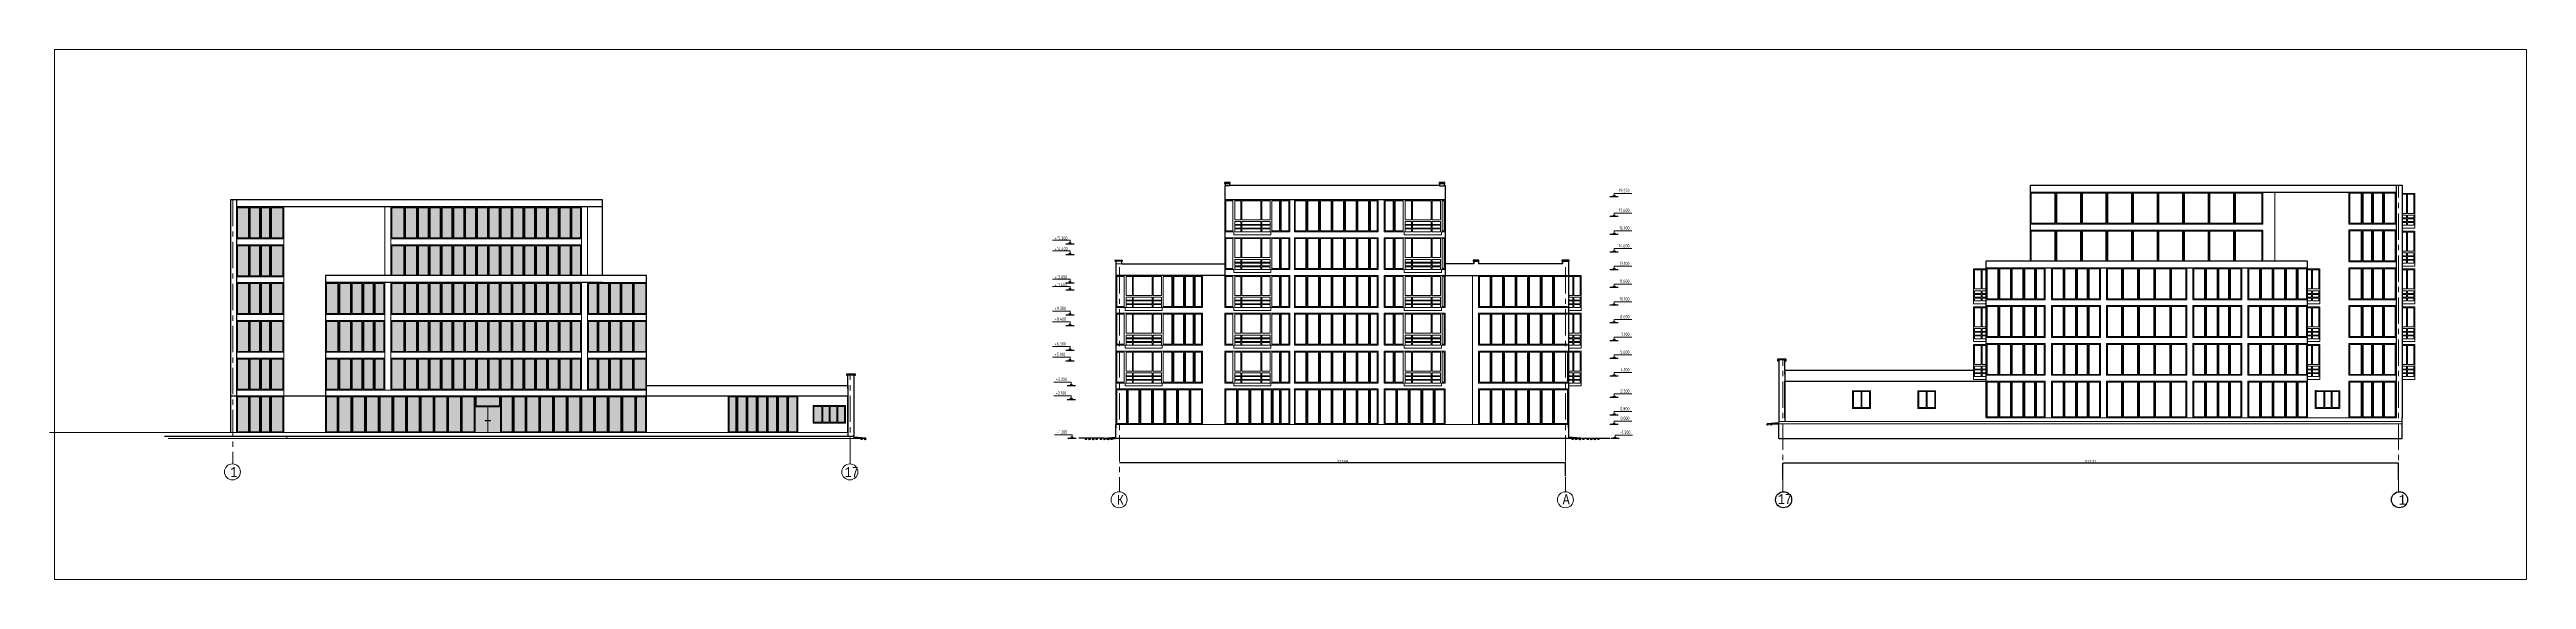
# Model space of a CAD drawing. Header units: millimetres. Extents: x -689206 to 4969298, y -1019800 to 703299.
# Drawn here: x 638952 to 848590, y -808799 to -763943 of the extents above; entities that cross this region are included whole.
import ezdxf

# ---------------------------------------------------------------- set-up
doc = ezdxf.new("R2010")
doc.units = ezdxf.units.MM
doc.linetypes.add('осеваяX2', pattern=[101.6, 63.5, -12.7, 12.7, -12.7])
doc.layers.add('РАЗМЕРЫ', color=7, linetype='Continuous', lineweight=9)
for name, color, linetype in [('разрез1-1', 7, 'Continuous'), ('разрез2-2', 7, 'Continuous'), ('сетка', 104, 'Continuous'), ('фасад', 7, 'Continuous'), ('фасад1', 7, 'Continuous')]:
    doc.layers.add(name, color=color, linetype=linetype)
doc.styles.add('Аннотативный', font='isocteur.ttf', dxfattribs={"width": 0.7, "height": 250})
doc.dimstyles.new('Аннотативный', dxfattribs={"dimscale": 0, "dimtxt": 250, "dimasz": 100, "dimexe": 1.25, "dimexo": 0.625, "dimtad": 1, "dimdec": 0, "dimtxsty": 'Аннотативный', "dimblk": 'ARCHTICK', "dimcen": 2.5, "dimadec": 0, "dimazin": 0, "dimtfac": 1, "dimtdec": 0, "dimtmove": 0, "dimatfit": 3, "dimfxl": 1, "dimarcsym": 0})

# ---------------------------------------------------------------- blocks, each defined once
blk = doc.blocks.new('_ArchTick')
at = {"color": 0, "linetype": 'ByBlock', "const_width": 0.15}
blk.add_lwpolyline([(-0.5, -0.5), (0.5, 0.5)], dxfattribs=at)
blk = doc.blocks.new('*D4723')
at = {"layer": 'Defpoints', "color": 0, "lineweight": 5, "ltscale": 35, "transparency": 16777216}
for p in [(785639, -798953), (785639, -800341), (837770, -800341)]:
    blk.add_point(p, dxfattribs=at)
at = {"layer": 'РАЗМЕРЫ', "color": 0, "lineweight": -2, "ltscale": 35, "transparency": 16777216}
for p, q in [((785639, -800341), (785639, -798952)), ((837770, -798953), (785639, -798953)), ((837770, -800341), (837770, -798952))]:
    blk.add_line(p, q, dxfattribs=at)
at = {"layer": 'РАЗМЕРЫ', "color": 0, "lineweight": -2, "ltscale": 35, "transparency": 16777216, "xscale": 100, "yscale": 100, "zscale": 100, "rotation": 180}
blk.add_blockref('_ArchTick', (785639, -798953), dxfattribs=at)
at = {"layer": 'РАЗМЕРЫ', "color": 0, "lineweight": -2, "ltscale": 35, "transparency": 16777216, "xscale": 100, "yscale": 100, "zscale": 100}
blk.add_blockref('_ArchTick', (837770, -798953), dxfattribs=at)
at = {"layer": 'РАЗМЕРЫ', "color": 0, "lineweight": 5, "ltscale": 35, "transparency": 16777216, "insert": (811704, -798827), "char_height": 250, "attachment_point": 5, "style": 'Аннотативный'}
blk.add_mtext('52131', dxfattribs=at)
blk = doc.blocks.new('*D4722')
at = {"layer": 'Defpoints', "color": 0, "lineweight": 5, "ltscale": 35, "transparency": 16777216}
for p in [(729499, -798926), (729499, -798926), (767258, -800046)]:
    blk.add_point(p, dxfattribs=at)
at = {"layer": 'РАЗМЕРЫ', "color": 0, "lineweight": -2, "ltscale": 35, "transparency": 16777216}
for p, q in [((767258, -798926), (729499, -798926)), ((729499, -798927), (729499, -798928)), ((767258, -800045), (767258, -798925))]:
    blk.add_line(p, q, dxfattribs=at)
at = {"layer": 'РАЗМЕРЫ', "color": 0, "lineweight": -2, "ltscale": 35, "transparency": 16777216, "xscale": 100, "yscale": 100, "zscale": 100, "rotation": 180}
blk.add_blockref('_ArchTick', (729499, -798926), dxfattribs=at)
at = {"layer": 'РАЗМЕРЫ', "color": 0, "lineweight": -2, "ltscale": 35, "transparency": 16777216, "xscale": 100, "yscale": 100, "zscale": 100}
blk.add_blockref('_ArchTick', (767258, -798926), dxfattribs=at)
at = {"layer": 'РАЗМЕРЫ', "color": 0, "lineweight": 5, "ltscale": 35, "transparency": 16777216, "insert": (748378, -798801), "char_height": 250, "attachment_point": 5, "style": 'Аннотативный'}
blk.add_mtext('37700', dxfattribs=at)

msp = doc.modelspace()

# ---------------------------------------------------------------- hatches: boundary and pattern name
at = {"layer": 'РАЗМЕРЫ', "lineweight": 5, "ltscale": 35, "true_color": 0xdaf0fb}
h = msp.add_hatch(color=7, dxfattribs=at)
h.dxf.hatch_style = 1
h.paths.add_polyline_path([(697040.1, -793349.6), (696467.3, -793349.6), (696467.3, -796289.6), (697040.1, -796289.6)])
h.paths.add_polyline_path([(697900.1, -793349.6), (697200.1, -793349.6), (697200.1, -796289.6), (697900.1, -796289.6)])
h.paths.add_polyline_path([(698760.1, -793349.6), (698060.1, -793349.6), (698060.1, -796289.6), (698760.1, -796289.6)])
h.paths.add_polyline_path([(699620.1, -793349.6), (698920.1, -793349.6), (698920.1, -796289.6), (699620.1, -796289.6)])
h.paths.add_polyline_path([(700480.1, -793349.6), (699780.1, -793349.6), (699780.1, -796289.6), (700480.1, -796289.6)])
h.paths.add_polyline_path([(701340.1, -793349.6), (700640.1, -793349.6), (700640.1, -796289.6), (701340.1, -796289.6)])
h.paths.add_polyline_path([(702200.1, -793349.6), (701500.1, -793349.6), (701500.1, -796289.6), (702200.1, -796289.6)])
h.paths.add_polyline_path([(704313, -794149.4), (703652, -794149.3), (703651.8, -795489.2), (704312.7, -795489.4)])
h.paths.add_polyline_path([(704929.8, -794149.5), (704393, -794149.4), (704392.8, -795489.4), (704929.5, -795489.4)])
h.paths.add_polyline_path([(705591.6, -794149.6), (705009.7, -794149.5), (705009.5, -795489.4), (705591.6, -795489.4)])
h.paths.add_polyline_path([(706241.6, -794149.6), (705671.6, -794149.6), (705671.6, -795489.4), (706241.6, -795489.4)])
h.paths.add_polyline_path([(689397.9, -793349.6), (688637.9, -793349.6), (688637.9, -796289.6), (689397.9, -796289.6)])
h.paths.add_polyline_path([(688477.9, -793349.6), (687477.9, -793349.6), (687477.9, -796289.6), (688477.9, -796289.6)])
h.paths.add_polyline_path([(687317.9, -793349.6), (686317.9, -793349.6), (686317.9, -796289.6), (687317.9, -796289.6)])
h.paths.add_polyline_path([(686157.9, -793349.6), (685157.9, -793349.6), (685157.9, -796289.6), (686157.9, -796289.6)])
h.paths.add_polyline_path([(684997.9, -793349.6), (683997.9, -793349.6), (683997.9, -796289.6), (684997.9, -796289.6)])
h.paths.add_polyline_path([(683837.9, -793349.6), (682837.9, -793349.6), (682837.9, -796289.6), (683837.9, -796289.6)])
h.paths.add_polyline_path([(682677.9, -793349.6), (681677.9, -793349.6), (681677.9, -796289.6), (682677.9, -796289.6)])
h.paths.add_polyline_path([(681517.9, -793349.6), (680517.9, -793349.6), (680517.9, -796289.6), (681517.9, -796289.6)])
h.paths.add_polyline_path([(680357.9, -793349.6), (679357.9, -793349.6), (679357.9, -796289.6), (680357.9, -796289.6)])
h.paths.add_polyline_path([(679197.9, -793349.6), (678277.9, -793349.6), (678277.9, -796289.6), (679197.9, -796289.6)])
h.paths.add_polyline_path([(678117.9, -793349.6), (677197.9, -793349.6), (677197.9, -796289.6), (678117.9, -796289.6)])
h.paths.add_polyline_path([(677037.9, -793349.6), (675047.8, -793349.6), (675047.8, -794109.6), (677037.9, -794109.6)])
h.paths.add_polyline_path([(676042.8, -794189.6), (674967.8, -794189.6), (674967.8, -796369.6), (676042.8, -796369.6)])
h.paths.add_polyline_path([(675814, -795354.5), (676002.7, -795354.5), (676002.7, -795382.4), (675814, -795382.4)], flags=16)
h.paths.add_polyline_path([(677117.9, -794189.6), (676042.8, -794189.6), (676042.8, -796369.6), (677117.9, -796369.6)])
h.paths.add_polyline_path([(676277.7, -795354.5), (676277.7, -795382.4), (676089, -795382.4), (676089, -795354.5)], flags=16)
h.paths.add_polyline_path([(674887.8, -793349.6), (673887.8, -793349.6), (673887.8, -796289.6), (674887.8, -796289.6)])
h.paths.add_polyline_path([(673727.8, -793349.6), (672727.8, -793349.6), (672727.8, -796289.6), (673727.8, -796289.6)])
h.paths.add_polyline_path([(672567.8, -793349.6), (671567.8, -793349.6), (671567.8, -796289.6), (672567.8, -796289.6)])
h.paths.add_polyline_path([(671407.8, -793349.6), (670407.8, -793349.6), (670407.8, -796289.6), (671407.8, -796289.6)])
h.paths.add_polyline_path([(670247.8, -793349.6), (669247.8, -793349.6), (669247.8, -796289.6), (670247.8, -796289.6)])
h.paths.add_polyline_path([(669087.8, -793349.6), (668087.8, -793349.6), (668087.8, -796289.6), (669087.8, -796289.6)])
h.paths.add_polyline_path([(667927.8, -793349.6), (666927.8, -793349.6), (666927.8, -796289.6), (667927.8, -796289.6)])
h.paths.add_polyline_path([(666767.8, -793349.6), (665767.8, -793349.6), (665767.8, -796289.6), (666767.8, -796289.6)])
h.paths.add_polyline_path([(665607.8, -793349.6), (664607.8, -793349.6), (664607.8, -796289.6), (665607.8, -796289.6)])
h.paths.add_polyline_path([(664447.8, -793349.6), (663447.8, -793349.6), (663447.8, -796289.6), (664447.8, -796289.6)])
h.paths.add_polyline_path([(663287.8, -793349.6), (662387.8, -793349.6), (662387.8, -796289.6), (663287.8, -796289.6)])
h.paths.add_polyline_path([(667240.8, -790149.6), (666511.8, -790149.6), (666511.8, -792689.6), (667240.8, -792689.6)])
h.paths.add_polyline_path([(666351.8, -790149.6), (665540.8, -790149.6), (665540.8, -792689.6), (666351.8, -792689.6)])
h.paths.add_polyline_path([(665380.8, -790149.6), (664569.8, -790149.6), (664569.8, -792689.6), (665380.8, -792689.6)])
h.paths.add_polyline_path([(664409.8, -790149.6), (663518.8, -790149.6), (663518.8, -792689.6), (664409.8, -792689.6)])
h.paths.add_polyline_path([(663358.8, -790149.6), (662387.8, -790149.6), (662387.8, -792689.6), (663358.8, -792689.6)])
h.paths.add_polyline_path([(668930.8, -790149.6), (667930.8, -790149.6), (667930.8, -792689.6), (668930.8, -792689.6)])
h.paths.add_polyline_path([(670010.8, -790149.6), (669090.8, -790149.6), (669090.8, -792689.6), (670010.8, -792689.6)])
h.paths.add_polyline_path([(671010.8, -790149.6), (670170.8, -790149.6), (670170.8, -792689.6), (671010.8, -792689.6)])
h.paths.add_polyline_path([(672010.8, -790149.6), (671170.8, -790149.6), (671170.8, -792689.6), (672010.8, -792689.6)])
h.paths.add_polyline_path([(673010.8, -790149.6), (672170.8, -790149.6), (672170.8, -792689.6), (673010.8, -792689.6)])
h.paths.add_polyline_path([(674010.8, -790149.6), (673170.8, -790149.6), (673170.8, -792689.6), (674010.8, -792689.6)])
h.paths.add_polyline_path([(675010.8, -790149.6), (674170.8, -790149.6), (674170.8, -792689.6), (675010.8, -792689.6)])
h.paths.add_polyline_path([(676010.8, -790149.6), (675170.8, -790149.6), (675170.8, -792689.6), (676010.8, -792689.6)])
h.paths.add_polyline_path([(677010.8, -790149.6), (676170.8, -790149.6), (676170.8, -792689.6), (677010.8, -792689.6)])
h.paths.add_polyline_path([(678010.8, -790149.6), (677170.8, -790149.6), (677170.8, -792689.6), (678010.8, -792689.6)])
h.paths.add_polyline_path([(679010.8, -790149.6), (678170.8, -790149.6), (678170.8, -792689.6), (679010.8, -792689.6)])
h.paths.add_polyline_path([(680010.8, -790149.6), (679170.8, -790149.6), (679170.8, -792689.6), (680010.8, -792689.6)])
h.paths.add_polyline_path([(681010.8, -790149.6), (680170.8, -790149.6), (680170.8, -792689.6), (681010.8, -792689.6)])
h.paths.add_polyline_path([(682010.8, -790149.6), (681170.8, -790149.6), (681170.8, -792689.6), (682010.8, -792689.6)])
h.paths.add_polyline_path([(683010.8, -790149.6), (682170.8, -790149.6), (682170.8, -792689.6), (683010.8, -792689.6)])
h.paths.add_polyline_path([(683892.8, -790149.6), (683170.8, -790149.6), (683170.8, -792689.6), (683892.8, -792689.6)])
h.paths.add_polyline_path([(685291.8, -790149.6), (684562.8, -790149.6), (684562.8, -792689.6), (685291.8, -792689.6)])
h.paths.add_polyline_path([(686262.8, -790149.6), (685451.8, -790149.6), (685451.8, -792689.6), (686262.8, -792689.6)])
h.paths.add_polyline_path([(687233.8, -790149.6), (686422.8, -790149.6), (686422.8, -792689.6), (687233.8, -792689.6)])
h.paths.add_polyline_path([(688284.8, -790149.6), (687393.8, -790149.6), (687393.8, -792689.6), (688284.8, -792689.6)])
h.paths.add_polyline_path([(689415.8, -790149.6), (688444.8, -790149.6), (688444.8, -792689.6), (689415.8, -792689.6)])
h.paths.add_polyline_path([(689415.8, -786949.6), (688444.8, -786949.6), (688444.8, -789489.6), (689415.8, -789489.6)])
h.paths.add_polyline_path([(688284.8, -786949.6), (687393.8, -786949.6), (687393.8, -789489.6), (688284.8, -789489.6)])
h.paths.add_polyline_path([(687233.8, -786949.6), (686422.8, -786949.6), (686422.8, -789489.6), (687233.8, -789489.6)])
h.paths.add_polyline_path([(686262.8, -786949.6), (685451.8, -786949.6), (685451.8, -789489.6), (686262.8, -789489.6)])
h.paths.add_polyline_path([(685291.8, -786949.6), (684562.8, -786949.6), (684562.8, -789489.6), (685291.8, -789489.6)])
h.paths.add_polyline_path([(683892.8, -786949.6), (683170.8, -786949.6), (683170.8, -789489.6), (683892.8, -789489.6)])
h.paths.add_polyline_path([(683010.8, -786949.6), (682170.8, -786949.6), (682170.8, -789489.6), (683010.8, -789489.6)])
h.paths.add_polyline_path([(682010.8, -786949.6), (681170.8, -786949.6), (681170.8, -789489.6), (682010.8, -789489.6)])
h.paths.add_polyline_path([(681010.8, -786949.6), (680170.8, -786949.6), (680170.8, -789489.6), (681010.8, -789489.6)])
h.paths.add_polyline_path([(680010.8, -786949.6), (679170.8, -786949.6), (679170.8, -789489.6), (680010.8, -789489.6)])
h.paths.add_polyline_path([(679010.8, -786949.6), (678170.8, -786949.6), (678170.8, -789489.6), (679010.8, -789489.6)])
h.paths.add_polyline_path([(678010.8, -786949.6), (677170.8, -786949.6), (677170.8, -789489.6), (678010.8, -789489.6)])
h.paths.add_polyline_path([(677010.8, -786949.6), (676170.8, -786949.6), (676170.8, -789489.6), (677010.8, -789489.6)])
h.paths.add_polyline_path([(676010.8, -786949.6), (675170.8, -786949.6), (675170.8, -789489.6), (676010.8, -789489.6)])
h.paths.add_polyline_path([(675010.8, -786949.6), (674170.8, -786949.6), (674170.8, -789489.6), (675010.8, -789489.6)])
h.paths.add_polyline_path([(674010.8, -786949.6), (673170.8, -786949.6), (673170.8, -789489.6), (674010.8, -789489.6)])
h.paths.add_polyline_path([(673010.8, -786949.6), (672170.8, -786949.6), (672170.8, -789489.6), (673010.8, -789489.6)])
h.paths.add_polyline_path([(672010.8, -786949.6), (671170.8, -786949.6), (671170.8, -789489.6), (672010.8, -789489.6)])
h.paths.add_polyline_path([(671010.8, -786949.6), (670170.8, -786949.6), (670170.8, -789489.6), (671010.8, -789489.6)])
h.paths.add_polyline_path([(670010.8, -786949.6), (669090.8, -786949.6), (669090.8, -789489.6), (670010.8, -789489.6)])
h.paths.add_polyline_path([(668930.8, -786949.6), (667930.8, -786949.6), (667930.8, -789489.6), (668930.8, -789489.6)])
h.paths.add_polyline_path([(667240.8, -786949.6), (666511.8, -786949.6), (666511.8, -789489.6), (667240.8, -789489.6)])
h.paths.add_polyline_path([(666351.8, -786949.6), (665540.8, -786949.6), (665540.8, -789489.6), (666351.8, -789489.6)])
h.paths.add_polyline_path([(665380.8, -786949.6), (664569.8, -786949.6), (664569.8, -789489.6), (665380.8, -789489.6)])
h.paths.add_polyline_path([(664409.8, -786949.6), (663518.8, -786949.6), (663518.8, -789489.6), (664409.8, -789489.6)])
h.paths.add_polyline_path([(663358.8, -786949.6), (662387.8, -786949.6), (662387.8, -789489.6), (663358.8, -789489.6)])
h.paths.add_polyline_path([(658698.5, -790149.6), (657738.5, -790149.6), (657738.5, -792689.6), (657998.5, -792689.6), (658698.5, -792689.6)])
h.paths.add_polyline_path([(658698.5, -786949.6), (657738.5, -786949.6), (657738.5, -789489.6), (657998.5, -789489.6), (658698.5, -789489.6)])
h.paths.add_polyline_path([(657578.5, -786949.6), (656878.5, -786949.6), (656878.5, -789489.6), (657578.5, -789489.6)])
h.paths.add_polyline_path([(656718.5, -786949.6), (655938.5, -786949.6), (655938.5, -789489.6), (656718.5, -789489.6)])
h.paths.add_polyline_path([(655778.5, -786949.6), (654858.5, -786949.6), (654858.5, -789489.6), (655778.5, -789489.6)])
h.paths.add_polyline_path([(655778.5, -790149.6), (654858.5, -790149.6), (654858.5, -792689.6), (655778.5, -792689.6)])
h.paths.add_polyline_path([(656718.5, -790149.6), (655938.5, -790149.6), (655938.5, -792689.6), (656718.5, -792689.6)])
h.paths.add_polyline_path([(657578.5, -790149.6), (656878.5, -790149.6), (656878.5, -792689.6), (657578.5, -792689.6)])
h.paths.add_polyline_path([(658698.5, -793349.6), (657738.5, -793349.6), (657738.5, -796289.6), (657998.5, -796289.6), (658698.5, -796289.6)])
h.paths.add_polyline_path([(657578.5, -793349.6), (656878.5, -793349.6), (656878.5, -796289.6), (657578.5, -796289.6)])
h.paths.add_polyline_path([(656718.5, -793349.6), (656018.5, -793349.6), (655938.5, -793349.6), (655938.5, -796289.6), (656718.5, -796289.6)])
h.paths.add_polyline_path([(655778.5, -793349.6), (654858.5, -793349.6), (654858.5, -796289.6), (655778.5, -796289.6)])
h.paths.add_polyline_path([(658698.5, -783749.6), (657738.5, -783749.6), (657738.5, -786289.6), (657998.5, -786289.6), (658698.5, -786289.6)])
h.paths.add_polyline_path([(657578.5, -783749.6), (656878.5, -783749.6), (656878.5, -786289.6), (657578.5, -786289.6)])
h.paths.add_polyline_path([(656718.5, -783749.6), (655938.5, -783749.6), (655938.5, -786289.6), (656718.5, -786289.6)])
h.paths.add_polyline_path([(655778.5, -783749.6), (654858.5, -783749.6), (654858.5, -786289.6), (655778.5, -786289.6)])
h.paths.add_polyline_path([(655778.5, -780549.6), (654858.5, -780549.6), (654858.5, -783089.6), (655778.5, -783089.6)])
h.paths.add_polyline_path([(656718.5, -780549.6), (655938.5, -780549.6), (655938.5, -783089.6), (656718.5, -783089.6)])
h.paths.add_polyline_path([(657578.5, -780549.6), (656878.5, -780549.6), (656878.5, -783089.6), (657578.5, -783089.6)])
h.paths.add_polyline_path([(658698.5, -780549.6), (657738.5, -780549.6), (657738.5, -783089.6), (657998.5, -783089.6), (658698.5, -783089.6)])
h.paths.add_polyline_path([(658698.5, -777349.6), (657738.5, -777349.6), (657738.5, -779889.6), (657998.5, -779889.6), (658698.5, -779889.6)])
h.paths.add_polyline_path([(657578.5, -777349.6), (656878.5, -777349.6), (656878.5, -779889.6), (657578.5, -779889.6)])
h.paths.add_polyline_path([(656718.5, -777349.6), (655938.5, -777349.6), (655938.5, -779889.6), (656718.5, -779889.6)])
h.paths.add_polyline_path([(655778.5, -777349.6), (654858.5, -777349.6), (654858.5, -779889.6), (655778.5, -779889.6)])
h.paths.add_polyline_path([(663358.8, -783749.6), (662387.8, -783749.6), (662387.8, -786289.6), (663358.8, -786289.6)])
h.paths.add_polyline_path([(664409.8, -783749.6), (663518.8, -783749.6), (663518.8, -786289.6), (664409.8, -786289.6)])
h.paths.add_polyline_path([(665380.8, -783749.6), (664569.8, -783749.6), (664569.8, -786289.6), (665380.8, -786289.6)])
h.paths.add_polyline_path([(666351.8, -783749.6), (665540.8, -783749.6), (665540.8, -786289.6), (666351.8, -786289.6)])
h.paths.add_polyline_path([(667240.8, -783749.6), (666511.8, -783749.6), (666511.8, -786289.6), (667240.8, -786289.6)])
h.paths.add_polyline_path([(668930.8, -783749.6), (667930.8, -783749.6), (667930.8, -786289.6), (668930.8, -786289.6)])
h.paths.add_polyline_path([(670010.8, -783749.6), (669090.8, -783749.6), (669090.8, -786289.6), (670010.8, -786289.6)])
h.paths.add_polyline_path([(671010.8, -783749.6), (670170.8, -783749.6), (670170.8, -786289.6), (671010.8, -786289.6)])
h.paths.add_polyline_path([(672010.8, -783749.6), (671170.8, -783749.6), (671170.8, -786289.6), (672010.8, -786289.6)])
h.paths.add_polyline_path([(673010.8, -783749.6), (672170.8, -783749.6), (672170.8, -786289.6), (673010.8, -786289.6)])
h.paths.add_polyline_path([(674010.8, -783749.6), (673170.8, -783749.6), (673170.8, -786289.6), (674010.8, -786289.6)])
h.paths.add_polyline_path([(675010.8, -783749.6), (674170.8, -783749.6), (674170.8, -786289.6), (675010.8, -786289.6)])
h.paths.add_polyline_path([(676010.8, -783749.6), (675170.8, -783749.6), (675170.8, -786289.6), (676010.8, -786289.6)])
h.paths.add_polyline_path([(677010.8, -783749.6), (676170.8, -783749.6), (676170.8, -786289.6), (677010.8, -786289.6)])
h.paths.add_polyline_path([(678010.8, -783749.6), (677170.8, -783749.6), (677170.8, -786289.6), (678010.8, -786289.6)])
h.paths.add_polyline_path([(683892.8, -783749.6), (683170.8, -783749.6), (683170.8, -786289.6), (683892.8, -786289.6)])
h.paths.add_polyline_path([(683010.8, -783749.6), (682170.8, -783749.6), (682170.8, -786289.6), (683010.8, -786289.6)])
h.paths.add_polyline_path([(682010.8, -783749.6), (681170.8, -783749.6), (681170.8, -786289.6), (682010.8, -786289.6)])
h.paths.add_polyline_path([(681010.8, -783749.6), (680170.8, -783749.6), (680170.8, -786289.6), (681010.8, -786289.6)])
h.paths.add_polyline_path([(680010.8, -783749.6), (679170.8, -783749.6), (679170.8, -786289.6), (680010.8, -786289.6)])
h.paths.add_polyline_path([(679010.8, -783749.6), (678170.8, -783749.6), (678170.8, -786289.6), (679010.8, -786289.6)])
h.paths.add_polyline_path([(685291.8, -783749.6), (684562.8, -783749.6), (684562.8, -786289.6), (685291.8, -786289.6)])
h.paths.add_polyline_path([(686262.8, -783749.6), (685451.8, -783749.6), (685451.8, -786289.6), (686262.8, -786289.6)])
h.paths.add_polyline_path([(687233.8, -783749.6), (686422.8, -783749.6), (686422.8, -786289.6), (687233.8, -786289.6)])
h.paths.add_polyline_path([(688284.8, -783749.6), (687393.8, -783749.6), (687393.8, -786289.6), (688284.8, -786289.6)])
h.paths.add_polyline_path([(689415.8, -783749.6), (688444.8, -783749.6), (688444.8, -786289.6), (689415.8, -786289.6)])
h.paths.add_polyline_path([(683892.8, -780549.6), (683170.8, -780549.6), (683170.8, -783069.6), (683892.8, -783069.6)])
h.paths.add_polyline_path([(683010.8, -780549.6), (682170.8, -780549.6), (682170.8, -783069.6), (683010.8, -783069.6)])
h.paths.add_polyline_path([(682010.8, -780549.6), (681170.8, -780549.6), (681170.8, -783069.6), (682010.8, -783069.6)])
h.paths.add_polyline_path([(681010.8, -780549.6), (680170.8, -780549.6), (680170.8, -783069.6), (681010.8, -783069.6)])
h.paths.add_polyline_path([(680010.8, -780549.6), (679170.8, -780549.6), (679170.8, -783069.6), (680010.8, -783069.6)])
h.paths.add_polyline_path([(679010.8, -780549.6), (678170.8, -780549.6), (678170.8, -783069.6), (679010.8, -783069.6)])
h.paths.add_polyline_path([(678010.8, -780549.6), (677170.8, -780549.6), (677170.8, -783069.6), (678010.8, -783069.6)])
h.paths.add_polyline_path([(677010.8, -780549.6), (676170.8, -780549.6), (676170.8, -783069.6), (677010.8, -783069.6)])
h.paths.add_polyline_path([(676010.8, -780549.6), (675170.8, -780549.6), (675170.8, -783069.6), (676010.8, -783069.6)])
h.paths.add_polyline_path([(675010.8, -780549.6), (674170.8, -780549.6), (674170.8, -783069.6), (675010.8, -783069.6)])
h.paths.add_polyline_path([(674010.8, -780549.6), (673170.8, -780549.6), (673170.8, -783069.6), (674010.8, -783069.6)])
h.paths.add_polyline_path([(673010.8, -780549.6), (672170.8, -780549.6), (672170.8, -783069.6), (673010.8, -783069.6)])
h.paths.add_polyline_path([(672010.8, -780549.6), (671170.8, -780549.6), (671170.8, -783069.6), (672010.8, -783069.6)])
h.paths.add_polyline_path([(671010.8, -780549.6), (670170.8, -780549.6), (670170.8, -783069.6), (671010.8, -783069.6)])
h.paths.add_polyline_path([(670010.8, -780549.6), (669090.8, -780549.6), (669090.8, -783069.6), (670010.8, -783069.6)])
h.paths.add_polyline_path([(668930.8, -780549.6), (667930.8, -780549.6), (667930.8, -783069.6), (668930.8, -783069.6)])
h.paths.add_polyline_path([(668930.8, -777349.6), (667930.8, -777349.6), (667930.8, -779889.6), (668930.8, -779889.6)])
h.paths.add_polyline_path([(670010.8, -777349.6), (669090.8, -777349.6), (669090.8, -779889.6), (670010.8, -779889.6)])
h.paths.add_polyline_path([(671010.8, -777349.6), (670170.8, -777349.6), (670170.8, -779889.6), (671010.8, -779889.6)])
h.paths.add_polyline_path([(672010.8, -777349.6), (671170.8, -777349.6), (671170.8, -779889.6), (672010.8, -779889.6)])
h.paths.add_polyline_path([(673010.8, -777349.6), (672170.8, -777349.6), (672170.8, -779889.6), (673010.8, -779889.6)])
h.paths.add_polyline_path([(674010.8, -777349.6), (673170.8, -777349.6), (673170.8, -779889.6), (674010.8, -779889.6)])
h.paths.add_polyline_path([(675010.8, -777349.6), (674170.8, -777349.6), (674170.8, -779889.6), (675010.8, -779889.6)])
h.paths.add_polyline_path([(676010.8, -777349.6), (675170.8, -777349.6), (675170.8, -779889.6), (676010.8, -779889.6)])
h.paths.add_polyline_path([(677010.8, -777349.6), (676170.8, -777349.6), (676170.8, -779889.6), (677010.8, -779889.6)])
h.paths.add_polyline_path([(678010.8, -777349.6), (677170.8, -777349.6), (677170.8, -779889.6), (678010.8, -779889.6)])
h.paths.add_polyline_path([(679010.8, -777349.6), (678170.8, -777349.6), (678170.8, -779889.6), (679010.8, -779889.6)])
h.paths.add_polyline_path([(680010.8, -777349.6), (679170.8, -777349.6), (679170.8, -779889.6), (680010.8, -779889.6)])
h.paths.add_polyline_path([(681010.8, -777349.6), (680170.8, -777349.6), (680170.8, -779889.6), (681010.8, -779889.6)])
h.paths.add_polyline_path([(682010.8, -777349.6), (681170.8, -777349.6), (681170.8, -779889.6), (682010.8, -779889.6)])
h.paths.add_polyline_path([(683010.8, -777349.6), (682170.8, -777349.6), (682170.8, -779889.6), (683010.8, -779889.6)])
h.paths.add_polyline_path([(683892.8, -777349.6), (683170.8, -777349.6), (683170.8, -779889.6), (683892.8, -779889.6)])
at = {"layer": 'РАЗМЕРЫ', "lineweight": 5, "ltscale": 35, "true_color": 0x636466}
h = msp.add_hatch(color=251, dxfattribs=at)
h.dxf.hatch_style = 1
h.paths.add_polyline_path([(674090.8, -790069.6), (673090.8, -790069.6), (673090.8, -792689.6), (673090.8, -792769.6), (674090.8, -792769.6)])
h.paths.add_polyline_path([(674010.8, -790149.6), (674010.8, -792689.6), (673170.8, -792689.6), (673170.8, -790149.6)], flags=16)
h.paths.add_polyline_path([(675090.8, -790069.6), (674090.8, -790069.6), (674090.8, -792769.6), (675090.8, -792769.6)])
h.paths.add_polyline_path([(675010.8, -790149.6), (675010.8, -792689.6), (674170.8, -792689.6), (674170.8, -790149.6)], flags=16)
h.paths.add_polyline_path([(672090.8, -790069.6), (671090.8, -790069.6), (671090.8, -792769.6), (672090.8, -792769.6)])
h.paths.add_polyline_path([(672010.8, -790149.6), (672010.8, -792689.6), (671170.8, -792689.6), (671170.8, -790149.6)], flags=16)
h.paths.add_polyline_path([(673090.8, -790069.6), (672090.8, -790069.6), (672090.8, -792769.6), (673090.8, -792769.6), (673090.8, -790149.6)])
h.paths.add_polyline_path([(673010.8, -790149.6), (673010.8, -792689.6), (672170.8, -792689.6), (672170.8, -790149.6)], flags=16)
h.paths.add_polyline_path([(671090.8, -790069.6), (670090.8, -790069.6), (670090.8, -792769.6), (671090.8, -792769.6)])
h.paths.add_polyline_path([(671010.8, -790149.6), (671010.8, -792689.6), (670170.8, -792689.6), (670170.8, -790149.6)], flags=16)
h.paths.add_polyline_path([(670090.8, -790069.6), (669010.8, -790069.6), (669010.8, -792769.6), (670090.8, -792769.6)])
h.paths.add_polyline_path([(670010.8, -790149.6), (670010.8, -792689.6), (669090.8, -792689.6), (669090.8, -790149.6)], flags=16)
h.paths.add_polyline_path([(669010.8, -790069.6), (667850.8, -790069.6), (667850.8, -792769.6), (669010.8, -792769.6)])
h.paths.add_polyline_path([(668930.8, -790149.6), (668930.8, -792689.6), (667930.8, -792689.6), (667930.8, -790149.6)], flags=16)
h.paths.add_polyline_path([(676090.8, -790069.6), (675090.8, -790069.6), (675090.8, -792769.6), (676090.8, -792769.6), (676090.8, -790149.6)])
h.paths.add_polyline_path([(675170.8, -790149.6), (676010.8, -790149.6), (676010.8, -792689.6), (675170.8, -792689.6)], flags=16)
h.paths.add_polyline_path([(677090.8, -790069.6), (676090.8, -790069.6), (676090.8, -792689.6), (676090.8, -792769.6), (677090.8, -792769.6)])
h.paths.add_polyline_path([(676170.8, -790149.6), (677010.8, -790149.6), (677010.8, -792689.6), (676170.8, -792689.6)], flags=16)
h.paths.add_polyline_path([(678090.8, -790069.6), (677090.8, -790069.6), (677090.8, -792769.6), (678090.8, -792769.6)])
h.paths.add_polyline_path([(678010.8, -790149.6), (678010.8, -792689.6), (677170.8, -792689.6), (677170.8, -790149.6)], flags=16)
h.paths.add_polyline_path([(679090.8, -790069.6), (678090.8, -790069.6), (678090.8, -792769.6), (679090.8, -792769.6)])
h.paths.add_polyline_path([(679010.8, -790149.6), (679010.8, -792689.6), (678170.8, -792689.6), (678170.8, -790149.6)], flags=16)
h.paths.add_polyline_path([(680090.8, -790069.6), (679090.8, -790069.6), (679090.8, -792769.6), (680090.8, -792769.6)])
h.paths.add_polyline_path([(680010.8, -790149.6), (680010.8, -792689.6), (679170.8, -792689.6), (679170.8, -790149.6)], flags=16)
h.paths.add_polyline_path([(681090.8, -790069.6), (680090.8, -790069.6), (680090.8, -792769.6), (681090.8, -792769.6)])
h.paths.add_polyline_path([(681010.8, -790149.6), (681010.8, -792689.6), (680170.8, -792689.6), (680170.8, -790149.6)], flags=16)
h.paths.add_polyline_path([(682090.8, -790069.6), (681090.8, -790069.6), (681090.8, -792769.6), (682090.8, -792769.6)])
h.paths.add_polyline_path([(682010.8, -790149.6), (682010.8, -792689.6), (681170.8, -792689.6), (681170.8, -790149.6)], flags=16)
h.paths.add_polyline_path([(683090.8, -790069.6), (682090.8, -790069.6), (682090.8, -792769.6), (683090.8, -792769.6)])
h.paths.add_polyline_path([(683010.8, -790149.6), (683010.8, -792689.6), (682170.8, -792689.6), (682170.8, -790149.6)], flags=16)
h.paths.add_polyline_path([(683972.8, -790069.6), (683090.8, -790069.6), (683090.8, -792769.6), (683972.8, -792769.6)])
h.paths.add_polyline_path([(683892.8, -790149.6), (683892.8, -792689.6), (683170.8, -792689.6), (683170.8, -790149.6)], flags=16)

# ---------------------------------------------------------------- linework, layer by layer
at = {"layer": 'РАЗМЕРЫ', "lineweight": 30, "ltscale": 35}
for p, q in [((738420.7, -775469.6), (738420.7, -783069.6)), ((738827.6, -775469.6), (738420.7, -775469.6)), ((738827.6, -775417.9), (756602.7, -775417.9)), ((756602.7, -775469.6), (756982.7, -775469.6)), ((757062.7, -775417.9), (757062.7, -783069.6)), ((806603, -781817.9), (806603, -775417.9)), ((806603, -775425.6), (838079.8, -775425.6)), ((837569.8, -775425.6), (837569.8, -795117.9)), ((838079.8, -775417.9), (838079.8, -782126.9)), ((654268.5, -776669.6), (654268.5, -783378.6)), ((685745.2, -776669.6), (654268.5, -776669.6)), ((654778.5, -776669.6), (654778.5, -796369.6)), ((685745.2, -777269.6), (654778.5, -777269.6)), ((685745.2, -783069.6), (685745.2, -776669.6)), ((757062.7, -776669.6), (738420.7, -776669.6)), ((806603, -776025.6), (837569.8, -776025.6)), ((729140.8, -781869.6), (729140.8, -781769.6)), ((729140.8, -781769.6), (729698.7, -781769.6)), ((729190.8, -781869.6), (729140.8, -781869.6)), ((729190.8, -781869.6), (729190.8, -795669.6)), ((729698.7, -781869.6), (729190.8, -781869.6)), ((729698.7, -781769.6), (729748.7, -781769.6)), ((729698.7, -782069.6), (729698.7, -781869.6)), ((729748.7, -781869.6), (729698.7, -781869.6)), ((729748.7, -781769.6), (729748.7, -781869.6)), ((759500.8, -781769.6), (759450.8, -781769.6)), ((759450.8, -781769.6), (759450.8, -781869.6)), ((759450.8, -781869.6), (759500.8, -781869.6)), ((759930.8, -781769.6), (759500.8, -781769.6)), ((759500.8, -781869.6), (759500.8, -782069.6)), ((759500.8, -782069.6), (759500.8, -781869.6)), ((759500.8, -782069.6), (759500.8, -781869.6)), ((759500.8, -781869.6), (759880.8, -781869.6)), ((759880.8, -781869.6), (759880.8, -782069.6)), ((759880.8, -781869.6), (759930.8, -781869.6)), ((759930.8, -781869.6), (759930.8, -781769.6)), ((766999, -781769.6), (766949, -781769.6)), ((766949, -781769.6), (766949, -781869.6)), ((766949, -781869.6), (766999, -781869.6)), ((767562.8, -781769.6), (766999, -781769.6)), ((766999, -782069.6), (766999, -781869.6)), ((766999, -781869.6), (767512.8, -781869.6)), ((766999, -781869.6), (766999, -782069.6)), ((767512.8, -781869.6), (767512.8, -795669.6)), ((767512.8, -781869.6), (767562.8, -781869.6)), ((767562.8, -781869.6), (767562.8, -781769.6)), ((802870.3, -782426.9), (802870.3, -781817.9)), ((802870.3, -781817.9), (830040.4, -781817.9)), ((830040.4, -781817.9), (830040.4, -795117.9)), ((654268.5, -783378.6), (654268.5, -796369.6)), ((662307.8, -783069.6), (662307.8, -793269.6)), ((689477.9, -783069.6), (662307.8, -783069.6)), ((685745.2, -783669.6), (662307.8, -783669.6)), ((689477.9, -783678.6), (685745.2, -783678.6)), ((689477.9, -783678.6), (689477.9, -783069.6)), ((689477.9, -793269.6), (689477.9, -783678.6)), ((738420.7, -783069.6), (729190.8, -783069.6)), ((729698.7, -782069.6), (738420.7, -782069.6)), ((759500.8, -782069.6), (757062.7, -782069.6)), ((757062.7, -783069.6), (767512.8, -783069.6)), ((766999, -782069.6), (759880.8, -782069.6)), ((802870.3, -782426.9), (830040.4, -782417.9)), ((802870.3, -795117.9), (802870.3, -782426.9)), ((838079.8, -782126.9), (838079.8, -795117.9)), ((785824.3, -790217.9), (785314.3, -790217.9)), ((785314.3, -790217.9), (785314.3, -791117.9)), ((785824.3, -791117.9), (785824.3, -790217.9)), ((689477.9, -792369.6), (706523.9, -792369.6)), ((706523.9, -792369.6), (706523.9, -791469.6)), ((706523.9, -791469.6), (707033.9, -791469.6)), ((706523.9, -792369.6), (706523.9, -796669.6)), ((707033.9, -791469.6), (707033.9, -792369.6)), ((707033.9, -792369.6), (707033.9, -796669.6)), ((785314.3, -791117.9), (785314.3, -795417.9)), ((785824.3, -791117.9), (785824.3, -795417.9)), ((801800.3, -791117.9), (785824.3, -791117.9)), ((785824.3, -791417.9), (785824.3, -791217.9)), ((785824.3, -795117.9), (785824.3, -792017.9)), ((785824.3, -792017.9), (802870.3, -792017.9)), ((706523.9, -793269.6), (654268.5, -793269.6)), ((706523.9, -792669.6), (706523.9, -792469.6)), ((706523.9, -796369.6), (706523.9, -793269.6)), ((729190.8, -795669.6), (729190.8, -795969.6)), ((729190.8, -796869.6), (729190.8, -795669.6)), ((767512.8, -795969.6), (767512.8, -795669.6)), ((767512.8, -795669.6), (767512.8, -796869.6)), ((785314.3, -796869.6), (785314.3, -795617.9)), ((838079.8, -796869.6), (838079.8, -795117.9)), ((648693.8, -796669.6), (707033.9, -796669.6)), ((767512.8, -796869.6), (729190.8, -796869.6)), ((785314.3, -796869.6), (838079.8, -796869.6))]:
    msp.add_line(p, q, dxfattribs=at)
at = {"layer": 'РАЗМЕРЫ', "lineweight": 5, "ltscale": 35}
for p, q in [((738827.6, -775292.9), (738827.6, -775417.9)), ((756982.7, -775417.9), (757062.7, -775417.9)), ((658778.5, -777269.6), (654778.5, -777269.6)), ((654858.5, -777349.6), (654858.5, -779889.6)), ((654858.5, -777349.6), (655778.5, -777349.6)), ((655778.5, -779889.6), (655778.5, -777349.6)), ((655858.5, -777269.6), (655858.5, -779889.6)), ((655938.5, -777349.6), (655938.5, -779889.6)), ((655938.5, -777349.6), (655938.5, -779889.6)), ((655938.5, -777349.6), (655938.5, -779889.6)), ((655938.5, -777349.6), (655938.5, -779889.6)), ((655938.5, -777349.6), (655938.5, -779889.6)), ((655938.5, -777349.6), (656718.5, -777349.6)), ((656718.5, -779889.6), (656718.5, -777349.6)), ((656798.5, -777269.6), (656798.5, -779889.6)), ((656798.5, -779969.6), (656798.5, -777269.6)), ((656878.5, -777349.6), (656878.5, -779889.6)), ((656878.5, -777349.6), (656878.5, -779889.6)), ((656878.5, -777349.6), (656878.5, -779889.6)), ((656878.5, -777349.6), (656878.5, -779889.6)), ((656878.5, -777349.6), (657578.5, -777349.6)), ((657578.5, -779889.6), (657578.5, -777349.6)), ((657658.5, -777269.6), (657658.5, -779889.6)), ((657658.5, -779969.6), (657658.5, -777269.6)), ((657738.5, -777349.6), (657738.5, -779889.6)), ((657738.5, -777349.6), (657738.5, -779889.6)), ((657738.5, -777349.6), (657738.5, -779889.6)), ((657738.5, -777349.6), (658698.5, -777349.6)), ((658778.5, -777269.6), (658778.5, -779969.6)), ((658778.5, -793269.6), (658778.5, -777269.6)), ((667320.8, -777269.6), (667320.8, -783069.6)), ((667850.8, -777269.6), (667850.8, -777378.6)), ((667850.8, -777378.6), (667850.8, -783069.6)), ((667930.8, -777349.6), (667930.8, -779889.6)), ((668930.8, -777349.6), (667930.8, -777349.6)), ((667930.8, -777349.6), (668930.8, -777349.6)), ((668930.8, -777349.6), (668930.8, -779889.6)), ((668930.8, -779889.6), (668930.8, -777349.6)), ((668930.8, -779889.6), (668930.8, -777349.6)), ((668930.8, -777349.6), (668930.8, -779889.6)), ((669010.8, -779969.6), (669010.8, -777269.6)), ((669010.8, -777349.6), (669010.8, -779969.6)), ((670010.8, -777349.6), (669090.8, -777349.6)), ((669090.8, -777349.6), (669090.8, -779889.6)), ((669090.8, -777349.6), (669090.8, -779889.6)), ((669090.8, -777349.6), (670010.8, -777349.6)), ((670010.8, -777349.6), (670010.8, -779889.6)), ((670010.8, -779889.6), (670010.8, -777349.6)), ((670010.8, -779889.6), (670010.8, -777349.6)), ((670010.8, -777349.6), (670010.8, -779889.6)), ((670090.8, -779969.6), (670090.8, -777269.6)), ((670090.8, -777349.6), (670090.8, -779889.6)), ((670090.8, -777349.6), (670090.8, -779969.6)), ((671010.8, -777349.6), (670170.8, -777349.6)), ((670170.8, -777349.6), (670170.8, -779889.6)), ((670170.8, -777349.6), (670170.8, -779889.6)), ((671010.8, -777349.6), (671010.8, -779889.6)), ((671010.8, -779889.6), (671010.8, -777349.6)), ((671010.8, -779889.6), (671010.8, -777349.6)), ((671010.8, -777349.6), (671010.8, -779889.6)), ((671090.8, -779969.6), (671090.8, -777269.6)), ((671090.8, -779889.6), (671090.8, -777349.6)), ((671090.8, -777349.6), (671090.8, -779969.6)), ((672010.8, -777349.6), (671170.8, -777349.6)), ((671170.8, -777349.6), (672010.8, -777349.6)), ((671170.8, -777349.6), (671170.8, -779889.6)), ((671170.8, -777349.6), (671170.8, -779889.6)), ((672010.8, -777349.6), (672010.8, -779889.6)), ((672010.8, -779889.6), (672010.8, -777349.6)), ((672010.8, -779889.6), (672010.8, -777349.6)), ((672010.8, -777349.6), (672010.8, -779889.6)), ((672090.8, -779969.6), (672090.8, -777269.6)), ((672090.8, -777349.6), (672090.8, -779889.6)), ((672090.8, -777349.6), (672090.8, -779969.6)), ((673010.8, -777349.6), (672170.8, -777349.6)), ((672170.8, -777349.6), (672170.8, -779889.6)), ((672170.8, -777349.6), (672170.8, -779889.6)), ((673010.8, -777349.6), (673010.8, -779889.6)), ((673010.8, -779889.6), (673010.8, -777349.6)), ((673010.8, -779889.6), (673010.8, -777349.6)), ((673090.8, -779889.6), (673090.8, -777269.6)), ((673090.8, -779889.6), (673090.8, -777349.6)), ((673090.8, -777349.6), (673090.8, -779969.6)), ((674010.8, -777349.6), (673170.8, -777349.6)), ((673170.8, -777349.6), (674010.8, -777349.6)), ((673170.8, -777349.6), (673170.8, -779889.6)), ((673170.8, -777349.6), (673170.8, -779889.6)), ((674010.8, -777349.6), (674010.8, -779889.6)), ((674010.8, -779889.6), (674010.8, -777349.6)), ((674010.8, -779889.6), (674010.8, -777349.6)), ((674090.8, -779969.6), (674090.8, -777269.6)), ((674090.8, -777349.6), (674090.8, -779889.6)), ((674090.8, -777349.6), (674090.8, -779969.6)), ((675010.8, -777349.6), (674170.8, -777349.6)), ((674170.8, -777349.6), (674170.8, -779889.6)), ((674170.8, -777349.6), (674170.8, -779889.6)), ((675010.8, -777349.6), (675010.8, -779889.6)), ((675010.8, -779889.6), (675010.8, -777349.6)), ((675010.8, -779889.6), (675010.8, -777349.6)), ((675010.8, -777349.6), (675010.8, -779889.6)), ((675090.8, -779969.6), (675090.8, -777269.6)), ((675090.8, -779889.6), (675090.8, -777349.6)), ((675090.8, -779889.6), (675090.8, -777349.6)), ((675090.8, -777349.6), (675090.8, -779969.6)), ((676010.8, -777349.6), (675170.8, -777349.6)), ((675170.8, -777349.6), (676010.8, -777349.6)), ((675170.8, -777349.6), (675170.8, -779889.6)), ((675170.8, -777349.6), (675170.8, -779889.6)), ((676010.8, -777349.6), (676010.8, -779889.6)), ((676010.8, -779889.6), (676010.8, -777349.6)), ((676010.8, -779889.6), (676010.8, -777349.6)), ((676010.8, -777349.6), (676010.8, -779889.6)), ((676090.8, -779889.6), (676090.8, -777269.6)), ((676090.8, -777349.6), (676090.8, -779889.6)), ((676090.8, -777349.6), (676090.8, -779969.6)), ((677010.8, -777349.6), (676170.8, -777349.6)), ((676170.8, -777349.6), (676170.8, -779889.6)), ((676170.8, -777349.6), (676170.8, -779889.6)), ((677010.8, -777349.6), (677010.8, -779889.6)), ((677010.8, -779889.6), (677010.8, -777349.6)), ((677010.8, -779889.6), (677010.8, -777349.6)), ((677010.8, -777349.6), (677010.8, -779889.6)), ((677090.8, -779969.6), (677090.8, -777269.6)), ((677090.8, -779889.6), (677090.8, -777349.6)), ((677090.8, -777349.6), (677090.8, -779969.6)), ((678010.8, -777349.6), (677170.8, -777349.6)), ((677170.8, -777349.6), (677170.8, -779889.6)), ((677170.8, -777349.6), (677170.8, -779889.6)), ((678010.8, -777349.6), (678010.8, -779889.6)), ((678010.8, -779889.6), (678010.8, -777349.6)), ((678010.8, -779889.6), (678010.8, -777349.6)), ((678010.8, -777349.6), (678010.8, -779889.6)), ((678090.8, -779969.6), (678090.8, -777269.6)), ((678090.8, -777349.6), (678090.8, -779889.6)), ((678090.8, -777349.6), (678090.8, -779969.6)), ((679010.8, -777349.6), (678170.8, -777349.6)), ((678170.8, -777349.6), (678170.8, -779889.6)), ((678170.8, -777349.6), (678170.8, -779889.6)), ((679010.8, -777349.6), (679010.8, -779889.6)), ((679010.8, -779889.6), (679010.8, -777349.6)), ((679010.8, -779889.6), (679010.8, -777349.6)), ((679010.8, -777349.6), (679010.8, -779889.6)), ((679090.8, -779969.6), (679090.8, -777269.6)), ((679090.8, -779889.6), (679090.8, -777349.6)), ((679090.8, -779889.6), (679090.8, -777349.6)), ((679090.8, -777349.6), (679090.8, -779969.6)), ((680010.8, -777349.6), (679170.8, -777349.6)), ((679170.8, -777349.6), (679170.8, -779889.6)), ((679170.8, -777349.6), (679170.8, -779889.6)), ((680010.8, -777349.6), (680010.8, -779889.6)), ((680010.8, -779889.6), (680010.8, -777349.6)), ((680010.8, -779889.6), (680010.8, -777349.6)), ((680010.8, -777349.6), (680010.8, -779889.6)), ((680090.8, -779969.6), (680090.8, -777269.6)), ((680090.8, -777349.6), (680090.8, -779889.6)), ((680090.8, -777349.6), (680090.8, -779969.6)), ((681010.8, -777349.6), (680170.8, -777349.6)), ((680170.8, -777349.6), (680170.8, -779889.6)), ((680170.8, -777349.6), (680170.8, -779889.6)), ((681010.8, -777349.6), (681010.8, -779889.6)), ((681010.8, -779889.6), (681010.8, -777349.6)), ((681010.8, -779889.6), (681010.8, -777349.6)), ((681010.8, -777349.6), (681010.8, -779889.6)), ((681090.8, -779969.6), (681090.8, -777269.6)), ((681090.8, -779889.6), (681090.8, -777349.6)), ((681090.8, -777349.6), (681090.8, -779969.6)), ((682010.8, -777349.6), (681170.8, -777349.6)), ((681170.8, -777349.6), (681170.8, -779889.6)), ((681170.8, -777349.6), (681170.8, -779889.6)), ((682010.8, -777349.6), (682010.8, -779889.6)), ((682010.8, -779889.6), (682010.8, -777349.6)), ((682010.8, -779889.6), (682010.8, -777349.6)), ((682010.8, -777349.6), (682010.8, -779889.6)), ((682090.8, -779969.6), (682090.8, -777269.6)), ((682090.8, -777349.6), (682090.8, -779889.6)), ((682090.8, -777349.6), (682090.8, -779969.6)), ((683010.8, -777349.6), (682170.8, -777349.6)), ((682170.8, -777349.6), (682170.8, -779889.6)), ((682170.8, -777349.6), (682170.8, -779889.6)), ((683010.8, -777349.6), (683010.8, -779889.6)), ((683010.8, -779889.6), (683010.8, -777349.6)), ((683010.8, -779889.6), (683010.8, -777349.6)), ((683010.8, -777349.6), (683010.8, -779889.6)), ((683090.8, -779969.6), (683090.8, -777269.6)), ((683090.8, -779889.6), (683090.8, -777349.6)), ((683090.8, -777349.6), (683090.8, -779969.6)), ((683892.8, -777349.6), (683170.8, -777349.6)), ((683170.8, -777349.6), (683170.8, -779889.6)), ((683170.8, -777349.6), (683170.8, -779889.6)), ((683892.8, -779889.6), (683892.8, -777349.6)), ((683972.8, -777269.6), (683972.8, -783069.6)), ((684482.8, -777269.6), (684482.8, -783069.6)), ((738500.7, -779289.6), (738500.7, -776749.6)), ((738500.7, -776749.6), (739097.4, -776749.6)), ((738929.7, -776669.6), (740939.7, -776669.6)), ((739097.4, -776749.6), (739097.4, -779289.6)), ((739257.4, -778359.2), (739257.4, -776749.6)), ((739786.1, -776749.6), (739257.4, -776749.6)), ((739786.1, -778359.2), (739786.1, -776749.6)), ((739866.1, -776749.6), (739866.1, -778359.2)), ((741466.1, -776749.6), (739866.1, -776749.6)), ((741466.1, -778359.2), (741466.1, -776749.6)), ((741546.1, -776749.6), (741546.1, -778359.2)), ((742247.4, -776749.6), (741546.1, -776749.6)), ((742247.4, -778359.2), (742247.4, -776749.6)), ((742397.4, -779289.6), (742397.4, -776749.6)), ((742397.4, -776749.6), (743042.6, -776749.6)), ((743042.6, -779289.6), (743042.6, -776749.6)), ((743122.6, -779369.6), (743122.6, -776669.6)), ((743202.6, -776749.6), (743847.7, -776749.6)), ((743202.6, -776749.6), (743202.6, -779289.6)), ((743847.7, -776749.6), (743847.7, -779289.6)), ((743927.7, -776669.6), (743927.7, -779369.6)), ((744310.7, -776669.6), (744310.7, -779369.6)), ((744390.7, -776749.6), (744390.7, -779289.6)), ((744390.7, -776749.6), (745290.7, -776749.6)), ((745290.7, -776749.6), (745290.7, -779289.6)), ((745290.7, -779289.6), (745290.7, -776749.6)), ((745290.7, -779289.6), (745290.7, -776749.6)), ((745370.7, -779289.6), (745370.7, -776669.6)), ((745370.7, -776669.6), (745370.7, -779369.6)), ((745370.7, -779369.6), (745370.7, -776669.6)), ((745450.7, -779289.6), (745450.7, -776749.6)), ((745450.7, -776749.6), (746350.7, -776749.6)), ((746350.7, -776749.6), (746350.7, -779289.6)), ((746350.7, -776749.6), (746350.7, -779289.6)), ((746350.7, -779289.6), (746350.7, -776749.6)), ((746350.7, -779289.6), (746350.7, -776749.6)), ((746430.7, -779289.6), (746430.7, -776669.6)), ((746430.7, -776669.6), (746430.7, -779369.6)), ((746430.7, -779369.6), (746430.7, -776669.6)), ((746510.7, -779289.6), (746510.7, -776749.6)), ((746510.7, -776749.6), (747410.7, -776749.6)), ((747410.7, -776749.6), (747410.7, -779289.6)), ((747410.7, -776749.6), (747410.7, -779289.6)), ((747410.7, -776749.6), (747410.7, -779289.6)), ((747410.7, -779289.6), (747410.7, -776749.6)), ((747410.7, -779289.6), (747410.7, -776749.6)), ((747490.7, -779289.6), (747490.7, -776669.6)), ((747490.7, -776669.6), (747490.7, -779369.6)), ((747490.7, -779369.6), (747490.7, -776669.6)), ((747570.7, -779289.6), (747570.7, -776749.6)), ((747570.7, -776749.6), (748470.7, -776749.6)), ((748470.7, -776749.6), (748470.7, -779289.6)), ((748470.7, -776749.6), (748470.7, -779289.6)), ((748470.7, -776749.6), (748470.7, -779289.6)), ((748470.7, -776749.6), (748470.7, -779289.6)), ((748470.7, -779289.6), (748470.7, -776749.6)), ((748470.7, -779289.6), (748470.7, -776749.6)), ((748550.7, -779289.6), (748550.7, -776669.6)), ((748550.7, -776669.6), (748550.7, -779369.6)), ((748550.7, -779369.6), (748550.7, -776669.6)), ((748630.7, -779289.6), (748630.7, -776749.6)), ((748630.7, -776749.6), (749530.7, -776749.6)), ((749530.7, -776749.6), (749530.7, -779289.6)), ((749530.7, -776749.6), (749530.7, -779289.6)), ((749530.7, -776749.6), (749530.7, -779289.6)), ((749530.7, -776749.6), (749530.7, -779289.6)), ((749530.7, -776749.6), (749530.7, -779289.6)), ((749530.7, -779289.6), (749530.7, -776749.6)), ((749530.7, -779289.6), (749530.7, -776749.6)), ((749610.7, -779289.6), (749610.7, -776669.6)), ((749610.7, -776669.6), (749610.7, -779369.6)), ((749610.7, -779369.6), (749610.7, -776669.6)), ((749690.7, -779289.6), (749690.7, -776749.6)), ((749690.7, -776749.6), (750590.7, -776749.6)), ((750590.7, -776749.6), (750590.7, -779289.6)), ((750590.7, -776749.6), (750590.7, -779289.6)), ((750590.7, -776749.6), (750590.7, -779289.6)), ((750590.7, -776749.6), (750590.7, -779289.6)), ((750590.7, -776749.6), (750590.7, -779289.6)), ((750590.7, -776749.6), (750590.7, -779289.6)), ((750590.7, -779289.6), (750590.7, -776749.6)), ((750590.7, -779289.6), (750590.7, -776749.6)), ((750670.7, -779289.6), (750670.7, -776669.6)), ((750670.7, -776669.6), (750670.7, -779369.6)), ((750670.7, -779369.6), (750670.7, -776669.6)), ((750750.7, -779289.6), (750750.7, -776749.6)), ((750750.7, -776749.6), (751320.7, -776749.6)), ((751320.7, -779289.6), (751320.7, -776749.6)), ((751400.7, -776669.6), (751400.7, -779369.6)), ((751910.7, -776669.6), (751910.7, -779369.6)), ((752680.4, -776749.6), (751990.7, -776749.6)), ((751990.7, -776749.6), (751990.7, -779289.6)), ((752680.4, -776749.6), (752680.4, -779289.6)), ((752760.4, -779369.6), (752760.4, -776669.6)), ((753530, -776749.6), (752840.4, -776749.6)), ((752840.4, -776749.6), (752840.4, -779289.6)), ((753530, -779289.6), (753530, -776749.6)), ((753690, -778359.2), (753690, -776749.6)), ((754218.7, -776749.6), (753690, -776749.6)), ((754218.7, -778359.2), (754218.7, -776749.6)), ((754298.7, -776749.6), (754298.7, -778359.2)), ((755898.7, -776749.6), (754298.7, -776749.6)), ((755898.7, -778359.2), (755898.7, -776749.6)), ((755978.7, -776749.6), (755978.7, -778359.2)), ((756680, -776749.6), (755978.7, -776749.6)), ((756680, -778359.2), (756680, -776749.6)), ((756750, -776669.6), (756830, -776669.6)), ((756830, -776749.6), (756830, -779289.6)), ((756982.7, -776749.6), (756830, -776749.6)), ((756982.7, -779289.6), (756982.7, -776749.6)), ((806603, -778725.6), (806603, -776025.6)), ((806603, -776025.6), (807124.2, -776025.6)), ((808683, -776105.6), (806683, -776105.6)), ((806683, -776105.6), (806683, -778645.6)), ((808683, -778645.6), (808683, -776105.6)), ((808683, -776105.6), (808683, -778617.9)), ((808683, -778645.6), (808683, -776105.6)), ((808763, -778725.6), (808763, -776025.6)), ((808763, -776105.6), (808763, -778617.9)), ((810843.2, -776105.6), (808843, -776105.6)), ((808843, -776105.6), (808843, -778645.6)), ((810843.2, -776105.6), (810843.2, -778617.9)), ((810843.2, -776105.6), (810843.2, -778617.9)), ((810843.2, -778645.6), (810843.2, -776105.6)), ((810923.2, -778725.6), (810923.2, -776025.6)), ((810923.2, -776105.6), (810923.2, -778617.9)), ((813003.2, -776105.6), (811003.2, -776105.6)), ((811003.2, -776105.6), (811003.2, -778645.6)), ((813003.2, -776105.6), (813003.2, -778645.6)), ((813003.2, -776105.6), (813003.2, -778645.6)), ((813003.2, -776105.6), (813003.2, -778645.6)), ((813003.2, -778645.6), (813003.2, -776105.6)), ((813083.2, -778725.6), (813083.2, -776025.6)), ((813083.2, -776105.6), (813083.2, -778617.9)), ((815163.2, -776105.6), (813163.2, -776105.6)), ((813163.2, -776105.6), (813163.2, -778645.6)), ((815163.2, -776105.6), (815163.2, -778617.9)), ((815163.2, -776105.6), (815163.2, -778617.9)), ((815163.2, -776105.6), (815163.2, -778617.9)), ((815163.2, -776105.6), (815163.2, -778617.9)), ((815163.2, -778645.6), (815163.2, -776105.6)), ((815243.2, -778725.6), (815243.2, -776025.6)), ((815243.2, -776105.6), (815243.2, -778617.9)), ((817323.2, -776105.6), (815323.2, -776105.6)), ((815323.2, -776105.6), (815323.2, -778645.6)), ((817323.2, -776105.6), (817323.2, -778617.9)), ((817323.2, -776105.6), (817323.2, -778617.9)), ((817323.2, -776105.6), (817323.2, -778617.9)), ((817323.2, -776105.6), (817323.2, -778617.9)), ((817323.2, -776105.6), (817323.2, -778617.9)), ((817323.2, -778645.6), (817323.2, -776105.6)), ((817403.2, -776025.6), (817403.2, -778725.6)), ((819483.2, -776105.6), (817483.2, -776105.6)), ((817483.2, -776105.6), (817483.2, -778645.6)), ((819483.2, -776105.6), (819483.2, -778617.9)), ((819483.2, -776105.6), (819483.2, -778617.9)), ((819483.2, -776105.6), (819483.2, -778617.9)), ((819483.2, -776105.6), (819483.2, -778617.9)), ((819483.2, -776105.6), (819483.2, -778617.9)), ((819483.2, -776105.6), (819483.2, -778617.9)), ((819483.2, -778645.6), (819483.2, -776105.6)), ((819563.2, -778725.6), (819563.2, -776025.6)), ((819563.2, -776105.6), (819563.2, -778617.9)), ((821643.2, -776105.6), (819643.2, -776105.6)), ((819643.2, -776105.6), (819643.2, -778645.6)), ((821643.2, -776105.6), (821643.2, -778617.9)), ((821643.2, -776105.6), (821643.2, -778617.9)), ((821643.2, -776105.6), (821643.2, -778617.9)), ((821643.2, -776105.6), (821643.2, -778617.9)), ((821643.2, -776105.6), (821643.2, -778617.9)), ((821643.2, -776105.6), (821643.2, -778617.9)), ((821643.2, -776105.6), (821643.2, -778617.9)), ((821643.2, -778645.6), (821643.2, -776105.6)), ((821723.2, -778725.6), (821723.2, -776025.6)), ((821723.2, -776105.6), (821723.2, -778617.9)), ((823803.2, -776105.6), (821803.2, -776105.6)), ((821803.2, -776105.6), (821803.2, -778645.6)), ((823803.2, -776105.6), (823803.2, -778617.9)), ((823803.2, -776105.6), (823803.2, -778617.9)), ((823803.2, -776105.6), (823803.2, -778617.9)), ((823803.2, -776105.6), (823803.2, -778617.9)), ((823803.2, -776105.6), (823803.2, -778617.9)), ((823803.2, -776105.6), (823803.2, -778617.9)), ((823803.2, -776105.6), (823803.2, -778617.9)), ((823803.2, -776105.6), (823803.2, -778617.9)), ((823803.2, -778645.6), (823803.2, -776105.6)), ((823883.2, -778725.6), (823883.2, -776025.6)), ((823883.2, -776105.6), (823883.2, -778617.9)), ((826196.1, -776105.6), (823963.2, -776105.6)), ((823963.2, -776105.6), (823963.2, -778645.6)), ((826196.1, -778645.6), (826196.1, -776105.6)), ((826276.1, -778725.6), (826276.1, -776025.6)), ((827290.4, -776025.6), (827290.4, -781817.9)), ((833569.8, -776017.9), (833569.8, -778717.9)), ((833569.8, -776017.9), (837569.8, -776017.9)), ((833569.8, -778717.9), (833569.8, -776017.9)), ((834609.8, -776097.9), (833649.8, -776097.9)), ((834609.8, -776097.9), (834609.8, -778637.9)), ((834609.8, -776097.9), (834609.8, -778637.9)), ((834609.8, -776097.9), (834609.8, -778637.9)), ((834689.8, -776017.9), (834689.8, -778637.9)), ((834689.8, -778717.9), (834689.8, -776017.9)), ((834769.8, -778637.9), (834769.8, -776097.9)), ((835469.8, -776097.9), (834769.8, -776097.9)), ((835469.8, -776097.9), (835469.8, -778637.9)), ((835469.8, -776097.9), (835469.8, -778637.9)), ((835469.8, -776097.9), (835469.8, -778637.9)), ((835469.8, -776097.9), (835469.8, -778637.9)), ((835549.8, -776017.9), (835549.8, -778637.9)), ((835549.8, -778717.9), (835549.8, -776017.9)), ((835629.8, -778637.9), (835629.8, -776097.9)), ((836409.8, -776097.9), (835629.8, -776097.9)), ((836409.8, -776097.9), (836409.8, -778637.9)), ((836409.8, -776097.9), (836409.8, -778637.9)), ((836409.8, -776097.9), (836409.8, -778637.9)), ((836409.8, -776097.9), (836409.8, -778637.9)), ((836409.8, -776097.9), (836409.8, -778637.9)), ((836489.8, -776017.9), (836489.8, -778637.9)), ((836569.8, -778637.9), (836569.8, -776097.9)), ((837489.8, -776097.9), (836569.8, -776097.9)), ((837489.8, -776097.9), (837489.8, -778637.9)), ((839149.8, -776117.9), (838079.8, -776117.9)), ((838079.8, -776117.9), (838329.8, -776117.9)), ((838079.8, -776197.9), (838440.4, -776197.9)), ((838440.4, -777807.9), (838440.4, -776197.9)), ((838520.4, -776197.9), (839069.8, -776197.9)), ((838520.4, -776197.9), (838520.4, -777807.9)), ((839069.8, -776197.9), (839069.8, -777807.9)), ((839149.8, -778817.9), (839149.8, -776117.9)), ((739177.4, -779369.6), (738420.7, -779369.6)), ((739097.4, -779289.6), (738500.7, -779289.6)), ((739177.4, -779369.6), (739177.4, -779619.6)), ((742317.4, -779619.6), (739177.4, -779619.6)), ((739786.1, -778359.2), (739257.4, -778359.2)), ((739257.4, -779059.2), (739257.4, -778509.2)), ((739257.4, -778749.2), (739257.4, -778509.2)), ((739257.4, -778509.2), (739786.1, -778509.2)), ((739786.1, -778749.2), (739257.4, -778749.2)), ((739257.4, -779059.2), (739257.4, -778819.2)), ((739257.4, -778819.2), (739786.1, -778819.2)), ((739257.4, -779059.2), (739786.1, -779059.2)), ((739786.1, -779129.2), (739257.4, -779129.2)), ((739257.4, -779369.6), (739257.4, -779129.2)), ((742247.4, -779369.6), (739257.4, -779369.6)), ((739786.1, -779369.6), (739257.4, -779369.6)), ((739786.1, -779369.6), (739257.4, -779369.6)), ((739786.1, -779059.2), (739786.1, -778509.2)), ((739786.1, -779369.6), (739786.1, -779129.2)), ((741466.1, -778359.2), (739866.1, -778359.2)), ((739866.1, -778509.2), (739866.1, -779059.2)), ((739866.1, -778509.2), (741466.1, -778509.2)), ((741466.1, -778749.2), (739866.1, -778749.2)), ((739866.1, -778819.2), (741466.1, -778819.2)), ((739866.1, -779059.2), (741466.1, -779059.2)), ((739866.1, -779129.2), (739866.1, -779369.6)), ((741466.1, -779129.2), (739866.1, -779129.2)), ((741466.1, -779369.6), (739866.1, -779369.6)), ((741466.1, -779369.6), (739866.1, -779369.6)), ((741466.1, -779059.2), (741466.1, -778509.2)), ((741466.1, -779369.6), (741466.1, -779129.2)), ((742247.4, -778359.2), (741546.1, -778359.2)), ((741546.1, -778509.2), (741546.1, -779059.2)), ((741546.1, -778509.2), (742247.4, -778509.2)), ((742247.4, -778749.2), (741546.1, -778749.2)), ((741546.1, -778819.2), (742247.4, -778819.2)), ((741546.1, -779059.2), (742247.4, -779059.2)), ((741546.1, -779129.2), (741546.1, -779369.6)), ((742247.4, -779129.2), (741546.1, -779129.2)), ((742247.4, -779369.6), (741546.1, -779369.6)), ((742247.4, -779369.6), (741546.1, -779369.6)), ((742247.4, -779059.2), (742247.4, -778509.2)), ((742247.4, -778819.2), (742247.4, -778749.2)), ((742247.4, -779369.6), (742247.4, -779129.2)), ((743927.7, -779369.6), (742317.4, -779369.6)), ((742317.4, -779369.6), (742317.4, -779619.6)), ((743042.6, -779289.6), (742397.4, -779289.6)), ((743122.6, -779289.6), (743122.6, -779209.6)), ((743122.6, -779209.6), (743122.6, -779289.6)), ((743847.7, -779289.6), (743202.6, -779289.6)), ((751400.7, -779369.6), (744310.7, -779369.6)), ((744390.7, -779289.6), (745290.7, -779289.6)), ((744390.7, -779289.6), (745290.7, -779289.6)), ((745450.7, -779289.6), (746350.7, -779289.6)), ((745450.7, -779289.6), (745660.7, -779289.6)), ((746510.7, -779289.6), (747410.7, -779289.6)), ((746930.7, -779289.6), (747410.7, -779289.6)), ((747570.7, -779289.6), (748470.7, -779289.6)), ((747570.7, -779289.6), (748200.7, -779289.6)), ((748630.7, -779289.6), (749530.7, -779289.6)), ((749690.7, -779289.6), (750590.7, -779289.6)), ((750750.7, -779289.6), (751320.7, -779289.6)), ((753610, -779369.6), (751910.7, -779369.6)), ((751990.7, -779289.6), (752680.4, -779289.6)), ((752840.4, -779289.6), (753530, -779289.6)), ((753610, -779369.6), (753610, -779619.6)), ((756750, -779619.6), (753610, -779619.6)), ((754218.7, -778359.2), (753690, -778359.2)), ((753690, -779059.2), (753690, -778509.2)), ((753690, -778749.2), (753690, -778509.2)), ((753690, -778509.2), (754218.7, -778509.2)), ((754218.7, -778749.2), (753690, -778749.2)), ((753690, -779059.2), (753690, -778819.2)), ((753690, -778819.2), (754218.7, -778819.2)), ((753690, -779059.2), (754218.7, -779059.2)), ((754218.7, -779129.2), (753690, -779129.2)), ((753690, -779369.6), (753690, -779129.2)), ((754218.7, -779369.6), (753690, -779369.6)), ((754218.7, -779369.6), (753690, -779369.6)), ((754218.7, -779059.2), (754218.7, -778509.2)), ((754218.7, -779369.6), (754218.7, -779129.2)), ((755898.7, -778359.2), (754298.7, -778359.2)), ((754298.7, -778509.2), (754298.7, -779059.2)), ((754298.7, -778509.2), (755898.7, -778509.2)), ((755898.7, -778749.2), (754298.7, -778749.2)), ((754298.7, -778819.2), (755898.7, -778819.2)), ((754298.7, -779059.2), (755898.7, -779059.2)), ((754298.7, -779129.2), (754298.7, -779369.6)), ((755898.7, -779129.2), (754298.7, -779129.2)), ((755898.7, -779369.6), (754298.7, -779369.6)), ((755898.7, -779369.6), (754298.7, -779369.6)), ((755898.7, -779059.2), (755898.7, -778509.2)), ((755898.7, -779369.6), (755898.7, -779129.2)), ((756680, -778359.2), (755978.7, -778359.2)), ((755978.7, -778509.2), (755978.7, -779059.2)), ((755978.7, -778509.2), (756680, -778509.2)), ((756680, -778749.2), (755978.7, -778749.2)), ((755978.7, -778819.2), (756680, -778819.2)), ((755978.7, -779059.2), (756680, -779059.2)), ((755978.7, -779129.2), (755978.7, -779369.6)), ((756680, -779129.2), (755978.7, -779129.2)), ((756680, -779369.6), (755978.7, -779369.6)), ((756680, -779369.6), (755978.7, -779369.6)), ((756680, -779059.2), (756680, -778509.2)), ((756680, -778819.2), (756680, -778749.2)), ((756680, -779369.6), (756680, -779129.2)), ((757062.7, -779369.6), (756750, -779369.6)), ((756750, -779369.6), (756750, -779619.6)), ((756750, -779369.6), (756750, -779419.6)), ((756830, -779289.6), (756982.7, -779289.6)), ((757062.7, -779869.6), (757062.7, -779369.6)), ((806603, -778725.6), (806603, -778645.6)), ((826276.1, -778725.6), (806603, -778725.6)), ((806603, -781817.9), (806603.2, -779225.6)), ((806603.2, -779225.6), (826276.1, -779225.6)), ((806683, -778645.6), (808683, -778645.6)), ((806683, -778645.6), (808683, -778645.6)), ((806683.2, -781817.9), (806683.2, -779305.6)), ((806683.2, -779305.6), (808683.2, -779305.6)), ((806683.2, -779305.6), (808683.2, -779305.6)), ((808683.2, -779305.6), (808683.2, -781817.9)), ((808683.2, -781817.9), (808683.2, -779305.6)), ((808763.2, -781817.9), (808763.2, -779225.6)), ((808763.2, -779305.6), (808763.2, -781817.9)), ((808843, -778645.6), (810843.2, -778645.6)), ((808843.2, -779305.6), (810843.2, -779305.6)), ((808843.2, -779305.6), (808843.2, -781817.9)), ((808843.2, -779305.6), (810843.2, -779305.6)), ((810843.2, -779305.6), (810843.2, -781817.9)), ((810843.2, -779305.6), (810843.2, -781817.9)), ((810843.2, -781817.9), (810843.2, -779305.6)), ((810923.2, -781817.9), (810923.2, -779225.6)), ((810923.2, -779305.6), (810923.2, -781817.9)), ((811003.2, -778645.6), (813003.2, -778645.6)), ((811003.2, -778645.6), (811054.5, -778645.6)), ((811003.2, -779305.6), (813003.2, -779305.6)), ((811003.2, -779305.6), (811003.2, -781817.9)), ((811003.2, -779305.6), (813003.2, -779305.6)), ((813003.2, -779305.6), (813003.2, -781817.9)), ((813003.2, -779305.6), (813003.2, -781817.9)), ((813003.2, -779305.6), (813003.2, -781817.9)), ((813003.2, -781817.9), (813003.2, -779305.6)), ((813083.2, -781817.9), (813083.2, -779225.6)), ((813083.2, -779305.6), (813083.2, -781817.9)), ((813163.2, -778645.6), (815163.2, -778645.6)), ((813163.2, -779305.6), (815163.2, -779305.6)), ((813163.2, -779305.6), (813163.2, -781817.9)), ((815163.2, -779305.6), (815163.2, -781817.9)), ((815163.2, -779305.6), (815163.2, -781817.9)), ((815163.2, -779305.6), (815163.2, -781817.9)), ((815163.2, -779305.6), (815163.2, -781817.9)), ((815163.2, -781817.9), (815163.2, -779305.6)), ((815243.2, -781817.9), (815243.2, -779225.6)), ((815243.2, -779305.6), (815243.2, -781817.9)), ((815323.2, -778645.6), (826276.1, -778645.6)), ((815323.2, -779305.6), (817323.2, -779305.6)), ((815323.2, -779305.6), (815323.2, -781817.9)), ((815323.2, -779305.6), (817323.2, -779305.6)), ((816162.2, -778645.6), (816242.2, -778645.6)), ((817323.2, -779305.6), (817323.2, -781817.9)), ((817323.2, -779305.6), (817323.2, -781817.9)), ((817323.2, -779305.6), (817323.2, -781817.9)), ((817323.2, -779305.6), (817323.2, -781817.9)), ((817323.2, -779305.6), (817323.2, -781817.9)), ((817323.2, -781817.9), (817323.2, -779305.6)), ((817403.2, -779305.6), (817403.2, -779225.6)), ((817403.2, -779305.6), (817403.2, -781817.9)), ((817483.2, -779305.6), (819483.2, -779305.6)), ((817483.2, -779305.6), (817483.2, -781817.9)), ((817483.2, -779305.6), (819483.2, -779305.6)), ((819483.2, -779305.6), (819483.2, -781817.9)), ((819483.2, -779305.6), (819483.2, -781817.9)), ((819483.2, -779305.6), (819483.2, -781817.9)), ((819483.2, -779305.6), (819483.2, -781817.9)), ((819483.2, -779305.6), (819483.2, -781817.9)), ((819483.2, -779305.6), (819483.2, -781817.9)), ((819483.2, -781817.9), (819483.2, -779305.6)), ((819563.2, -781817.9), (819563.2, -779225.6)), ((819563.2, -779305.6), (819563.2, -781817.9)), ((819643.2, -779305.6), (821643.2, -779305.6)), ((819643.2, -779305.6), (819643.2, -781817.9)), ((819643.2, -779305.6), (821643.2, -779305.6)), ((820745.7, -778645.6), (820825.7, -778645.6)), ((821643.2, -779305.6), (821643.2, -781817.9)), ((821643.2, -779305.6), (821643.2, -781817.9)), ((821643.2, -779305.6), (821643.2, -781817.9)), ((821643.2, -779305.6), (821643.2, -781817.9)), ((821643.2, -779305.6), (821643.2, -781817.9)), ((821643.2, -779305.6), (821643.2, -781817.9)), ((821643.2, -779305.6), (821643.2, -781817.9)), ((821643.2, -781817.9), (821643.2, -779305.6)), ((821723.2, -781817.9), (821723.2, -779225.6)), ((821723.2, -779305.6), (821723.2, -781817.9)), ((821803.2, -779305.6), (823803.2, -779305.6)), ((821803.2, -779305.6), (821803.2, -781817.9)), ((821803.2, -779305.6), (823803.2, -779305.6)), ((823803.2, -779305.6), (823803.2, -781817.9)), ((823803.2, -779305.6), (823803.2, -781817.9)), ((823803.2, -779305.6), (823803.2, -781817.9)), ((823803.2, -779305.6), (823803.2, -781817.9)), ((823803.2, -779305.6), (823803.2, -781817.9)), ((823803.2, -779305.6), (823803.2, -781817.9)), ((823803.2, -779305.6), (823803.2, -781817.9)), ((823803.2, -779305.6), (823803.2, -781817.9)), ((823803.2, -781817.9), (823803.2, -779305.6)), ((823883.2, -781817.9), (823883.2, -779225.6)), ((823883.2, -779305.6), (823883.2, -781817.9)), ((823963.2, -779305.6), (826196.1, -779305.6)), ((823963.2, -779305.6), (823963.2, -781817.9)), ((826276.1, -778645.6), (826196.1, -778645.6)), ((826196.1, -779305.6), (826196.1, -781817.9)), ((826276.1, -779225.6), (826276.1, -781817.9)), ((833569.8, -778717.9), (837569.8, -778717.9)), ((833569.8, -779217.9), (833569.8, -781917.9)), ((833569.8, -779217.9), (837569.8, -779217.9)), ((833569.8, -781917.9), (833569.8, -779217.9)), ((834349.8, -778637.9), (833649.8, -778637.9)), ((834609.8, -779297.9), (833649.8, -779297.9)), ((834609.8, -778637.9), (834349.8, -778637.9)), ((834609.8, -779297.9), (834609.8, -781837.9)), ((834609.8, -779297.9), (834609.8, -781837.9)), ((834609.8, -779297.9), (834609.8, -781837.9)), ((834689.8, -779217.9), (834689.8, -781837.9)), ((834689.8, -781917.9), (834689.8, -779217.9)), ((835469.8, -778637.9), (834769.8, -778637.9)), ((834769.8, -781837.9), (834769.8, -779297.9)), ((835469.8, -779297.9), (834769.8, -779297.9)), ((835469.8, -779297.9), (835469.8, -781837.9)), ((835469.8, -779297.9), (835469.8, -781837.9)), ((835469.8, -779297.9), (835469.8, -781837.9)), ((835469.8, -779297.9), (835469.8, -781837.9)), ((835549.8, -779217.9), (835549.8, -781837.9)), ((835549.8, -781917.9), (835549.8, -779217.9)), ((836409.8, -778637.9), (835629.8, -778637.9)), ((835629.8, -781837.9), (835629.8, -779297.9)), ((836409.8, -779297.9), (835629.8, -779297.9)), ((836409.8, -779297.9), (836409.8, -781837.9)), ((836409.8, -779297.9), (836409.8, -781837.9)), ((836409.8, -779297.9), (836409.8, -781837.9)), ((836409.8, -779297.9), (836409.8, -781837.9)), ((836409.8, -779297.9), (836409.8, -781837.9)), ((836489.8, -778717.9), (836489.8, -778637.9)), ((836489.8, -779217.9), (836489.8, -781837.9)), ((837489.8, -778637.9), (836569.8, -778637.9)), ((836569.8, -781837.9), (836569.8, -779297.9)), ((837489.8, -779297.9), (836569.8, -779297.9)), ((837489.8, -779297.9), (837489.8, -781837.9)), ((837569.8, -779217.9), (837569.8, -778717.9)), ((838440.4, -777807.9), (838079.8, -777807.9)), ((838079.8, -777957.9), (838440.4, -777957.9)), ((838079.8, -778197.9), (838440.4, -778197.9)), ((838440.4, -778267.9), (838079.8, -778267.9)), ((838079.8, -778507.9), (838440.4, -778507.9)), ((838440.4, -778577.9), (838079.8, -778577.9)), ((838440.4, -778817.9), (838079.8, -778817.9)), ((838079.8, -779317.9), (838079.8, -779067.9)), ((838079.8, -779067.9), (839149.8, -779067.9)), ((838079.8, -779067.9), (839149.8, -779067.9)), ((838079.8, -779067.9), (839149.8, -779067.9)), ((838079.8, -779067.9), (839149.8, -779067.9)), ((839149.8, -779067.9), (838079.8, -779067.9)), ((839149.8, -779317.9), (838079.8, -779317.9)), ((838079.8, -779317.9), (838329.8, -779317.9)), ((838079.8, -779397.9), (838440.4, -779397.9)), ((838440.4, -778197.9), (838440.4, -777957.9)), ((838440.4, -778507.9), (838440.4, -778267.9)), ((838440.4, -778817.9), (838440.4, -778577.9)), ((838440.4, -781007.9), (838440.4, -779397.9)), ((839069.8, -777807.9), (838520.4, -777807.9)), ((838520.4, -777957.9), (839069.8, -777957.9)), ((838520.4, -777957.9), (838520.4, -778197.9)), ((838520.4, -778197.9), (839069.8, -778197.9)), ((839069.8, -778267.9), (838520.4, -778267.9)), ((838520.4, -778267.9), (838520.4, -778507.9)), ((838520.4, -778507.9), (839069.8, -778507.9)), ((839069.8, -778577.9), (838520.4, -778577.9)), ((838520.4, -778577.9), (838520.4, -778817.9)), ((839069.8, -778817.9), (838520.4, -778817.9)), ((838520.4, -779397.9), (839069.8, -779397.9)), ((838520.4, -779397.9), (838520.4, -781007.9)), ((839069.8, -777957.9), (839069.8, -778197.9)), ((839069.8, -778267.9), (839069.8, -778507.9)), ((839069.8, -778577.9), (839069.8, -778817.9)), ((839069.8, -779397.9), (839069.8, -781007.9)), ((839149.8, -779067.9), (839149.8, -778817.9)), ((839149.8, -782017.9), (839149.8, -779317.9)), ((654778.5, -780469.6), (654778.5, -779969.6)), ((658778.5, -779969.6), (654778.5, -779969.6)), ((658778.5, -780469.6), (654778.5, -780469.6)), ((654858.5, -779889.6), (655778.5, -779889.6)), ((654858.5, -780549.6), (654858.5, -783089.6)), ((654858.5, -780549.6), (655778.5, -780549.6)), ((655778.5, -783089.6), (655778.5, -780549.6)), ((655858.5, -779969.6), (655858.5, -779889.6)), ((655858.5, -780469.6), (655858.5, -783089.6)), ((655938.5, -779889.6), (656718.5, -779889.6)), ((655938.5, -780549.6), (655938.5, -783089.6)), ((655938.5, -780549.6), (655938.5, -783089.6)), ((655938.5, -780549.6), (655938.5, -783089.6)), ((655938.5, -780549.6), (655938.5, -783089.6)), ((655938.5, -780549.6), (655938.5, -783089.6)), ((655938.5, -780549.6), (656718.5, -780549.6)), ((656718.5, -783089.6), (656718.5, -780549.6)), ((656798.5, -780469.6), (656798.5, -783089.6)), ((656798.5, -783169.6), (656798.5, -780469.6)), ((656878.5, -779889.6), (657578.5, -779889.6)), ((656878.5, -780549.6), (656878.5, -783089.6)), ((656878.5, -780549.6), (656878.5, -783089.6)), ((656878.5, -780549.6), (656878.5, -783089.6)), ((656878.5, -780549.6), (656878.5, -783089.6)), ((656878.5, -780549.6), (657578.5, -780549.6)), ((657578.5, -783089.6), (657578.5, -780549.6)), ((657658.5, -780469.6), (657658.5, -783089.6)), ((657658.5, -783169.6), (657658.5, -780469.6)), ((657738.5, -779889.6), (657998.5, -779889.6)), ((657738.5, -780549.6), (657738.5, -783089.6)), ((657738.5, -780549.6), (657738.5, -783089.6)), ((657738.5, -780549.6), (657738.5, -783089.6)), ((657738.5, -780549.6), (658698.5, -780549.6)), ((657998.5, -779889.6), (658698.5, -779889.6)), ((658778.5, -780469.6), (658778.5, -783169.6)), ((667850.8, -780469.6), (667850.8, -779969.6)), ((667850.8, -779969.6), (683972.8, -779969.6)), ((683972.8, -780469.6), (667850.8, -780469.6)), ((667930.8, -779889.6), (668930.8, -779889.6)), ((667930.8, -780549.6), (667930.8, -783069.6)), ((668930.8, -780549.6), (667930.8, -780549.6)), ((667930.8, -780549.6), (668930.8, -780549.6)), ((668930.8, -780549.6), (668930.8, -783069.6)), ((668930.8, -783069.6), (668930.8, -780549.6)), ((668930.8, -783069.6), (668930.8, -780549.6)), ((668930.8, -780549.6), (668930.8, -783069.6)), ((669010.8, -783069.6), (669010.8, -780469.6)), ((669010.8, -780549.6), (669010.8, -783069.6)), ((669090.8, -779889.6), (670010.8, -779889.6)), ((670010.8, -780549.6), (669090.8, -780549.6)), ((669090.8, -780549.6), (669090.8, -783069.6)), ((669090.8, -780549.6), (669090.8, -783069.6)), ((669090.8, -780549.6), (670010.8, -780549.6)), ((670010.8, -780549.6), (670010.8, -783069.6)), ((670010.8, -783069.6), (670010.8, -780549.6)), ((670010.8, -783069.6), (670010.8, -780549.6)), ((670010.8, -780549.6), (670010.8, -783069.6)), ((670090.8, -783069.6), (670090.8, -780469.6)), ((670090.8, -780549.6), (670090.8, -783069.6)), ((670090.8, -780549.6), (670090.8, -783069.6)), ((670170.8, -779889.6), (671010.8, -779889.6)), ((670170.8, -779889.6), (671010.8, -779889.6)), ((671010.8, -780549.6), (670170.8, -780549.6)), ((670170.8, -780549.6), (670170.8, -783069.6)), ((670170.8, -780549.6), (670170.8, -783069.6)), ((671010.8, -780549.6), (671010.8, -783069.6)), ((671010.8, -783069.6), (671010.8, -780549.6)), ((671010.8, -783069.6), (671010.8, -780549.6)), ((671010.8, -780549.6), (671010.8, -783069.6)), ((671090.8, -783069.6), (671090.8, -780469.6)), ((671090.8, -783069.6), (671090.8, -780549.6)), ((671090.8, -780549.6), (671090.8, -783069.6)), ((671170.8, -779889.6), (672010.8, -779889.6)), ((672010.8, -780549.6), (671170.8, -780549.6)), ((671170.8, -780549.6), (672010.8, -780549.6)), ((671170.8, -780549.6), (671170.8, -783069.6)), ((671170.8, -780549.6), (671170.8, -783069.6)), ((672010.8, -780549.6), (672010.8, -783069.6)), ((672010.8, -783069.6), (672010.8, -780549.6)), ((672010.8, -783069.6), (672010.8, -780549.6)), ((672010.8, -780549.6), (672010.8, -783069.6)), ((672090.8, -783069.6), (672090.8, -780469.6)), ((672090.8, -780549.6), (672090.8, -783069.6)), ((672090.8, -780549.6), (672090.8, -783069.6)), ((672170.8, -779889.6), (673010.8, -779889.6)), ((672170.8, -779889.6), (673010.8, -779889.6)), ((673010.8, -780549.6), (672170.8, -780549.6)), ((672170.8, -780549.6), (672170.8, -783069.6)), ((672170.8, -780549.6), (672170.8, -783069.6)), ((673010.8, -780549.6), (673010.8, -783069.6)), ((673010.8, -783069.6), (673010.8, -780549.6)), ((673010.8, -783069.6), (673010.8, -780549.6)), ((673090.8, -783069.6), (673090.8, -780469.6)), ((673090.8, -783069.6), (673090.8, -780549.6)), ((673090.8, -780549.6), (673090.8, -783069.6)), ((673170.8, -779889.6), (674010.8, -779889.6)), ((674010.8, -780549.6), (673170.8, -780549.6)), ((673170.8, -780549.6), (674010.8, -780549.6)), ((673170.8, -780549.6), (673170.8, -783069.6)), ((673170.8, -780549.6), (673170.8, -783069.6)), ((674010.8, -780549.6), (674010.8, -783069.6)), ((674010.8, -783069.6), (674010.8, -780549.6)), ((674010.8, -783069.6), (674010.8, -780549.6)), ((674090.8, -783069.6), (674090.8, -780469.6)), ((674090.8, -780549.6), (674090.8, -783069.6)), ((674090.8, -780549.6), (674090.8, -783069.6)), ((674170.8, -779889.6), (675010.8, -779889.6)), ((674170.8, -779889.6), (675010.8, -779889.6)), ((675010.8, -780549.6), (674170.8, -780549.6)), ((674170.8, -780549.6), (674170.8, -783069.6)), ((674170.8, -780549.6), (674170.8, -783069.6)), ((675010.8, -780549.6), (675010.8, -783069.6)), ((675010.8, -783069.6), (675010.8, -780549.6)), ((675010.8, -783069.6), (675010.8, -780549.6)), ((675010.8, -780549.6), (675010.8, -783069.6)), ((675090.8, -783069.6), (675090.8, -780469.6)), ((675090.8, -783069.6), (675090.8, -780549.6)), ((675090.8, -783069.6), (675090.8, -780549.6)), ((675090.8, -780549.6), (675090.8, -783069.6)), ((675170.8, -779889.6), (676010.8, -779889.6)), ((676010.8, -780549.6), (675170.8, -780549.6)), ((675170.8, -780549.6), (676010.8, -780549.6)), ((675170.8, -780549.6), (675170.8, -783069.6)), ((675170.8, -780549.6), (675170.8, -783069.6)), ((676010.8, -780549.6), (675170.8, -780549.6)), ((675170.8, -780549.6), (676010.8, -780549.6)), ((676010.8, -780549.6), (676010.8, -783069.6)), ((676010.8, -783069.6), (676010.8, -780549.6)), ((676010.8, -783069.6), (676010.8, -780549.6)), ((676010.8, -780549.6), (676010.8, -783069.6)), ((676010.8, -780549.6), (676010.8, -783069.6)), ((676010.8, -783069.6), (676010.8, -780549.6)), ((676010.8, -783069.6), (676010.8, -780549.6)), ((676010.8, -780549.6), (676010.8, -783069.6)), ((676090.8, -783069.6), (676090.8, -780469.6)), ((676090.8, -783069.6), (676090.8, -780469.6)), ((676090.8, -780549.6), (676090.8, -783069.6)), ((676090.8, -780549.6), (676090.8, -783069.6)), ((676090.8, -780549.6), (676090.8, -783069.6)), ((676090.8, -780549.6), (676090.8, -783069.6)), ((676170.8, -779889.6), (677010.8, -779889.6)), ((677010.8, -780549.6), (676170.8, -780549.6)), ((676170.8, -780549.6), (676170.8, -783069.6)), ((676170.8, -780549.6), (676170.8, -783069.6)), ((677010.8, -780549.6), (677010.8, -783069.6)), ((677010.8, -783069.6), (677010.8, -780549.6)), ((677010.8, -783069.6), (677010.8, -780549.6)), ((677010.8, -780549.6), (677010.8, -783069.6)), ((677090.8, -783069.6), (677090.8, -780469.6)), ((677090.8, -783069.6), (677090.8, -780549.6)), ((677090.8, -780549.6), (677090.8, -783069.6)), ((677170.8, -779889.6), (678010.8, -779889.6)), ((678010.8, -780549.6), (677170.8, -780549.6)), ((677170.8, -780549.6), (677170.8, -783069.6)), ((677170.8, -780549.6), (677170.8, -783069.6)), ((678010.8, -780549.6), (678010.8, -783069.6)), ((678010.8, -783069.6), (678010.8, -780549.6)), ((678010.8, -783069.6), (678010.8, -780549.6)), ((678010.8, -780549.6), (678010.8, -783069.6)), ((678090.8, -783069.6), (678090.8, -780469.6)), ((678090.8, -780549.6), (678090.8, -783069.6)), ((678090.8, -780549.6), (678090.8, -783069.6)), ((678170.8, -779889.6), (679010.8, -779889.6)), ((679010.8, -780549.6), (678170.8, -780549.6)), ((678170.8, -780549.6), (678170.8, -783069.6)), ((678170.8, -780549.6), (678170.8, -783069.6)), ((679010.8, -780549.6), (679010.8, -783069.6)), ((679010.8, -783069.6), (679010.8, -780549.6)), ((679010.8, -783069.6), (679010.8, -780549.6)), ((679010.8, -780549.6), (679010.8, -783069.6)), ((679090.8, -783069.6), (679090.8, -780469.6)), ((679090.8, -783069.6), (679090.8, -780549.6)), ((679090.8, -783069.6), (679090.8, -780549.6)), ((679090.8, -780549.6), (679090.8, -783069.6)), ((679170.8, -779889.6), (680010.8, -779889.6)), ((680010.8, -780549.6), (679170.8, -780549.6)), ((679170.8, -780549.6), (679170.8, -783069.6)), ((679170.8, -780549.6), (679170.8, -783069.6)), ((680010.8, -780549.6), (680010.8, -783069.6)), ((680010.8, -783069.6), (680010.8, -780549.6)), ((680010.8, -783069.6), (680010.8, -780549.6)), ((680010.8, -780549.6), (680010.8, -783069.6)), ((680090.8, -783069.6), (680090.8, -780469.6)), ((680090.8, -780549.6), (680090.8, -783069.6)), ((680090.8, -780549.6), (680090.8, -783069.6)), ((680170.8, -779889.6), (681010.8, -779889.6)), ((680170.8, -779889.6), (681010.8, -779889.6)), ((681010.8, -780549.6), (680170.8, -780549.6)), ((680170.8, -780549.6), (680170.8, -783069.6)), ((680170.8, -780549.6), (680170.8, -783069.6)), ((681010.8, -780549.6), (681010.8, -783069.6)), ((681010.8, -783069.6), (681010.8, -780549.6)), ((681010.8, -783069.6), (681010.8, -780549.6)), ((681010.8, -780549.6), (681010.8, -783069.6)), ((681090.8, -783069.6), (681090.8, -780469.6)), ((681090.8, -783069.6), (681090.8, -780549.6)), ((681090.8, -780549.6), (681090.8, -783069.6)), ((681170.8, -779889.6), (682010.8, -779889.6)), ((682010.8, -780549.6), (681170.8, -780549.6)), ((681170.8, -780549.6), (681170.8, -783069.6)), ((681170.8, -780549.6), (681170.8, -783069.6)), ((682010.8, -780549.6), (682010.8, -783069.6)), ((682010.8, -783069.6), (682010.8, -780549.6)), ((682010.8, -783069.6), (682010.8, -780549.6)), ((682010.8, -780549.6), (682010.8, -783069.6)), ((682090.8, -783069.6), (682090.8, -780469.6)), ((682090.8, -780549.6), (682090.8, -783069.6)), ((682090.8, -780549.6), (682090.8, -783069.6)), ((682170.8, -779889.6), (683010.8, -779889.6)), ((683010.8, -780549.6), (682170.8, -780549.6)), ((682170.8, -780549.6), (682170.8, -783069.6)), ((682170.8, -780549.6), (682170.8, -783069.6)), ((683010.8, -780549.6), (683010.8, -783069.6)), ((683010.8, -783069.6), (683010.8, -780549.6)), ((683010.8, -783069.6), (683010.8, -780549.6)), ((683010.8, -780549.6), (683010.8, -783069.6)), ((683090.8, -783069.6), (683090.8, -780469.6)), ((683090.8, -783069.6), (683090.8, -780549.6)), ((683090.8, -780549.6), (683090.8, -783069.6)), ((683170.8, -779889.6), (683892.8, -779889.6)), ((683892.8, -780549.6), (683170.8, -780549.6)), ((683170.8, -780549.6), (683170.8, -783069.6)), ((683170.8, -780549.6), (683170.8, -783069.6)), ((683892.8, -783069.6), (683892.8, -780549.6)), ((738420.7, -782569.6), (738420.7, -779869.6)), ((738420.7, -779869.6), (743927.7, -779869.6)), ((738500.7, -782489.6), (738500.7, -779949.6)), ((738500.7, -779949.6), (739097.4, -779949.6)), ((739097.4, -779949.6), (739097.4, -782489.6)), ((739257.4, -781559.2), (739257.4, -779949.6)), ((739786.1, -779949.6), (739257.4, -779949.6)), ((739786.1, -781559.2), (739257.4, -781559.2)), ((739257.4, -782259.2), (739257.4, -781709.2)), ((739257.4, -781949.2), (739257.4, -781709.2)), ((739257.4, -781709.2), (739786.1, -781709.2)), ((739786.1, -781949.2), (739257.4, -781949.2)), ((739786.1, -781559.2), (739786.1, -779949.6)), ((739786.1, -782259.2), (739786.1, -781709.2)), ((739866.1, -779949.6), (739866.1, -781559.2)), ((741466.1, -779949.6), (739866.1, -779949.6)), ((741466.1, -781559.2), (739866.1, -781559.2)), ((739866.1, -781709.2), (739866.1, -782259.2)), ((739866.1, -781709.2), (741466.1, -781709.2)), ((741466.1, -781949.2), (739866.1, -781949.2)), ((741466.1, -781559.2), (741466.1, -779949.6)), ((741466.1, -782259.2), (741466.1, -781709.2)), ((741546.1, -779949.6), (741546.1, -781559.2)), ((742247.4, -779949.6), (741546.1, -779949.6)), ((742247.4, -781559.2), (741546.1, -781559.2)), ((741546.1, -781709.2), (741546.1, -782259.2)), ((741546.1, -781709.2), (742247.4, -781709.2)), ((742247.4, -781949.2), (741546.1, -781949.2)), ((742247.4, -781559.2), (742247.4, -779949.6)), ((742247.4, -782259.2), (742247.4, -781709.2)), ((742247.4, -782019.2), (742247.4, -781949.2)), ((742397.4, -782489.6), (742397.4, -779949.6)), ((742397.4, -779949.6), (743042.6, -779949.6)), ((743042.6, -782489.6), (743042.6, -779949.6)), ((743122.6, -782569.6), (743122.6, -779869.6)), ((743202.6, -779949.6), (743847.7, -779949.6)), ((743202.6, -779949.6), (743202.6, -782489.6)), ((743847.7, -779949.6), (743847.7, -782489.6)), ((743927.7, -779869.6), (743927.7, -782569.6)), ((744310.7, -779869.6), (744310.7, -782569.6)), ((744310.7, -779869.6), (751400.7, -779869.6)), ((744390.7, -779949.6), (744390.7, -782489.6)), ((744390.7, -779949.6), (745290.7, -779949.6)), ((745290.7, -779949.6), (745290.7, -782489.6)), ((745290.7, -782489.6), (745290.7, -779949.6)), ((745290.7, -782489.6), (745290.7, -779949.6)), ((745370.7, -782489.6), (745370.7, -779869.6)), ((745370.7, -779869.6), (745370.7, -782569.6)), ((745370.7, -782569.6), (745370.7, -779869.6)), ((745450.7, -782489.6), (745450.7, -779949.6)), ((745450.7, -779949.6), (746350.7, -779949.6)), ((746350.7, -779949.6), (746350.7, -782489.6)), ((746350.7, -779949.6), (746350.7, -782489.6)), ((746350.7, -782489.6), (746350.7, -779949.6)), ((746350.7, -782489.6), (746350.7, -779949.6)), ((746430.7, -782489.6), (746430.7, -779869.6)), ((746430.7, -779869.6), (746430.7, -782569.6)), ((746430.7, -782569.6), (746430.7, -779869.6)), ((746510.7, -782489.6), (746510.7, -779949.6)), ((746510.7, -779949.6), (747410.7, -779949.6)), ((747410.7, -779949.6), (747410.7, -782489.6)), ((747410.7, -779949.6), (747410.7, -782489.6)), ((747410.7, -779949.6), (747410.7, -782489.6)), ((747410.7, -782489.6), (747410.7, -779949.6)), ((747410.7, -782489.6), (747410.7, -779949.6)), ((747490.7, -782489.6), (747490.7, -779869.6)), ((747490.7, -779869.6), (747490.7, -782569.6)), ((747490.7, -782569.6), (747490.7, -779869.6)), ((747570.7, -782489.6), (747570.7, -779949.6)), ((747570.7, -779949.6), (748470.7, -779949.6)), ((748470.7, -779949.6), (748470.7, -782489.6)), ((748470.7, -779949.6), (748470.7, -782489.6)), ((748470.7, -779949.6), (748470.7, -782489.6)), ((748470.7, -779949.6), (748470.7, -782489.6)), ((748470.7, -782489.6), (748470.7, -779949.6)), ((748470.7, -782489.6), (748470.7, -779949.6)), ((748550.7, -782489.6), (748550.7, -779869.6)), ((748550.7, -779869.6), (748550.7, -782569.6)), ((748550.7, -782569.6), (748550.7, -779869.6)), ((748630.7, -782489.6), (748630.7, -779949.6)), ((748630.7, -779949.6), (749530.7, -779949.6)), ((749530.7, -779949.6), (749530.7, -782489.6)), ((749530.7, -779949.6), (749530.7, -782489.6)), ((749530.7, -779949.6), (749530.7, -782489.6)), ((749530.7, -779949.6), (749530.7, -782489.6)), ((749530.7, -779949.6), (749530.7, -782489.6)), ((749530.7, -782489.6), (749530.7, -779949.6)), ((749530.7, -782489.6), (749530.7, -779949.6)), ((749610.7, -782489.6), (749610.7, -779869.6)), ((749610.7, -779869.6), (749610.7, -782569.6)), ((749610.7, -782569.6), (749610.7, -779869.6)), ((749690.7, -782489.6), (749690.7, -779949.6)), ((749690.7, -779949.6), (750590.7, -779949.6)), ((750590.7, -779949.6), (750590.7, -782489.6)), ((750590.7, -779949.6), (750590.7, -782489.6)), ((750590.7, -779949.6), (750590.7, -782489.6)), ((750590.7, -779949.6), (750590.7, -782489.6)), ((750590.7, -779949.6), (750590.7, -782489.6)), ((750590.7, -779949.6), (750590.7, -782489.6)), ((750590.7, -782489.6), (750590.7, -779949.6)), ((750590.7, -782489.6), (750590.7, -779949.6)), ((750670.7, -782489.6), (750670.7, -779869.6)), ((750670.7, -779869.6), (750670.7, -782569.6)), ((750670.7, -782569.6), (750670.7, -779869.6)), ((750750.7, -782489.6), (750750.7, -779949.6)), ((750750.7, -779949.6), (751320.7, -779949.6)), ((751320.7, -782489.6), (751320.7, -779949.6)), ((751400.7, -779869.6), (751400.7, -782569.6)), ((751910.7, -779869.6), (751910.7, -782569.6)), ((751910.7, -779869.6), (757062.7, -779869.6)), ((752680.4, -779949.6), (751990.7, -779949.6)), ((751990.7, -779949.6), (751990.7, -782489.6)), ((752680.4, -779949.6), (752680.4, -782489.6)), ((752760.4, -782569.6), (752760.4, -779869.6)), ((753530, -779949.6), (752840.4, -779949.6)), ((752840.4, -779949.6), (752840.4, -782489.6)), ((753530, -782489.6), (753530, -779949.6)), ((753690, -781559.2), (753690, -779949.6)), ((754218.7, -779949.6), (753690, -779949.6)), ((754218.7, -781559.2), (753690, -781559.2)), ((753690, -782259.2), (753690, -781709.2)), ((753690, -781949.2), (753690, -781709.2)), ((753690, -781709.2), (754218.7, -781709.2)), ((754218.7, -781949.2), (753690, -781949.2)), ((754218.7, -781559.2), (754218.7, -779949.6)), ((754218.7, -782259.2), (754218.7, -781709.2)), ((754298.7, -779949.6), (754298.7, -781559.2)), ((755898.7, -779949.6), (754298.7, -779949.6)), ((755898.7, -781559.2), (754298.7, -781559.2)), ((754298.7, -781709.2), (754298.7, -782259.2)), ((754298.7, -781709.2), (755898.7, -781709.2)), ((755898.7, -781949.2), (754298.7, -781949.2)), ((755898.7, -781559.2), (755898.7, -779949.6)), ((755898.7, -782259.2), (755898.7, -781709.2)), ((755978.7, -779949.6), (755978.7, -781559.2)), ((756680, -779949.6), (755978.7, -779949.6)), ((756680, -781559.2), (755978.7, -781559.2)), ((755978.7, -781709.2), (755978.7, -782259.2)), ((755978.7, -781709.2), (756680, -781709.2)), ((756680, -781949.2), (755978.7, -781949.2)), ((756680, -781559.2), (756680, -779949.6)), ((756680, -782259.2), (756680, -781709.2)), ((756680, -782019.2), (756680, -781949.2)), ((756830, -779949.6), (756830, -782489.6)), ((756982.7, -779949.6), (756830, -779949.6)), ((756982.7, -782489.6), (756982.7, -779949.6)), ((830040.4, -782417.9), (830040.4, -781917.9)), ((833569.8, -781917.9), (837569.8, -781917.9)), ((834349.8, -781837.9), (833649.8, -781837.9)), ((834609.8, -781837.9), (834349.8, -781837.9)), ((835469.8, -781837.9), (834769.8, -781837.9)), ((836409.8, -781837.9), (835629.8, -781837.9)), ((836489.8, -781917.9), (836489.8, -781837.9)), ((837489.8, -781837.9), (836569.8, -781837.9)), ((838440.4, -781007.9), (838079.8, -781007.9)), ((838079.8, -781157.9), (838440.4, -781157.9)), ((838079.8, -781397.9), (838440.4, -781397.9)), ((838440.4, -781467.9), (838079.8, -781467.9)), ((838079.8, -781707.9), (838440.4, -781707.9)), ((838440.4, -781777.9), (838079.8, -781777.9)), ((838440.4, -781397.9), (838440.4, -781157.9)), ((838440.4, -781707.9), (838440.4, -781467.9)), ((838440.4, -782017.9), (838440.4, -781777.9)), ((839069.8, -781007.9), (838520.4, -781007.9)), ((838520.4, -781157.9), (839069.8, -781157.9)), ((838520.4, -781157.9), (838520.4, -781397.9)), ((838520.4, -781397.9), (839069.8, -781397.9)), ((839069.8, -781467.9), (838520.4, -781467.9)), ((838520.4, -781467.9), (838520.4, -781707.9)), ((838520.4, -781707.9), (839069.8, -781707.9)), ((839069.8, -781777.9), (838520.4, -781777.9)), ((838520.4, -781777.9), (838520.4, -782017.9)), ((839069.8, -781157.9), (839069.8, -781397.9)), ((839069.8, -781467.9), (839069.8, -781707.9)), ((839069.8, -781777.9), (839069.8, -782017.9)), ((658778.5, -783169.6), (654778.5, -783169.6)), ((658778.5, -783669.6), (654778.5, -783669.6)), ((654858.5, -783089.6), (655778.5, -783089.6)), ((658778.5, -783669.6), (654858.5, -783669.6)), ((654858.5, -783749.6), (654858.5, -786289.6)), ((654858.5, -783749.6), (655778.5, -783749.6)), ((655778.5, -786289.6), (655778.5, -783749.6)), ((655858.5, -783169.6), (655858.5, -783089.6)), ((655858.5, -783669.6), (655858.5, -786289.6)), ((655938.5, -783089.6), (656718.5, -783089.6)), ((655938.5, -783749.6), (655938.5, -786289.6)), ((655938.5, -783749.6), (655938.5, -786289.6)), ((655938.5, -783749.6), (655938.5, -786289.6)), ((655938.5, -783749.6), (655938.5, -786289.6)), ((655938.5, -783749.6), (655938.5, -786289.6)), ((655938.5, -783749.6), (656718.5, -783749.6)), ((656718.5, -786289.6), (656718.5, -783749.6)), ((656798.5, -783669.6), (656798.5, -786289.6)), ((656798.5, -786369.6), (656798.5, -783669.6)), ((656878.5, -783089.6), (657578.5, -783089.6)), ((656878.5, -783749.6), (656878.5, -786289.6)), ((656878.5, -783749.6), (656878.5, -786289.6)), ((656878.5, -783749.6), (656878.5, -786289.6)), ((656878.5, -783749.6), (656878.5, -786289.6)), ((656878.5, -783749.6), (657578.5, -783749.6)), ((657578.5, -786289.6), (657578.5, -783749.6)), ((657658.5, -783669.6), (657658.5, -786289.6)), ((657658.5, -786369.6), (657658.5, -783669.6)), ((657738.5, -783089.6), (657998.5, -783089.6)), ((657738.5, -783749.6), (657738.5, -786289.6)), ((657738.5, -783749.6), (657738.5, -786289.6)), ((657738.5, -783749.6), (657738.5, -786289.6)), ((657738.5, -783749.6), (658698.5, -783749.6)), ((657998.5, -783089.6), (658698.5, -783089.6)), ((658778.5, -783669.6), (658778.5, -786369.6)), ((662307.8, -783669.6), (662307.8, -783169.6)), ((662307.8, -786369.6), (662307.8, -783669.6)), ((662307.8, -783669.6), (662960.2, -783669.6)), ((662387.8, -786289.6), (662387.8, -783749.6)), ((662387.8, -783749.6), (663358.8, -783749.6)), ((662387.8, -783749.6), (663358.8, -783749.6)), ((663358.8, -783749.6), (663358.8, -786289.6)), ((663438.8, -783749.6), (663438.8, -783669.6)), ((663438.8, -783669.6), (663438.8, -786369.6)), ((663518.8, -783749.6), (664409.8, -783749.6)), ((663518.8, -786289.6), (663518.8, -783749.6)), ((663518.8, -783749.6), (664409.8, -783749.6)), ((664409.8, -783749.6), (664409.8, -786289.6)), ((664489.8, -783669.6), (664489.8, -786369.6)), ((664489.8, -783749.6), (664489.8, -786289.6)), ((664569.8, -783749.6), (665380.8, -783749.6)), ((664569.8, -786289.6), (664569.8, -783749.6)), ((665380.8, -783749.6), (665380.8, -786289.6)), ((665460.8, -783669.6), (665460.8, -786369.6)), ((665460.8, -786289.6), (665460.8, -783749.6)), ((665540.8, -783749.6), (666351.8, -783749.6)), ((665540.8, -783749.6), (666351.8, -783749.6)), ((665540.8, -786289.6), (665540.8, -783749.6)), ((666351.8, -783749.6), (666351.8, -786289.6)), ((666431.8, -783669.6), (666431.8, -786369.6)), ((666431.8, -783749.6), (666431.8, -786289.6)), ((666511.8, -783749.6), (667240.8, -783749.6)), ((666511.8, -786289.6), (666511.8, -783749.6)), ((667240.8, -783749.6), (667240.8, -786289.6)), ((667320.8, -783669.6), (667320.8, -792769.6)), ((667850.8, -783669.6), (667850.8, -792769.6)), ((667930.8, -783749.6), (667930.8, -786289.6)), ((668930.8, -783749.6), (667930.8, -783749.6)), ((667930.8, -783749.6), (668930.8, -783749.6)), ((668930.8, -783749.6), (668930.8, -786289.6)), ((668930.8, -786289.6), (668930.8, -783749.6)), ((668930.8, -786289.6), (668930.8, -783749.6)), ((668930.8, -783749.6), (668930.8, -786289.6)), ((669010.8, -786369.6), (669010.8, -783669.6)), ((669010.8, -783749.6), (669010.8, -786369.6)), ((670010.8, -783749.6), (669090.8, -783749.6)), ((669090.8, -783749.6), (669090.8, -786289.6)), ((669090.8, -783749.6), (669090.8, -786289.6)), ((669090.8, -783749.6), (670010.8, -783749.6)), ((670010.8, -783749.6), (670010.8, -786289.6)), ((670010.8, -786289.6), (670010.8, -783749.6)), ((670010.8, -786289.6), (670010.8, -783749.6)), ((670010.8, -783749.6), (670010.8, -786289.6)), ((670090.8, -786369.6), (670090.8, -783669.6)), ((670090.8, -783749.6), (670090.8, -786289.6)), ((670090.8, -783749.6), (670090.8, -786369.6)), ((671010.8, -783749.6), (670170.8, -783749.6)), ((670170.8, -783749.6), (670170.8, -786289.6)), ((670170.8, -783749.6), (670170.8, -786289.6)), ((671010.8, -783749.6), (671010.8, -786289.6)), ((671010.8, -786289.6), (671010.8, -783749.6)), ((671010.8, -786289.6), (671010.8, -783749.6)), ((671010.8, -783749.6), (671010.8, -786289.6)), ((671090.8, -786369.6), (671090.8, -783669.6)), ((671090.8, -786289.6), (671090.8, -783749.6)), ((671090.8, -783749.6), (671090.8, -786369.6)), ((672010.8, -783749.6), (671170.8, -783749.6)), ((671170.8, -783749.6), (672010.8, -783749.6)), ((671170.8, -783749.6), (671170.8, -786289.6)), ((671170.8, -783749.6), (671170.8, -786289.6)), ((672010.8, -783749.6), (672010.8, -786289.6)), ((672010.8, -786289.6), (672010.8, -783749.6)), ((672010.8, -786289.6), (672010.8, -783749.6)), ((672010.8, -783749.6), (672010.8, -786289.6)), ((672090.8, -786369.6), (672090.8, -783669.6)), ((672090.8, -783749.6), (672090.8, -786289.6)), ((672090.8, -783749.6), (672090.8, -786369.6)), ((673010.8, -783749.6), (672170.8, -783749.6)), ((672170.8, -783749.6), (672170.8, -786289.6)), ((672170.8, -783749.6), (672170.8, -786289.6)), ((673010.8, -783749.6), (673010.8, -786289.6)), ((673010.8, -786289.6), (673010.8, -783749.6)), ((673010.8, -786289.6), (673010.8, -783749.6)), ((673090.8, -786289.6), (673090.8, -783669.6)), ((673090.8, -786289.6), (673090.8, -783749.6)), ((673090.8, -783749.6), (673090.8, -786369.6)), ((674010.8, -783749.6), (673170.8, -783749.6)), ((673170.8, -783749.6), (674010.8, -783749.6)), ((673170.8, -783749.6), (673170.8, -786289.6)), ((673170.8, -783749.6), (673170.8, -786289.6)), ((674010.8, -783749.6), (674010.8, -786289.6)), ((674010.8, -786289.6), (674010.8, -783749.6)), ((674010.8, -786289.6), (674010.8, -783749.6)), ((674090.8, -786369.6), (674090.8, -783669.6)), ((674090.8, -783749.6), (674090.8, -786289.6)), ((674090.8, -783749.6), (674090.8, -786369.6)), ((675010.8, -783749.6), (674170.8, -783749.6)), ((674170.8, -783749.6), (674170.8, -786289.6)), ((674170.8, -783749.6), (674170.8, -786289.6)), ((675010.8, -783749.6), (675010.8, -786289.6)), ((675010.8, -786289.6), (675010.8, -783749.6)), ((675010.8, -786289.6), (675010.8, -783749.6)), ((675010.8, -783749.6), (675010.8, -786289.6)), ((675090.8, -786369.6), (675090.8, -783669.6)), ((675090.8, -786289.6), (675090.8, -783749.6)), ((675090.8, -786289.6), (675090.8, -783749.6)), ((675090.8, -783749.6), (675090.8, -786369.6)), ((676010.8, -783749.6), (675170.8, -783749.6)), ((675170.8, -783749.6), (676010.8, -783749.6)), ((675170.8, -783749.6), (675170.8, -786289.6)), ((675170.8, -783749.6), (675170.8, -786289.6)), ((676010.8, -783749.6), (676010.8, -786289.6)), ((676010.8, -786289.6), (676010.8, -783749.6)), ((676010.8, -786289.6), (676010.8, -783749.6)), ((676010.8, -783749.6), (676010.8, -786289.6)), ((676090.8, -786289.6), (676090.8, -783669.6)), ((676090.8, -783749.6), (676090.8, -786289.6)), ((676090.8, -783749.6), (676090.8, -786369.6)), ((677010.8, -783749.6), (676170.8, -783749.6)), ((676170.8, -783749.6), (676170.8, -786289.6)), ((676170.8, -783749.6), (676170.8, -786289.6)), ((677010.8, -783749.6), (677010.8, -786289.6)), ((677010.8, -786289.6), (677010.8, -783749.6)), ((677010.8, -786289.6), (677010.8, -783749.6)), ((677010.8, -783749.6), (677010.8, -786289.6)), ((677090.8, -786369.6), (677090.8, -783669.6)), ((677090.8, -786289.6), (677090.8, -783749.6)), ((677090.8, -783749.6), (677090.8, -786369.6)), ((678010.8, -783749.6), (677170.8, -783749.6)), ((677170.8, -783749.6), (677170.8, -786289.6)), ((677170.8, -783749.6), (677170.8, -786289.6)), ((678010.8, -783749.6), (678010.8, -786289.6)), ((678010.8, -786289.6), (678010.8, -783749.6)), ((678010.8, -786289.6), (678010.8, -783749.6)), ((678010.8, -783749.6), (678010.8, -786289.6)), ((678090.8, -786369.6), (678090.8, -783669.6)), ((678090.8, -783749.6), (678090.8, -786289.6)), ((678090.8, -783749.6), (678090.8, -786369.6)), ((679010.8, -783749.6), (678170.8, -783749.6)), ((678170.8, -783749.6), (678170.8, -786289.6)), ((678170.8, -783749.6), (678170.8, -786289.6)), ((679010.8, -783749.6), (679010.8, -786289.6)), ((679010.8, -786289.6), (679010.8, -783749.6)), ((679010.8, -786289.6), (679010.8, -783749.6)), ((679010.8, -783749.6), (679010.8, -786289.6)), ((679090.8, -786369.6), (679090.8, -783669.6)), ((679090.8, -786289.6), (679090.8, -783749.6)), ((679090.8, -786289.6), (679090.8, -783749.6)), ((679090.8, -783749.6), (679090.8, -786369.6)), ((680010.8, -783749.6), (679170.8, -783749.6)), ((679170.8, -783749.6), (679170.8, -786289.6)), ((679170.8, -783749.6), (679170.8, -786289.6)), ((680010.8, -783749.6), (680010.8, -786289.6)), ((680010.8, -786289.6), (680010.8, -783749.6)), ((680010.8, -786289.6), (680010.8, -783749.6)), ((680010.8, -783749.6), (680010.8, -786289.6)), ((680090.8, -786369.6), (680090.8, -783669.6)), ((680090.8, -783749.6), (680090.8, -786289.6)), ((680090.8, -783749.6), (680090.8, -786369.6)), ((681010.8, -783749.6), (680170.8, -783749.6)), ((680170.8, -783749.6), (680170.8, -786289.6)), ((680170.8, -783749.6), (680170.8, -786289.6)), ((681010.8, -783749.6), (681010.8, -786289.6)), ((681010.8, -786289.6), (681010.8, -783749.6)), ((681010.8, -786289.6), (681010.8, -783749.6)), ((681010.8, -783749.6), (681010.8, -786289.6)), ((681090.8, -786369.6), (681090.8, -783669.6)), ((681090.8, -786289.6), (681090.8, -783749.6)), ((681090.8, -783749.6), (681090.8, -786369.6)), ((682010.8, -783749.6), (681170.8, -783749.6)), ((681170.8, -783749.6), (681170.8, -786289.6)), ((681170.8, -783749.6), (681170.8, -786289.6)), ((682010.8, -783749.6), (682010.8, -786289.6)), ((682010.8, -786289.6), (682010.8, -783749.6)), ((682010.8, -786289.6), (682010.8, -783749.6)), ((682010.8, -783749.6), (682010.8, -786289.6)), ((682090.8, -786369.6), (682090.8, -783669.6)), ((682090.8, -783749.6), (682090.8, -786289.6)), ((682090.8, -783749.6), (682090.8, -786369.6)), ((683010.8, -783749.6), (682170.8, -783749.6)), ((682170.8, -783749.6), (682170.8, -786289.6)), ((682170.8, -783749.6), (682170.8, -786289.6)), ((683010.8, -783749.6), (683010.8, -786289.6)), ((683010.8, -786289.6), (683010.8, -783749.6)), ((683010.8, -786289.6), (683010.8, -783749.6)), ((683010.8, -783749.6), (683010.8, -786289.6)), ((683090.8, -786369.6), (683090.8, -783669.6)), ((683090.8, -786289.6), (683090.8, -783749.6)), ((683090.8, -783749.6), (683090.8, -786369.6)), ((683892.8, -783749.6), (683170.8, -783749.6)), ((683170.8, -783749.6), (683170.8, -786289.6)), ((683170.8, -783749.6), (683170.8, -786289.6)), ((683892.8, -786289.6), (683892.8, -783749.6)), ((683972.8, -783669.6), (683972.8, -792769.6)), ((684482.8, -783669.6), (684482.8, -792769.6)), ((684482.8, -786289.6), (684482.8, -783669.6)), ((684482.8, -783669.6), (689415.8, -783669.6)), ((684562.8, -786289.6), (684562.8, -783749.6)), ((684562.8, -783749.6), (685291.8, -783749.6)), ((685291.8, -783749.6), (685291.8, -786289.6)), ((685371.8, -786369.6), (685371.8, -783669.6)), ((685371.8, -786289.6), (685371.8, -783749.6)), ((685451.8, -783749.6), (686262.8, -783749.6)), ((685451.8, -786289.6), (685451.8, -783749.6)), ((686262.8, -783749.6), (686262.8, -786289.6)), ((686342.8, -786369.6), (686342.8, -783669.6)), ((686342.8, -783749.6), (686342.8, -786289.6)), ((686422.8, -783749.6), (687233.8, -783749.6)), ((687233.8, -783749.6), (686422.8, -783749.6)), ((686422.8, -786289.6), (686422.8, -783749.6)), ((687233.8, -783749.6), (687233.8, -786289.6)), ((687313.8, -786369.6), (687313.8, -783669.6)), ((687313.8, -786289.6), (687313.8, -783749.6)), ((687393.8, -783749.6), (688284.8, -783749.6)), ((687393.8, -786289.6), (687393.8, -783749.6)), ((688284.8, -783749.6), (688284.8, -786289.6)), ((688364.8, -786369.6), (688364.8, -783669.6)), ((688444.8, -783749.6), (689415.8, -783749.6)), ((688444.8, -786289.6), (688444.8, -783749.6)), ((689415.8, -783749.6), (689415.8, -786289.6)), ((729698.7, -782069.6), (729190.8, -782069.6)), ((729270.8, -783069.6), (729190.8, -783069.6)), ((736533.8, -783069.6), (729270.8, -783069.6)), ((729270.8, -783149.6), (729270.8, -785689.6)), ((729909.7, -783149.6), (729270.8, -783149.6)), ((729909.7, -783149.6), (729909.7, -785689.6)), ((730069.7, -784759.2), (730069.7, -783149.6)), ((730598.4, -783149.6), (730069.7, -783149.6)), ((730598.4, -784759.2), (730598.4, -783149.6)), ((730678.4, -783149.6), (730678.4, -784759.2)), ((732278.4, -783149.6), (730678.4, -783149.6)), ((732278.4, -784759.2), (732278.4, -783149.6)), ((732358.4, -783149.6), (732358.4, -784759.2)), ((733059.7, -783149.6), (732358.4, -783149.6)), ((733059.7, -784759.2), (733059.7, -783149.6)), ((733209.7, -783149.6), (733949.7, -783149.6)), ((733209.7, -783149.6), (733949.7, -783149.6)), ((733209.7, -785689.6), (733209.7, -783149.6)), ((733949.7, -783149.6), (733949.7, -785689.6)), ((733949.7, -783149.6), (733949.7, -785689.6)), ((733949.7, -783149.6), (733949.7, -785689.6)), ((733949.7, -783149.6), (733949.7, -785689.6)), ((733949.7, -785689.6), (733949.7, -783149.6)), ((733949.7, -785689.6), (733949.7, -783149.6)), ((734029.7, -785689.6), (734029.7, -783069.6)), ((734029.7, -783069.6), (734029.7, -785769.6)), ((734029.7, -785769.6), (734029.7, -783069.6)), ((734029.7, -783149.6), (734029.7, -785689.6)), ((734109.7, -785689.6), (734109.7, -783149.6)), ((734109.7, -783149.6), (734929.7, -783149.6)), ((734109.7, -783149.6), (734929.7, -783149.6)), ((734929.7, -783149.6), (734929.7, -785689.6)), ((734929.7, -783149.6), (734929.7, -785689.6)), ((734929.7, -783149.6), (734929.7, -785689.6)), ((734929.7, -783149.6), (734929.7, -785689.6)), ((734929.7, -785689.6), (734929.7, -783149.6)), ((734929.7, -785689.6), (734929.7, -783149.6)), ((735009.7, -785689.6), (735009.7, -783069.6)), ((735009.7, -783069.6), (735009.7, -785769.6)), ((735009.7, -785769.6), (735009.7, -783069.6)), ((735009.7, -783149.6), (735009.7, -785689.6)), ((735009.7, -783149.6), (735009.7, -785689.6)), ((735089.7, -783149.6), (735749.7, -783149.6)), ((735089.7, -785689.6), (735089.7, -783149.6)), ((735749.7, -783149.6), (735749.7, -785689.6)), ((735749.7, -783149.6), (735749.7, -785689.6)), ((735749.7, -783149.6), (735749.7, -785689.6)), ((735749.7, -783149.6), (735749.7, -785689.6)), ((735749.7, -785689.6), (735749.7, -783149.6)), ((735749.7, -785689.6), (735749.7, -783149.6)), ((735829.7, -785689.6), (735829.7, -783069.6)), ((735829.7, -783069.6), (735829.7, -785769.6)), ((735829.7, -785769.6), (735829.7, -783069.6)), ((735829.7, -783149.6), (735829.7, -785689.6)), ((735829.7, -783149.6), (735829.7, -785689.6)), ((735909.7, -783149.6), (736453.8, -783149.6)), ((735909.7, -785689.6), (735909.7, -783149.6)), ((735909.7, -785689.6), (735909.7, -783149.6)), ((736453.8, -783149.6), (736453.8, -785689.6)), ((736533.8, -783069.6), (736533.8, -785769.6)), ((736533.8, -783069.6), (736533.8, -785769.6)), ((739177.4, -782569.6), (738420.7, -782569.6)), ((743927.7, -783069.6), (738420.7, -783069.6)), ((738420.7, -783069.6), (738420.7, -785769.6)), ((739097.4, -782489.6), (738500.7, -782489.6)), ((738500.7, -785689.6), (738500.7, -783149.6)), ((738500.7, -783149.6), (739097.4, -783149.6)), ((739097.4, -783149.6), (739097.4, -785689.6)), ((739177.4, -782569.6), (739177.4, -782819.6)), ((739177.4, -782569.6), (739177.4, -782819.6)), ((742317.4, -782819.6), (739177.4, -782819.6)), ((739257.4, -782259.2), (739257.4, -782019.2)), ((739257.4, -782019.2), (739786.1, -782019.2)), ((739257.4, -782259.2), (739786.1, -782259.2)), ((739786.1, -782329.2), (739257.4, -782329.2)), ((739257.4, -782569.6), (739257.4, -782329.2)), ((742247.4, -782569.6), (739257.4, -782569.6)), ((739786.1, -782569.6), (739257.4, -782569.6)), ((739257.4, -784759.2), (739257.4, -783149.6)), ((739786.1, -783149.6), (739257.4, -783149.6)), ((739786.1, -782569.6), (739786.1, -782329.2)), ((739786.1, -784759.2), (739786.1, -783149.6)), ((739866.1, -782019.2), (741466.1, -782019.2)), ((739866.1, -782259.2), (741466.1, -782259.2)), ((739866.1, -782329.2), (739866.1, -782569.6)), ((741466.1, -782329.2), (739866.1, -782329.2)), ((741466.1, -782569.6), (739866.1, -782569.6)), ((739866.1, -783149.6), (739866.1, -784759.2)), ((741466.1, -783149.6), (739866.1, -783149.6)), ((741466.1, -782569.6), (741466.1, -782329.2)), ((741466.1, -784759.2), (741466.1, -783149.6)), ((741546.1, -782019.2), (742247.4, -782019.2)), ((741546.1, -782259.2), (742247.4, -782259.2)), ((741546.1, -782329.2), (741546.1, -782569.6)), ((742247.4, -782329.2), (741546.1, -782329.2)), ((742247.4, -782569.6), (741546.1, -782569.6)), ((741546.1, -783149.6), (741546.1, -784759.2)), ((742247.4, -783149.6), (741546.1, -783149.6)), ((742247.4, -782569.6), (742247.4, -782329.2)), ((742247.4, -784759.2), (742247.4, -783149.6)), ((743927.7, -782569.6), (742317.4, -782569.6)), ((742317.4, -782569.6), (742317.4, -782819.6)), ((743042.6, -782489.6), (742397.4, -782489.6)), ((742397.4, -785689.6), (742397.4, -783149.6)), ((742397.4, -783149.6), (743042.6, -783149.6)), ((743042.6, -785689.6), (743042.6, -783149.6)), ((743122.6, -782489.6), (743122.6, -782409.6)), ((743122.6, -782409.6), (743122.6, -782489.6)), ((743122.6, -785769.6), (743122.6, -783069.6)), ((743847.7, -782489.6), (743202.6, -782489.6)), ((743202.6, -783149.6), (743847.7, -783149.6)), ((743202.6, -783149.6), (743202.6, -785689.6)), ((743847.7, -783149.6), (743847.7, -785689.6)), ((743927.7, -783069.6), (743927.7, -785769.6)), ((751400.7, -782569.6), (744310.7, -782569.6)), ((744310.7, -783069.6), (744310.7, -785769.6)), ((751400.7, -783069.6), (744310.7, -783069.6)), ((744390.7, -782489.6), (745290.7, -782489.6)), ((744390.7, -782489.6), (745290.7, -782489.6)), ((744390.7, -783149.6), (744390.7, -785689.6)), ((744390.7, -783149.6), (745290.7, -783149.6)), ((745290.7, -783149.6), (745290.7, -785689.6)), ((745290.7, -785689.6), (745290.7, -783149.6)), ((745290.7, -785689.6), (745290.7, -783149.6)), ((745370.7, -785689.6), (745370.7, -783069.6)), ((745370.7, -783069.6), (745370.7, -785769.6)), ((745370.7, -785769.6), (745370.7, -783069.6)), ((745450.7, -782489.6), (746350.7, -782489.6)), ((745450.7, -782489.6), (745660.7, -782489.6)), ((745450.7, -785689.6), (745450.7, -783149.6)), ((745450.7, -783149.6), (746350.7, -783149.6)), ((746350.7, -783149.6), (746350.7, -785689.6)), ((746350.7, -783149.6), (746350.7, -785689.6)), ((746350.7, -785689.6), (746350.7, -783149.6)), ((746350.7, -785689.6), (746350.7, -783149.6)), ((746430.7, -785689.6), (746430.7, -783069.6)), ((746430.7, -783069.6), (746430.7, -785769.6)), ((746430.7, -785769.6), (746430.7, -783069.6)), ((746510.7, -782489.6), (747410.7, -782489.6)), ((746510.7, -785689.6), (746510.7, -783149.6)), ((746510.7, -783149.6), (747410.7, -783149.6)), ((746930.7, -782489.6), (747410.7, -782489.6)), ((747410.7, -783149.6), (747410.7, -785689.6)), ((747410.7, -783149.6), (747410.7, -785689.6)), ((747410.7, -783149.6), (747410.7, -785689.6)), ((747410.7, -785689.6), (747410.7, -783149.6)), ((747410.7, -785689.6), (747410.7, -783149.6)), ((747490.7, -785689.6), (747490.7, -783069.6)), ((747490.7, -783069.6), (747490.7, -785769.6)), ((747490.7, -785769.6), (747490.7, -783069.6)), ((747570.7, -782489.6), (748470.7, -782489.6)), ((747570.7, -782489.6), (748200.7, -782489.6)), ((747570.7, -785689.6), (747570.7, -783149.6)), ((747570.7, -783149.6), (748470.7, -783149.6)), ((748470.7, -783149.6), (748470.7, -785689.6)), ((748470.7, -783149.6), (748470.7, -785689.6)), ((748470.7, -783149.6), (748470.7, -785689.6)), ((748470.7, -783149.6), (748470.7, -785689.6)), ((748470.7, -785689.6), (748470.7, -783149.6)), ((748470.7, -785689.6), (748470.7, -783149.6)), ((748550.7, -785689.6), (748550.7, -783069.6)), ((748550.7, -783069.6), (748550.7, -785769.6)), ((748550.7, -785769.6), (748550.7, -783069.6)), ((748630.7, -782489.6), (749530.7, -782489.6)), ((748630.7, -785689.6), (748630.7, -783149.6)), ((748630.7, -783149.6), (749530.7, -783149.6)), ((749530.7, -783149.6), (749530.7, -785689.6)), ((749530.7, -783149.6), (749530.7, -785689.6)), ((749530.7, -783149.6), (749530.7, -785689.6)), ((749530.7, -783149.6), (749530.7, -785689.6)), ((749530.7, -783149.6), (749530.7, -785689.6)), ((749530.7, -785689.6), (749530.7, -783149.6)), ((749530.7, -785689.6), (749530.7, -783149.6)), ((749610.7, -785689.6), (749610.7, -783069.6)), ((749610.7, -783069.6), (749610.7, -785769.6)), ((749610.7, -785769.6), (749610.7, -783069.6)), ((749690.7, -782489.6), (750590.7, -782489.6)), ((749690.7, -785689.6), (749690.7, -783149.6)), ((749690.7, -783149.6), (750590.7, -783149.6)), ((750590.7, -783149.6), (750590.7, -785689.6)), ((750590.7, -783149.6), (750590.7, -785689.6)), ((750590.7, -783149.6), (750590.7, -785689.6)), ((750590.7, -783149.6), (750590.7, -785689.6)), ((750590.7, -783149.6), (750590.7, -785689.6)), ((750590.7, -783149.6), (750590.7, -785689.6)), ((750590.7, -785689.6), (750590.7, -783149.6)), ((750590.7, -785689.6), (750590.7, -783149.6)), ((750670.7, -785689.6), (750670.7, -783069.6)), ((750670.7, -783069.6), (750670.7, -785769.6)), ((750670.7, -785769.6), (750670.7, -783069.6)), ((750750.7, -782489.6), (751320.7, -782489.6)), ((750750.7, -785689.6), (750750.7, -783149.6)), ((750750.7, -783149.6), (751320.7, -783149.6)), ((751320.7, -785689.6), (751320.7, -783149.6)), ((751400.7, -783069.6), (751400.7, -785769.6)), ((753610, -782569.6), (751910.7, -782569.6)), ((751910.7, -783069.6), (751910.7, -785769.6)), ((757062.7, -783069.6), (751910.7, -783069.6)), ((751990.7, -782489.6), (752680.4, -782489.6)), ((752680.4, -783149.6), (751990.7, -783149.6)), ((751990.7, -783149.6), (751990.7, -785689.6)), ((752680.4, -783149.6), (752680.4, -785689.6)), ((752760.4, -785769.6), (752760.4, -783069.6)), ((752840.4, -782489.6), (753530, -782489.6)), ((753530, -783149.6), (752840.4, -783149.6)), ((752840.4, -783149.6), (752840.4, -785689.6)), ((753530, -785689.6), (753530, -783149.6)), ((753610, -782569.6), (753610, -782819.6)), ((753610, -782569.6), (753610, -782819.6)), ((756750, -782819.6), (753610, -782819.6)), ((753690, -782259.2), (753690, -782019.2)), ((753690, -782019.2), (754218.7, -782019.2)), ((753690, -782259.2), (754218.7, -782259.2)), ((754218.7, -782329.2), (753690, -782329.2)), ((753690, -782569.6), (753690, -782329.2)), ((754218.7, -782569.6), (753690, -782569.6)), ((753690, -784759.2), (753690, -783149.6)), ((754218.7, -783149.6), (753690, -783149.6)), ((754218.7, -782569.6), (754218.7, -782329.2)), ((754218.7, -784759.2), (754218.7, -783149.6)), ((754298.7, -782019.2), (755898.7, -782019.2)), ((754298.7, -782259.2), (755898.7, -782259.2)), ((754298.7, -782329.2), (754298.7, -782569.6)), ((755898.7, -782329.2), (754298.7, -782329.2)), ((755898.7, -782569.6), (754298.7, -782569.6)), ((754298.7, -783149.6), (754298.7, -784759.2)), ((755898.7, -783149.6), (754298.7, -783149.6)), ((755898.7, -782569.6), (755898.7, -782329.2)), ((755898.7, -784759.2), (755898.7, -783149.6)), ((755978.7, -782019.2), (756680, -782019.2)), ((755978.7, -782259.2), (756680, -782259.2)), ((755978.7, -782329.2), (755978.7, -782569.6)), ((756680, -782329.2), (755978.7, -782329.2)), ((756680, -782569.6), (755978.7, -782569.6)), ((755978.7, -783149.6), (755978.7, -784759.2)), ((756680, -783149.6), (755978.7, -783149.6)), ((756680, -782569.6), (756680, -782329.2)), ((756680, -784759.2), (756680, -783149.6)), ((757062.7, -782569.6), (756750, -782569.6)), ((756750, -782569.6), (756750, -782819.6)), ((756750, -782569.6), (756750, -782619.6)), ((756830, -782489.6), (756982.7, -782489.6)), ((756830, -783149.6), (756830, -785689.6)), ((756982.7, -783149.6), (756830, -783149.6)), ((756982.7, -785689.6), (756982.7, -783149.6)), ((757062.7, -783069.6), (757062.7, -782569.6)), ((757062.7, -783069.6), (757062.7, -785769.6)), ((759383.2, -783069.6), (759383.2, -795669.6)), ((759890.7, -783069.6), (759890.7, -785769.6)), ((759970.7, -785689.6), (759970.7, -783149.6)), ((759970.7, -783149.6), (760870.7, -783149.6)), ((760870.7, -785689.6), (760870.7, -783149.6)), ((760870.7, -785689.6), (760870.7, -783149.6)), ((760950.7, -785689.6), (760950.7, -783069.6)), ((760950.7, -783069.6), (760950.7, -785769.6)), ((760950.7, -785769.6), (760950.7, -783069.6)), ((761030.7, -785689.6), (761030.7, -783149.6)), ((761030.7, -783149.6), (761930.7, -783149.6)), ((761930.7, -783149.6), (761930.7, -785689.6)), ((761930.7, -785689.6), (761930.7, -783149.6)), ((761930.7, -785689.6), (761930.7, -783149.6)), ((762010.7, -785689.6), (762010.7, -783069.6)), ((762010.7, -783069.6), (762010.7, -785769.6)), ((762010.7, -785769.6), (762010.7, -783069.6)), ((762090.7, -785689.6), (762090.7, -783149.6)), ((762090.7, -783149.6), (762990.7, -783149.6)), ((762990.7, -783149.6), (762990.7, -785689.6)), ((762990.7, -783149.6), (762990.7, -785689.6)), ((762990.7, -785689.6), (762990.7, -783149.6)), ((762990.7, -785689.6), (762990.7, -783149.6)), ((763070.7, -785689.6), (763070.7, -783069.6)), ((763070.7, -783069.6), (763070.7, -785769.6)), ((763070.7, -785769.6), (763070.7, -783069.6)), ((763150.7, -785689.6), (763150.7, -783149.6)), ((763150.7, -783149.6), (764050.7, -783149.6)), ((764050.7, -783149.6), (764050.7, -785689.6)), ((764050.7, -783149.6), (764050.7, -785689.6)), ((764050.7, -783149.6), (764050.7, -785689.6)), ((764050.7, -785689.6), (764050.7, -783149.6)), ((764050.7, -785689.6), (764050.7, -783149.6)), ((764130.7, -785689.6), (764130.7, -783069.6)), ((764130.7, -783069.6), (764130.7, -785769.6)), ((764130.7, -785769.6), (764130.7, -783069.6)), ((764210.7, -785689.6), (764210.7, -783149.6)), ((764210.7, -783149.6), (765110.7, -783149.6)), ((765110.7, -783149.6), (765110.7, -785689.6)), ((765110.7, -783149.6), (765110.7, -785689.6)), ((765110.7, -783149.6), (765110.7, -785689.6)), ((765110.7, -783149.6), (765110.7, -785689.6)), ((765110.7, -785689.6), (765110.7, -783149.6)), ((765110.7, -785689.6), (765110.7, -783149.6)), ((765190.7, -785689.6), (765190.7, -783069.6)), ((765190.7, -783069.6), (765190.7, -785769.6)), ((765190.7, -785769.6), (765190.7, -783069.6)), ((765270.7, -785689.6), (765270.7, -783149.6)), ((765270.7, -783149.6), (766170.7, -783149.6)), ((767512.8, -783069.6), (765836.1, -783069.6)), ((766170.7, -783149.6), (766170.7, -785689.6)), ((766170.7, -783149.6), (766170.7, -785689.6)), ((766170.7, -783149.6), (766170.7, -785689.6)), ((766170.7, -783149.6), (766170.7, -785689.6)), ((766170.7, -783149.6), (766170.7, -785689.6)), ((766170.7, -785689.6), (766170.7, -783149.6)), ((766170.7, -785689.6), (766170.7, -783149.6)), ((766250.7, -785689.6), (766250.7, -783069.6)), ((766250.7, -783069.6), (766250.7, -785769.6)), ((766250.7, -785769.6), (766250.7, -783069.6)), ((766330.7, -785689.6), (766330.7, -783149.6)), ((766330.7, -783149.6), (767431.5, -783149.6)), ((767512.8, -785769.6), (767512.8, -783069.6)), ((768582.8, -783069.6), (767512.8, -783069.6)), ((767512.8, -783069.6), (767762.8, -783069.6)), ((767512.8, -783149.6), (767873.4, -783149.6)), ((767873.4, -784759.6), (767873.4, -783149.6)), ((767953.4, -783149.6), (768502.8, -783149.6)), ((767953.4, -783149.6), (767953.4, -784759.6)), ((768502.8, -783149.6), (768502.8, -784759.6)), ((768582.8, -785769.6), (768582.8, -783069.6)), ((801800.3, -785217.9), (801800.3, -782517.9)), ((801800.3, -782517.9), (802870.3, -782517.9)), ((802429.6, -782597.9), (801880.3, -782597.9)), ((801880.3, -782597.9), (801880.3, -784207.9)), ((802429.6, -782597.9), (802429.6, -784207.9)), ((802870.3, -782597.9), (802509.6, -782597.9)), ((802509.6, -784207.9), (802509.6, -782597.9)), ((802870.3, -782517.9), (802620.3, -782517.9)), ((802950.3, -785037.9), (802950.3, -782497.9)), ((802950.3, -782497.9), (803850.3, -782497.9)), ((802950.3, -782497.9), (803850.3, -782497.9)), ((803850.3, -782497.9), (803850.3, -785037.9)), ((803930.3, -785037.9), (803930.3, -782417.9)), ((803930.3, -782417.9), (803930.3, -785117.9)), ((804010.3, -782497.9), (804910.3, -782497.9)), ((804010.3, -785037.9), (804010.3, -782497.9)), ((804010.3, -782497.9), (804910.3, -782497.9)), ((804910.3, -782497.9), (804910.3, -785037.9)), ((804910.3, -782497.9), (804910.3, -785037.9)), ((804990.3, -785037.9), (804990.3, -782417.9)), ((805070.3, -782497.9), (805970.3, -782497.9)), ((805070.3, -785037.9), (805070.3, -782497.9)), ((805070.3, -782497.9), (805970.3, -782497.9)), ((805970.3, -782497.9), (805970.3, -785037.9)), ((805970.3, -782497.9), (805970.3, -785037.9)), ((806050.3, -785037.9), (806050.3, -782417.9)), ((806050.3, -782417.9), (806050.3, -785117.9)), ((806130.3, -782497.9), (806950.3, -782497.9)), ((806130.3, -785037.9), (806130.3, -782497.9)), ((806130.3, -782497.9), (806950.3, -782497.9)), ((806603.2, -782425.6), (806603.2, -782425.6)), ((806950.3, -782497.9), (806950.3, -785037.9)), ((806950.3, -782497.9), (806950.3, -785037.9)), ((806950.3, -782497.9), (806950.3, -785037.9)), ((807030.3, -785037.9), (807030.3, -782417.9)), ((807030.3, -782417.9), (807030.3, -785117.9)), ((807030.3, -782497.9), (807030.3, -785037.9)), ((807110.3, -782497.9), (807781.3, -782497.9)), ((807110.3, -785037.9), (807110.3, -782497.9)), ((807781.3, -782497.9), (807781.3, -785037.9)), ((807861.3, -782417.9), (807861.3, -785117.9)), ((808387.5, -782425.1), (808387.5, -785117.9)), ((808467.5, -785037.9), (808467.5, -782497.9)), ((808467.5, -782497.9), (809367.5, -782497.9)), ((809367.5, -785037.9), (809367.5, -782497.9)), ((809447.5, -785117.9), (809447.5, -782417.9)), ((809447.5, -782417.9), (809447.5, -782497.9)), ((809447.5, -782497.9), (809447.5, -785117.9)), ((809527.5, -782497.9), (810427.5, -782497.9)), ((809527.5, -782497.9), (809527.5, -785037.9)), ((809527.5, -782497.9), (810427.5, -782497.9)), ((810427.5, -782497.9), (810427.5, -785037.9)), ((810427.5, -785037.9), (810427.5, -782497.9)), ((810507.5, -785117.9), (810507.5, -782417.9)), ((810507.5, -782497.9), (810507.5, -785117.9)), ((810587.5, -782497.9), (811407.5, -782497.9)), ((810587.5, -782497.9), (810587.5, -785037.9)), ((810587.5, -782497.9), (811407.5, -782497.9)), ((811407.5, -782497.9), (811407.5, -785037.9)), ((811407.5, -785037.9), (811407.5, -782497.9)), ((811487.5, -785117.9), (811487.5, -782417.9)), ((811487.5, -782497.9), (811487.5, -785037.9)), ((811487.5, -782497.9), (811487.5, -785117.9)), ((811567.5, -782497.9), (812450.4, -782497.9)), ((811567.5, -782497.9), (811567.5, -785037.9)), ((812450.4, -782497.9), (812450.4, -785037.9)), ((812530.6, -782423.7), (812530.6, -785117.9)), ((813040.6, -782423.5), (813040.6, -785117.9)), ((813120.6, -782497.9), (813120.6, -785037.9)), ((814320.6, -782497.9), (813120.6, -782497.9)), ((813120.6, -782497.9), (814320.6, -782497.9)), ((814320.6, -782497.9), (814320.6, -785037.9)), ((814320.6, -782497.9), (814320.6, -785037.9)), ((814320.6, -785037.9), (814320.6, -782497.9)), ((814400.6, -785117.9), (814400.6, -782417.9)), ((814400.6, -782497.9), (814400.6, -785037.9)), ((814400.6, -782497.9), (814400.6, -785117.9)), ((815680.6, -782497.9), (814480.6, -782497.9)), ((814480.6, -782497.9), (814480.6, -785037.9)), ((814480.6, -782497.9), (815680.6, -782497.9)), ((815680.6, -782497.9), (815680.6, -785037.9)), ((815680.6, -782497.9), (815680.6, -785037.9)), ((815680.6, -782497.9), (815680.6, -785037.9)), ((815680.6, -785037.9), (815680.6, -782497.9)), ((815760.6, -785117.9), (815760.6, -782417.9)), ((815760.6, -782497.9), (815760.6, -785037.9)), ((815760.6, -782497.9), (815760.6, -785117.9)), ((817040.6, -782497.9), (815840.6, -782497.9)), ((815840.6, -782497.9), (815840.6, -785037.9)), ((815840.6, -782497.9), (817040.6, -782497.9)), ((817040.6, -782497.9), (817040.6, -785037.9)), ((817040.6, -782497.9), (817040.6, -785037.9)), ((817040.6, -782497.9), (817040.6, -785037.9)), ((817040.6, -782497.9), (817040.6, -785037.9)), ((817040.6, -785037.9), (817040.6, -782497.9)), ((817120.6, -785117.9), (817120.6, -782417.9)), ((817120.6, -782497.9), (817120.6, -785037.9)), ((817120.6, -782497.9), (817120.6, -785117.9)), ((818400.6, -782497.9), (817200.6, -782497.9)), ((817200.6, -782497.9), (817200.6, -785037.9)), ((817200.6, -782497.9), (818400.6, -782497.9)), ((818400.6, -782497.9), (818400.6, -785037.9)), ((818400.6, -782497.9), (818400.6, -785037.9)), ((818400.6, -782497.9), (818400.6, -785037.9)), ((818400.6, -782497.9), (818400.6, -785037.9)), ((818400.6, -782497.9), (818400.6, -785037.9)), ((818400.6, -785037.9), (818400.6, -782497.9)), ((818480.6, -785117.9), (818480.6, -782417.9)), ((818480.6, -782497.9), (818480.6, -785037.9)), ((818480.6, -782497.9), (818480.6, -785117.9)), ((819770.6, -782497.9), (818560.6, -782497.9)), ((818560.6, -782497.9), (818560.6, -785037.9)), ((819770.6, -782421.3), (819770.6, -782417.9)), ((819770.6, -782417.9), (819770.6, -782421.3)), ((819770.6, -785037.9), (819770.6, -782497.9)), ((819850.6, -782421.3), (819850.6, -785117.9)), ((820360.6, -782421.1), (820360.6, -785117.9)), ((820440.6, -785037.9), (820440.6, -782497.9)), ((820440.6, -782497.9), (821340.6, -782497.9)), ((821340.6, -785037.9), (821340.6, -782497.9)), ((821420.6, -785117.9), (821420.6, -782417.9)), ((821420.6, -782417.9), (821420.6, -782497.9)), ((821420.6, -782497.9), (821420.6, -785117.9)), ((821500.6, -782497.9), (822400.6, -782497.9)), ((821500.6, -782497.9), (821500.6, -785037.9)), ((821500.6, -782497.9), (822400.6, -782497.9)), ((822400.6, -782497.9), (822400.6, -785037.9)), ((822400.6, -785037.9), (822400.6, -782497.9)), ((822480.6, -785117.9), (822480.6, -782417.9)), ((822480.6, -782497.9), (822480.6, -785117.9)), ((822560.6, -782497.9), (823380.6, -782497.9)), ((822560.6, -782497.9), (822560.6, -785037.9)), ((822560.6, -782497.9), (823380.6, -782497.9)), ((823380.6, -782497.9), (823380.6, -785037.9)), ((823380.6, -785037.9), (823380.6, -782497.9)), ((823460.6, -785117.9), (823460.6, -782417.9)), ((823460.6, -782497.9), (823460.6, -785037.9)), ((823460.6, -782497.9), (823460.6, -785117.9)), ((823540.6, -782497.9), (824423.4, -782497.9)), ((823540.6, -782497.9), (823540.6, -785037.9)), ((824423.4, -782497.9), (824423.4, -785037.9)), ((824503.4, -782419.7), (824503.4, -785117.9)), ((825019.5, -782419.5), (825019.5, -785117.9)), ((825999.5, -782497.9), (825099.5, -782497.9)), ((825099.5, -782497.9), (825099.5, -785037.9)), ((825099.5, -785037.9), (825099.5, -782497.9)), ((825099.5, -782497.9), (825999.5, -782497.9)), ((825099.5, -782497.9), (825999.5, -782497.9)), ((825999.5, -782497.9), (825999.5, -785037.9)), ((826079.5, -785037.9), (826079.5, -782417.9)), ((826079.5, -782417.9), (826079.5, -785117.9)), ((827059.5, -782497.9), (826159.5, -782497.9)), ((826159.5, -782497.9), (827059.5, -782497.9)), ((826159.5, -785037.9), (826159.5, -782497.9)), ((826159.5, -782497.9), (827059.5, -782497.9)), ((827059.5, -782497.9), (827059.5, -785037.9)), ((827059.5, -782497.9), (827059.5, -785037.9)), ((827139.5, -785037.9), (827139.5, -782417.9)), ((828119.5, -782497.9), (827219.5, -782497.9)), ((827219.5, -782497.9), (828119.5, -782497.9)), ((827219.5, -785037.9), (827219.5, -782497.9)), ((827219.5, -782497.9), (828119.5, -782497.9)), ((828119.5, -782497.9), (828119.5, -785037.9)), ((828119.5, -782497.9), (828119.5, -785037.9)), ((828199.5, -785037.9), (828199.5, -782417.9)), ((828199.5, -782417.9), (828199.5, -785117.9)), ((829099.5, -782497.9), (828279.5, -782497.9)), ((828279.5, -782497.9), (829099.5, -782497.9)), ((828279.5, -785037.9), (828279.5, -782497.9)), ((828279.5, -782497.9), (829099.5, -782497.9)), ((829099.5, -782497.9), (829099.5, -785037.9)), ((829099.5, -782497.9), (829099.5, -785037.9)), ((829099.5, -782497.9), (829099.5, -785037.9)), ((829179.5, -785037.9), (829179.5, -782417.9)), ((829179.5, -782417.9), (829179.5, -785117.9)), ((829179.5, -782497.9), (829179.5, -785037.9)), ((829960.4, -782497.9), (829259.5, -782497.9)), ((829259.5, -782497.9), (829930.5, -782497.9)), ((829259.5, -785037.9), (829259.5, -782497.9)), ((830040.4, -782417.9), (829388, -782417.9)), ((829960.4, -785037.9), (829960.4, -782497.9)), ((830040.4, -785117.9), (830040.4, -782417.9)), ((831110.4, -782517.9), (830040.4, -782517.9)), ((830040.4, -782517.9), (830290.4, -782517.9)), ((830040.4, -782597.9), (830401.1, -782597.9)), ((830401.1, -784207.9), (830401.1, -782597.9)), ((830481.1, -782597.9), (831030.4, -782597.9)), ((830481.1, -782597.9), (830481.1, -784207.9)), ((831030.4, -782597.9), (831030.4, -784207.9)), ((831110.4, -785217.9), (831110.4, -782517.9)), ((833569.8, -782417.9), (833569.8, -785117.9)), ((833569.8, -782417.9), (837489.8, -782417.9)), ((833569.8, -782417.9), (837569.8, -782417.9)), ((833569.8, -785117.9), (833569.8, -782417.9)), ((834609.8, -782497.9), (833649.8, -782497.9)), ((834609.8, -782497.9), (834609.8, -785037.9)), ((834609.8, -782497.9), (834609.8, -785037.9)), ((834609.8, -782497.9), (834609.8, -785037.9)), ((834689.8, -782417.9), (834689.8, -785037.9)), ((834689.8, -785117.9), (834689.8, -782417.9)), ((834769.8, -785037.9), (834769.8, -782497.9)), ((835469.8, -782497.9), (834769.8, -782497.9)), ((835469.8, -782497.9), (835469.8, -785037.9)), ((835469.8, -782497.9), (835469.8, -785037.9)), ((835469.8, -782497.9), (835469.8, -785037.9)), ((835469.8, -782497.9), (835469.8, -785037.9)), ((835549.8, -782417.9), (835549.8, -785037.9)), ((835549.8, -785117.9), (835549.8, -782417.9)), ((835629.8, -785037.9), (835629.8, -782497.9)), ((836409.8, -782497.9), (835629.8, -782497.9)), ((836409.8, -782497.9), (836409.8, -785037.9)), ((836409.8, -782497.9), (836409.8, -785037.9)), ((836409.8, -782497.9), (836409.8, -785037.9)), ((836409.8, -782497.9), (836409.8, -785037.9)), ((836409.8, -782497.9), (836409.8, -785037.9)), ((836489.8, -782417.9), (836489.8, -785037.9)), ((836569.8, -785037.9), (836569.8, -782497.9)), ((837489.8, -782497.9), (836569.8, -782497.9)), ((837489.8, -782497.9), (837489.8, -785037.9)), ((838440.4, -782017.9), (838079.8, -782017.9)), ((838079.8, -782517.9), (838079.8, -782267.9)), ((838079.8, -782267.9), (839149.8, -782267.9)), ((838079.8, -782267.9), (839149.8, -782267.9)), ((838079.8, -782267.9), (839149.8, -782267.9)), ((839149.8, -782267.9), (838079.8, -782267.9)), ((839149.8, -782517.9), (838079.8, -782517.9)), ((838079.8, -782517.9), (838329.8, -782517.9)), ((838079.8, -782597.9), (838440.4, -782597.9)), ((838440.4, -784207.9), (838440.4, -782597.9)), ((839069.8, -782017.9), (838520.4, -782017.9)), ((838520.4, -782597.9), (839069.8, -782597.9)), ((838520.4, -782597.9), (838520.4, -784207.9)), ((839069.8, -782597.9), (839069.8, -784207.9)), ((839149.8, -782267.9), (839149.8, -782017.9)), ((839149.8, -785217.9), (839149.8, -782517.9)), ((729190.8, -786269.6), (729190.8, -785769.6)), ((729190.8, -785769.6), (736533.8, -785769.6)), ((729190.8, -785769.6), (729989.7, -785769.6)), ((729909.7, -785689.6), (729270.8, -785689.6)), ((729989.7, -785769.6), (729989.7, -785819.6)), ((729989.7, -785819.6), (729989.7, -786019.6)), ((733129.7, -786019.6), (729989.7, -786019.6)), ((730598.4, -784759.2), (730069.7, -784759.2)), ((730069.7, -785459.2), (730069.7, -784909.2)), ((730069.7, -785149.2), (730069.7, -784909.2)), ((730069.7, -784909.2), (730598.4, -784909.2)), ((730598.4, -785149.2), (730069.7, -785149.2)), ((730069.7, -785459.2), (730069.7, -785219.2)), ((730069.7, -785219.2), (730598.4, -785219.2)), ((730069.7, -785459.2), (730598.4, -785459.2)), ((730598.4, -785529.2), (730069.7, -785529.2)), ((730069.7, -785769.6), (730069.7, -785529.2)), ((730069.7, -785769.6), (733059.7, -785769.6)), ((730069.7, -785769.6), (730598.4, -785769.6)), ((730598.4, -785459.2), (730598.4, -784909.2)), ((730598.4, -785769.6), (730598.4, -785529.2)), ((732278.4, -784759.2), (730678.4, -784759.2)), ((730678.4, -784909.2), (730678.4, -785459.2)), ((730678.4, -784909.2), (732278.4, -784909.2)), ((732278.4, -785149.2), (730678.4, -785149.2)), ((730678.4, -785219.2), (732278.4, -785219.2)), ((730678.4, -785459.2), (732278.4, -785459.2)), ((730678.4, -785529.2), (730678.4, -785769.6)), ((732278.4, -785529.2), (730678.4, -785529.2)), ((730678.4, -785769.6), (732278.4, -785769.6)), ((732278.4, -785459.2), (732278.4, -784909.2)), ((732278.4, -785769.6), (732278.4, -785529.2)), ((733059.7, -784759.2), (732358.4, -784759.2)), ((732358.4, -784909.2), (732358.4, -785459.2)), ((732358.4, -784909.2), (733059.7, -784909.2)), ((733059.7, -785149.2), (732358.4, -785149.2)), ((732358.4, -785219.2), (733059.7, -785219.2)), ((732358.4, -785459.2), (733059.7, -785459.2)), ((732358.4, -785529.2), (732358.4, -785769.6)), ((733059.7, -785529.2), (732358.4, -785529.2)), ((732358.4, -785769.6), (733059.7, -785769.6)), ((733059.7, -785149.2), (733059.7, -784909.2)), ((733059.7, -785459.2), (733059.7, -785219.2)), ((733059.7, -785769.6), (733059.7, -785529.2)), ((733129.7, -785769.6), (736533.8, -785769.6)), ((733129.7, -785769.6), (733129.7, -786019.6)), ((733209.7, -785689.6), (733949.7, -785689.6)), ((734109.7, -785689.6), (734929.7, -785689.6)), ((735089.7, -785689.6), (735749.7, -785689.6)), ((735089.7, -785689.6), (735749.7, -785689.6)), ((735909.7, -785689.6), (736453.8, -785689.6)), ((738420.7, -785769.6), (739177.4, -785769.6)), ((739097.4, -785689.6), (738500.7, -785689.6)), ((739177.4, -785769.6), (739177.4, -786019.6)), ((739177.4, -785769.6), (739177.4, -786019.6)), ((742317.4, -786019.6), (739177.4, -786019.6)), ((739786.1, -784759.2), (739257.4, -784759.2)), ((739257.4, -785459.2), (739257.4, -784909.2)), ((739257.4, -785149.2), (739257.4, -784909.2)), ((739257.4, -784909.2), (739786.1, -784909.2)), ((739786.1, -785149.2), (739257.4, -785149.2)), ((739257.4, -785459.2), (739257.4, -785219.2)), ((739257.4, -785219.2), (739786.1, -785219.2)), ((739257.4, -785459.2), (739786.1, -785459.2)), ((739786.1, -785529.2), (739257.4, -785529.2)), ((739257.4, -785769.6), (739257.4, -785529.2)), ((739257.4, -785769.6), (742247.4, -785769.6)), ((739257.4, -785769.6), (739786.1, -785769.6)), ((739786.1, -785459.2), (739786.1, -784909.2)), ((739786.1, -785769.6), (739786.1, -785529.2)), ((741466.1, -784759.2), (739866.1, -784759.2)), ((739866.1, -784909.2), (739866.1, -785459.2)), ((739866.1, -784909.2), (741466.1, -784909.2)), ((741466.1, -785149.2), (739866.1, -785149.2)), ((739866.1, -785219.2), (741466.1, -785219.2)), ((739866.1, -785459.2), (741466.1, -785459.2)), ((739866.1, -785529.2), (739866.1, -785769.6)), ((741466.1, -785529.2), (739866.1, -785529.2)), ((739866.1, -785769.6), (741466.1, -785769.6)), ((741466.1, -785459.2), (741466.1, -784909.2)), ((741466.1, -785769.6), (741466.1, -785529.2)), ((742247.4, -784759.2), (741546.1, -784759.2)), ((741546.1, -784909.2), (741546.1, -785459.2)), ((741546.1, -784909.2), (742247.4, -784909.2)), ((742247.4, -785149.2), (741546.1, -785149.2)), ((741546.1, -785219.2), (742247.4, -785219.2)), ((741546.1, -785459.2), (742247.4, -785459.2)), ((741546.1, -785529.2), (741546.1, -785769.6)), ((742247.4, -785529.2), (741546.1, -785529.2)), ((741546.1, -785769.6), (742247.4, -785769.6)), ((742247.4, -785459.2), (742247.4, -784909.2)), ((742247.4, -785219.2), (742247.4, -785149.2)), ((742247.4, -785769.6), (742247.4, -785529.2)), ((742317.4, -785769.6), (743927.7, -785769.6)), ((742317.4, -785769.6), (742317.4, -786019.6)), ((743042.6, -785689.6), (742397.4, -785689.6)), ((743122.6, -785689.6), (743122.6, -785609.6)), ((743122.6, -785609.6), (743122.6, -785689.6)), ((743847.7, -785689.6), (743202.6, -785689.6)), ((744310.7, -785769.6), (751400.7, -785769.6)), ((744390.7, -785689.6), (745290.7, -785689.6)), ((744390.7, -785689.6), (745290.7, -785689.6)), ((745450.7, -785689.6), (746350.7, -785689.6)), ((745450.7, -785689.6), (745660.7, -785689.6)), ((746510.7, -785689.6), (747410.7, -785689.6)), ((746930.7, -785689.6), (747410.7, -785689.6)), ((747570.7, -785689.6), (748470.7, -785689.6)), ((747570.7, -785689.6), (748200.7, -785689.6)), ((748630.7, -785689.6), (749530.7, -785689.6)), ((749690.7, -785689.6), (750590.7, -785689.6)), ((750750.7, -785689.6), (751320.7, -785689.6)), ((751910.7, -785769.6), (753610, -785769.6)), ((751990.7, -785689.6), (752680.4, -785689.6)), ((752840.4, -785689.6), (753530, -785689.6)), ((753610, -785769.6), (753610, -786019.6)), ((753610, -785769.6), (753610, -786019.6)), ((756750, -786019.6), (753610, -786019.6)), ((754218.7, -784759.2), (753690, -784759.2)), ((753690, -785459.2), (753690, -784909.2)), ((753690, -785149.2), (753690, -784909.2)), ((753690, -784909.2), (754218.7, -784909.2)), ((754218.7, -785149.2), (753690, -785149.2)), ((753690, -785459.2), (753690, -785219.2)), ((753690, -785219.2), (754218.7, -785219.2)), ((753690, -785459.2), (754218.7, -785459.2)), ((754218.7, -785529.2), (753690, -785529.2)), ((753690, -785769.6), (753690, -785529.2)), ((753690, -785769.6), (754218.7, -785769.6)), ((754218.7, -785459.2), (754218.7, -784909.2)), ((754218.7, -785769.6), (754218.7, -785529.2)), ((755898.7, -784759.2), (754298.7, -784759.2)), ((754298.7, -784909.2), (754298.7, -785459.2)), ((754298.7, -784909.2), (755898.7, -784909.2)), ((755898.7, -785149.2), (754298.7, -785149.2)), ((754298.7, -785219.2), (755898.7, -785219.2)), ((754298.7, -785459.2), (755898.7, -785459.2)), ((754298.7, -785529.2), (754298.7, -785769.6)), ((755898.7, -785529.2), (754298.7, -785529.2)), ((754298.7, -785769.6), (755898.7, -785769.6)), ((755898.7, -785459.2), (755898.7, -784909.2)), ((755898.7, -785769.6), (755898.7, -785529.2)), ((756680, -784759.2), (755978.7, -784759.2)), ((755978.7, -784909.2), (755978.7, -785459.2)), ((755978.7, -784909.2), (756680, -784909.2)), ((756680, -785149.2), (755978.7, -785149.2)), ((755978.7, -785219.2), (756680, -785219.2)), ((755978.7, -785459.2), (756680, -785459.2)), ((755978.7, -785529.2), (755978.7, -785769.6)), ((756680, -785529.2), (755978.7, -785529.2)), ((755978.7, -785769.6), (756680, -785769.6)), ((756680, -785459.2), (756680, -784909.2)), ((756680, -785219.2), (756680, -785149.2)), ((756680, -785769.6), (756680, -785529.2)), ((756750, -785769.6), (757062.7, -785769.6)), ((756750, -785769.6), (756750, -786019.6)), ((756750, -785769.6), (756750, -785819.6)), ((756830, -785689.6), (756982.7, -785689.6)), ((759890.7, -785769.6), (767512.8, -785769.6)), ((760870.7, -785689.6), (759970.7, -785689.6)), ((759970.7, -785689.6), (760870.7, -785689.6)), ((759970.7, -785689.6), (760870.7, -785689.6)), ((761930.7, -785689.6), (761030.7, -785689.6)), ((761030.7, -785689.6), (761240.7, -785689.6)), ((761320.7, -785689.6), (761400.7, -785689.6)), ((762990.7, -785689.6), (762090.7, -785689.6)), ((764050.7, -785689.6), (763150.7, -785689.6)), ((765110.7, -785689.6), (764210.7, -785689.6)), ((766170.7, -785689.6), (765270.7, -785689.6)), ((767431.5, -785689.6), (766330.7, -785689.6)), ((767873.4, -784759.6), (767512.8, -784759.6)), ((767512.8, -784909.6), (767873.4, -784909.6)), ((767512.8, -785149.6), (767873.4, -785149.6)), ((767873.4, -785219.6), (767512.8, -785219.6)), ((767512.8, -785459.6), (767873.4, -785459.6)), ((767873.4, -785529.6), (767512.8, -785529.6)), ((767873.4, -785769.6), (767512.8, -785769.6)), ((767512.8, -786019.6), (768582.8, -786019.6)), ((767512.8, -786019.6), (768582.8, -786019.6)), ((768582.8, -786019.6), (767512.8, -786019.6)), ((767873.4, -785149.6), (767873.4, -784909.6)), ((767873.4, -785459.6), (767873.4, -785219.6)), ((767873.4, -785769.6), (767873.4, -785529.6)), ((768502.8, -784759.6), (767953.4, -784759.6)), ((767953.4, -784909.6), (768502.8, -784909.6)), ((767953.4, -784909.6), (767953.4, -785149.6)), ((767953.4, -785149.6), (768502.8, -785149.6)), ((768502.8, -785219.6), (767953.4, -785219.6)), ((767953.4, -785219.6), (767953.4, -785459.6)), ((767953.4, -785459.6), (768502.8, -785459.6)), ((768502.8, -785529.6), (767953.4, -785529.6)), ((767953.4, -785529.6), (767953.4, -785769.6)), ((768502.8, -785769.6), (767953.4, -785769.6)), ((768502.8, -784909.6), (768502.8, -785149.6)), ((768502.8, -785219.6), (768502.8, -785459.6)), ((768502.8, -785529.6), (768502.8, -785769.6)), ((768582.8, -786019.6), (768582.8, -785769.6)), ((801800.3, -785467.9), (801800.3, -785217.9)), ((801800.3, -785467.9), (802870.3, -785467.9)), ((801800.3, -788417.9), (801800.3, -785717.9)), ((801800.3, -785717.9), (802870.3, -785717.9)), ((801880.3, -784207.9), (802429.6, -784207.9)), ((801880.3, -784357.9), (801880.3, -784597.9)), ((802429.6, -784357.9), (801880.3, -784357.9)), ((802429.6, -784597.9), (801880.3, -784597.9)), ((801880.3, -784667.9), (801880.3, -784907.9)), ((801880.3, -784667.9), (802429.6, -784667.9)), ((802429.6, -784907.9), (801880.3, -784907.9)), ((801880.3, -784977.9), (801880.3, -785217.9)), ((801880.3, -784977.9), (802429.6, -784977.9)), ((801880.3, -785217.9), (802429.6, -785217.9)), ((802429.6, -785797.9), (801880.3, -785797.9)), ((801880.3, -785797.9), (801880.3, -787407.9)), ((802429.6, -784357.9), (802429.6, -784597.9)), ((802429.6, -784667.9), (802429.6, -784907.9)), ((802429.6, -784977.9), (802429.6, -785217.9)), ((802429.6, -785797.9), (802429.6, -787407.9)), ((802509.6, -784207.9), (802870.3, -784207.9)), ((802870.3, -784357.9), (802509.6, -784357.9)), ((802509.6, -784597.9), (802509.6, -784357.9)), ((802870.3, -784597.9), (802509.6, -784597.9)), ((802509.6, -784667.9), (802870.3, -784667.9)), ((802509.6, -784907.9), (802509.6, -784667.9)), ((802870.3, -784907.9), (802509.6, -784907.9)), ((802509.6, -784977.9), (802870.3, -784977.9)), ((802509.6, -785217.9), (802509.6, -784977.9)), ((802509.6, -785217.9), (802870.3, -785217.9)), ((802870.3, -785797.9), (802509.6, -785797.9)), ((802509.6, -787407.9), (802509.6, -785797.9)), ((802870.3, -785717.9), (802620.3, -785717.9)), ((802870.3, -785617.9), (802870.3, -785117.9)), ((807861.3, -785117.9), (802870.3, -785117.9)), ((807861.3, -785620), (802870.3, -785620)), ((803850.3, -785037.9), (802950.3, -785037.9)), ((802950.3, -788237.9), (802950.3, -785697.9)), ((802950.3, -785697.9), (803850.3, -785697.9)), ((802950.3, -785697.9), (803850.3, -785697.9)), ((803850.3, -785697.9), (803850.3, -788237.9)), ((803930.3, -785117.9), (803930.3, -785037.9)), ((803930.3, -788237.9), (803930.3, -785617.9)), ((803930.3, -785617.9), (803930.3, -788317.9)), ((804910.3, -785037.9), (804010.3, -785037.9)), ((804010.3, -785697.9), (804910.3, -785697.9)), ((804010.3, -788237.9), (804010.3, -785697.9)), ((804010.3, -785697.9), (804910.3, -785697.9)), ((804910.3, -785697.9), (804910.3, -788237.9)), ((804910.3, -785697.9), (804910.3, -788237.9)), ((804990.3, -785037.9), (804990.3, -785117.9)), ((804990.3, -788237.9), (804990.3, -785617.9)), ((805970.3, -785037.9), (805070.3, -785037.9)), ((805070.3, -785697.9), (805970.3, -785697.9)), ((805070.3, -788237.9), (805070.3, -785697.9)), ((805070.3, -785697.9), (805970.3, -785697.9)), ((805970.3, -785697.9), (805970.3, -788237.9)), ((805970.3, -785697.9), (805970.3, -788237.9)), ((806050.3, -788237.9), (806050.3, -785617.9)), ((806050.3, -785617.9), (806050.3, -788317.9)), ((806950.3, -785037.9), (806130.3, -785037.9)), ((806130.3, -785697.9), (806950.3, -785697.9)), ((806130.3, -788237.9), (806130.3, -785697.9)), ((806130.3, -785697.9), (806950.3, -785697.9)), ((806950.3, -785697.9), (806950.3, -788237.9)), ((806950.3, -785697.9), (806950.3, -788237.9)), ((806950.3, -785697.9), (806950.3, -788237.9)), ((807030.3, -788237.9), (807030.3, -785617.9)), ((807030.3, -785617.9), (807030.3, -788317.9)), ((807030.3, -785697.9), (807030.3, -788237.9)), ((807781.3, -785037.9), (807110.3, -785037.9)), ((807110.3, -785697.9), (807781.3, -785697.9)), ((807110.3, -788237.9), (807110.3, -785697.9)), ((807781.3, -785697.9), (807781.3, -788237.9)), ((807861.3, -785620), (807861.3, -788317.9)), ((812530.6, -785117.9), (808387.5, -785117.9)), ((812530.6, -785620), (808387.5, -785620)), ((808387.5, -785620), (808387.5, -788317.9)), ((808387.5, -785620), (812530.6, -785620)), ((808387.5, -788317.9), (808387.5, -785620)), ((809367.5, -785037.9), (808467.5, -785037.9)), ((808467.5, -785037.9), (809367.5, -785037.9)), ((808467.5, -788237.9), (808467.5, -785697.9)), ((808467.5, -785697.9), (809367.5, -785697.9)), ((809367.5, -788237.9), (809367.5, -785697.9)), ((809447.5, -788317.9), (809447.5, -785617.9)), ((809447.5, -785617.9), (809447.5, -785697.9)), ((809447.5, -785697.9), (809447.5, -788317.9)), ((810427.5, -785037.9), (809527.5, -785037.9)), ((809527.5, -785697.9), (810427.5, -785697.9)), ((809527.5, -785697.9), (809527.5, -788237.9)), ((809527.5, -785697.9), (810427.5, -785697.9)), ((810427.5, -785697.9), (810427.5, -788237.9)), ((810427.5, -788237.9), (810427.5, -785697.9)), ((810507.5, -788317.9), (810507.5, -785617.9)), ((810507.5, -785697.9), (810507.5, -788317.9)), ((811407.5, -785037.9), (810587.5, -785037.9)), ((810587.5, -785697.9), (811407.5, -785697.9)), ((810587.5, -785697.9), (810587.5, -788237.9)), ((810587.5, -785697.9), (811407.5, -785697.9)), ((811407.5, -785697.9), (811407.5, -788237.9)), ((811407.5, -788237.9), (811407.5, -785697.9)), ((811487.5, -788317.9), (811487.5, -785617.9)), ((811487.5, -785697.9), (811487.5, -788237.9)), ((811487.5, -785697.9), (811487.5, -788317.9)), ((812450.4, -785037.9), (811567.5, -785037.9)), ((811567.5, -785697.9), (812450.4, -785697.9)), ((811567.5, -785697.9), (811567.5, -788237.9)), ((812450.4, -785697.9), (812450.4, -788237.9)), ((812530.6, -785620), (812530.6, -788317.9)), ((812530.6, -785620), (812530.6, -788317.9)), ((819850.6, -785117.9), (813040.6, -785117.9)), ((819850.6, -785620), (813040.6, -785620)), ((813040.6, -785620), (813040.6, -788317.9)), ((813120.6, -785037.9), (814320.6, -785037.9)), ((813120.6, -785697.9), (813120.6, -788237.9)), ((814320.6, -785697.9), (813120.6, -785697.9)), ((813120.6, -785697.9), (814320.6, -785697.9)), ((814320.6, -785697.9), (814320.6, -788237.9)), ((814320.6, -785697.9), (814320.6, -788237.9)), ((814320.6, -788237.9), (814320.6, -785697.9)), ((814400.6, -788317.9), (814400.6, -785617.9)), ((814400.6, -785697.9), (814400.6, -788237.9)), ((814400.6, -785697.9), (814400.6, -788317.9)), ((814480.6, -785037.9), (815680.6, -785037.9)), ((815680.6, -785697.9), (814480.6, -785697.9)), ((814480.6, -785697.9), (814480.6, -788237.9)), ((814480.6, -785697.9), (815680.6, -785697.9)), ((815680.6, -785697.9), (815680.6, -788237.9)), ((815680.6, -785697.9), (815680.6, -788237.9)), ((815680.6, -785697.9), (815680.6, -788237.9)), ((815680.6, -788237.9), (815680.6, -785697.9)), ((815760.6, -788317.9), (815760.6, -785617.9)), ((815760.6, -785697.9), (815760.6, -788237.9)), ((815760.6, -785697.9), (815760.6, -788317.9)), ((815840.6, -785037.9), (817040.6, -785037.9)), ((817040.6, -785697.9), (815840.6, -785697.9)), ((815840.6, -785697.9), (815840.6, -788237.9)), ((815840.6, -785697.9), (817040.6, -785697.9)), ((817040.6, -785697.9), (817040.6, -788237.9)), ((817040.6, -785697.9), (817040.6, -788237.9)), ((817040.6, -785697.9), (817040.6, -788237.9)), ((817040.6, -785697.9), (817040.6, -788237.9)), ((817040.6, -788237.9), (817040.6, -785697.9)), ((817120.6, -788317.9), (817120.6, -785617.9)), ((817120.6, -785697.9), (817120.6, -788237.9)), ((817120.6, -785697.9), (817120.6, -788317.9)), ((817200.6, -785037.9), (818400.6, -785037.9)), ((818400.6, -785697.9), (817200.6, -785697.9)), ((817200.6, -785697.9), (817200.6, -788237.9)), ((817200.6, -785697.9), (818400.6, -785697.9)), ((818400.6, -785697.9), (818400.6, -788237.9)), ((818400.6, -785697.9), (818400.6, -788237.9)), ((818400.6, -785697.9), (818400.6, -788237.9)), ((818400.6, -785697.9), (818400.6, -788237.9)), ((818400.6, -785697.9), (818400.6, -788237.9)), ((818400.6, -788237.9), (818400.6, -785697.9)), ((818480.6, -788317.9), (818480.6, -785617.9)), ((818480.6, -785697.9), (818480.6, -788237.9)), ((818480.6, -785697.9), (818480.6, -788317.9)), ((818560.6, -785037.9), (819770.6, -785037.9)), ((819770.6, -785697.9), (818560.6, -785697.9)), ((818560.6, -785697.9), (818560.6, -788237.9)), ((819770.6, -785620), (819770.6, -785617.9)), ((819770.6, -785617.9), (819770.6, -785620)), ((819770.6, -788237.9), (819770.6, -785697.9)), ((819850.6, -785620), (819850.6, -788317.9)), ((824503.4, -785117.9), (820360.6, -785117.9)), ((824503.4, -785620), (820360.6, -785620)), ((820360.6, -785620), (820360.6, -788317.9)), ((821340.6, -785037.9), (820440.6, -785037.9)), ((820440.6, -785037.9), (821340.6, -785037.9)), ((820440.6, -788237.9), (820440.6, -785697.9)), ((820440.6, -785697.9), (821340.6, -785697.9)), ((821340.6, -788237.9), (821340.6, -785697.9)), ((821420.6, -788317.9), (821420.6, -785617.9)), ((821420.6, -785617.9), (821420.6, -785697.9)), ((821420.6, -785697.9), (821420.6, -788317.9)), ((822400.6, -785037.9), (821500.6, -785037.9)), ((821500.6, -785697.9), (822400.6, -785697.9)), ((821500.6, -785697.9), (821500.6, -788237.9)), ((821500.6, -785697.9), (822400.6, -785697.9)), ((822400.6, -785697.9), (822400.6, -788237.9)), ((822400.6, -788237.9), (822400.6, -785697.9)), ((822480.6, -788317.9), (822480.6, -785617.9)), ((822480.6, -785697.9), (822480.6, -788317.9)), ((823380.6, -785037.9), (822560.6, -785037.9)), ((822560.6, -785697.9), (823380.6, -785697.9)), ((822560.6, -785697.9), (822560.6, -788237.9)), ((822560.6, -785697.9), (823380.6, -785697.9)), ((823380.6, -785697.9), (823380.6, -788237.9)), ((823380.6, -788237.9), (823380.6, -785697.9)), ((823460.6, -788317.9), (823460.6, -785617.9)), ((823460.6, -785697.9), (823460.6, -788237.9)), ((823460.6, -785697.9), (823460.6, -788317.9)), ((824423.4, -785037.9), (823540.6, -785037.9)), ((823540.6, -785697.9), (824423.4, -785697.9)), ((823540.6, -785697.9), (823540.6, -788237.9)), ((824423.4, -785697.9), (824423.4, -788237.9)), ((824503.4, -785620), (824503.4, -788317.9)), ((830040.4, -785117.9), (825019.5, -785117.9)), ((830040.4, -785620), (825019.5, -785620)), ((825019.5, -785620), (825019.5, -788317.9)), ((825099.5, -785037.9), (825999.5, -785037.9)), ((825999.5, -785037.9), (825099.5, -785037.9)), ((825999.5, -785697.9), (825099.5, -785697.9)), ((825099.5, -785697.9), (825099.5, -788237.9)), ((825099.5, -788237.9), (825099.5, -785697.9)), ((825099.5, -785697.9), (825999.5, -785697.9)), ((825099.5, -785697.9), (825999.5, -785697.9)), ((825999.5, -785697.9), (825999.5, -788237.9)), ((826079.5, -785117.9), (826079.5, -785037.9)), ((826079.5, -788237.9), (826079.5, -785617.9)), ((826079.5, -785617.9), (826079.5, -788317.9)), ((826159.5, -785037.9), (827059.5, -785037.9)), ((827059.5, -785037.9), (826159.5, -785037.9)), ((827059.5, -785697.9), (826159.5, -785697.9)), ((826159.5, -785697.9), (827059.5, -785697.9)), ((826159.5, -788237.9), (826159.5, -785697.9)), ((826159.5, -785697.9), (827059.5, -785697.9)), ((827059.5, -785697.9), (827059.5, -788237.9)), ((827059.5, -785697.9), (827059.5, -788237.9)), ((827139.5, -785037.9), (827139.5, -785117.9)), ((827139.5, -788237.9), (827139.5, -785617.9)), ((827219.5, -785037.9), (828119.5, -785037.9)), ((828119.5, -785037.9), (827219.5, -785037.9)), ((828119.5, -785697.9), (827219.5, -785697.9)), ((827219.5, -785697.9), (828119.5, -785697.9)), ((827219.5, -788237.9), (827219.5, -785697.9)), ((827219.5, -785697.9), (828119.5, -785697.9)), ((828119.5, -785697.9), (828119.5, -788237.9)), ((828119.5, -785697.9), (828119.5, -788237.9)), ((828199.5, -788237.9), (828199.5, -785617.9)), ((828199.5, -785617.9), (828199.5, -788317.9)), ((828279.5, -785037.9), (829099.5, -785037.9)), ((829099.5, -785037.9), (828279.5, -785037.9)), ((829099.5, -785697.9), (828279.5, -785697.9)), ((828279.5, -785697.9), (829099.5, -785697.9)), ((828279.5, -788237.9), (828279.5, -785697.9)), ((828279.5, -785697.9), (829099.5, -785697.9)), ((829099.5, -785697.9), (829099.5, -788237.9)), ((829099.5, -785697.9), (829099.5, -788237.9)), ((829099.5, -785697.9), (829099.5, -788237.9)), ((829179.5, -788237.9), (829179.5, -785617.9)), ((829179.5, -785617.9), (829179.5, -788317.9)), ((829179.5, -785697.9), (829179.5, -788237.9)), ((829259.5, -785037.9), (829960.4, -785037.9)), ((829930.5, -785037.9), (829259.5, -785037.9)), ((829960.4, -785697.9), (829259.5, -785697.9)), ((829259.5, -785697.9), (829930.5, -785697.9)), ((829259.5, -788237.9), (829259.5, -785697.9)), ((829960.4, -788237.9), (829960.4, -785697.9)), ((830401.1, -784207.9), (830040.4, -784207.9)), ((830040.4, -784357.9), (830401.1, -784357.9)), ((830040.4, -784597.9), (830401.1, -784597.9)), ((830401.1, -784667.9), (830040.4, -784667.9)), ((830040.4, -784907.9), (830401.1, -784907.9)), ((830401.1, -784977.9), (830040.4, -784977.9)), ((830401.1, -785217.9), (830040.4, -785217.9)), ((830040.4, -785467.9), (831110.4, -785467.9)), ((830040.4, -785467.9), (831110.4, -785467.9)), ((831110.4, -785467.9), (830040.4, -785467.9)), ((830040.4, -788317.9), (830040.4, -785617.9)), ((831110.4, -785717.9), (830040.4, -785717.9)), ((830040.4, -785717.9), (830290.4, -785717.9)), ((830040.4, -785797.9), (830401.1, -785797.9)), ((830401.1, -784597.9), (830401.1, -784357.9)), ((830401.1, -784907.9), (830401.1, -784667.9)), ((830401.1, -785217.9), (830401.1, -784977.9)), ((830401.1, -787407.9), (830401.1, -785797.9)), ((831030.4, -784207.9), (830481.1, -784207.9)), ((830481.1, -784357.9), (831030.4, -784357.9)), ((830481.1, -784357.9), (830481.1, -784597.9)), ((830481.1, -784597.9), (831030.4, -784597.9)), ((831030.4, -784667.9), (830481.1, -784667.9)), ((830481.1, -784667.9), (830481.1, -784907.9)), ((830481.1, -784907.9), (831030.4, -784907.9)), ((831030.4, -784977.9), (830481.1, -784977.9)), ((830481.1, -784977.9), (830481.1, -785217.9)), ((831030.4, -785217.9), (830481.1, -785217.9)), ((830481.1, -785797.9), (831030.4, -785797.9)), ((830481.1, -785797.9), (830481.1, -787407.9)), ((831030.4, -784357.9), (831030.4, -784597.9)), ((831030.4, -784667.9), (831030.4, -784907.9)), ((831030.4, -784977.9), (831030.4, -785217.9)), ((831030.4, -785797.9), (831030.4, -787407.9)), ((831110.4, -785467.9), (831110.4, -785217.9)), ((831110.4, -788417.9), (831110.4, -785717.9)), ((833569.8, -785117.9), (837569.8, -785117.9)), ((833569.8, -785617.9), (833569.8, -788317.9)), ((833569.8, -785620), (837569.8, -785622.4)), ((833569.8, -788317.9), (833569.8, -785620)), ((834349.8, -785037.9), (833649.8, -785037.9)), ((834609.8, -785697.9), (833649.8, -785697.9)), ((834609.8, -785037.9), (834349.8, -785037.9)), ((834609.8, -785697.9), (834609.8, -788237.9)), ((834609.8, -785697.9), (834609.8, -788237.9)), ((834609.8, -785697.9), (834609.8, -788237.9)), ((834689.8, -785617.9), (834689.8, -788237.9)), ((834689.8, -788317.9), (834689.8, -785617.9)), ((835469.8, -785037.9), (834769.8, -785037.9)), ((834769.8, -788237.9), (834769.8, -785697.9)), ((835469.8, -785697.9), (834769.8, -785697.9)), ((835469.8, -785697.9), (835469.8, -788237.9)), ((835469.8, -785697.9), (835469.8, -788237.9)), ((835469.8, -785697.9), (835469.8, -788237.9)), ((835469.8, -785697.9), (835469.8, -788237.9)), ((835549.8, -785617.9), (835549.8, -788237.9)), ((835549.8, -788317.9), (835549.8, -785617.9)), ((836409.8, -785037.9), (835629.8, -785037.9)), ((835629.8, -788237.9), (835629.8, -785697.9)), ((836409.8, -785697.9), (835629.8, -785697.9)), ((836409.8, -785697.9), (836409.8, -788237.9)), ((836409.8, -785697.9), (836409.8, -788237.9)), ((836409.8, -785697.9), (836409.8, -788237.9)), ((836409.8, -785697.9), (836409.8, -788237.9)), ((836409.8, -785697.9), (836409.8, -788237.9)), ((836489.8, -785117.9), (836489.8, -785037.9)), ((836489.8, -785617.9), (836489.8, -788237.9)), ((837489.8, -785037.9), (836569.8, -785037.9)), ((836569.8, -788237.9), (836569.8, -785697.9)), ((837489.8, -785697.9), (836569.8, -785697.9)), ((837489.8, -785697.9), (837489.8, -788237.9)), ((838440.4, -784207.9), (838079.8, -784207.9)), ((838079.8, -784357.9), (838440.4, -784357.9)), ((838079.8, -784597.9), (838440.4, -784597.9)), ((838440.4, -784667.9), (838079.8, -784667.9)), ((838079.8, -784907.9), (838440.4, -784907.9)), ((838440.4, -784977.9), (838079.8, -784977.9)), ((838440.4, -785217.9), (838079.8, -785217.9)), ((838079.8, -785717.9), (838079.8, -785467.9)), ((838079.8, -785467.9), (839149.8, -785467.9)), ((838079.8, -785467.9), (839149.8, -785467.9)), ((839149.8, -785467.9), (838079.8, -785467.9)), ((839149.8, -785717.9), (838079.8, -785717.9)), ((838079.8, -785717.9), (838329.8, -785717.9)), ((838079.8, -785797.9), (838440.4, -785797.9)), ((838440.4, -784597.9), (838440.4, -784357.9)), ((838440.4, -784907.9), (838440.4, -784667.9)), ((838440.4, -785217.9), (838440.4, -784977.9)), ((838440.4, -787407.9), (838440.4, -785797.9)), ((839069.8, -784207.9), (838520.4, -784207.9)), ((838520.4, -784357.9), (839069.8, -784357.9)), ((838520.4, -784357.9), (838520.4, -784597.9)), ((838520.4, -784597.9), (839069.8, -784597.9)), ((839069.8, -784667.9), (838520.4, -784667.9)), ((838520.4, -784667.9), (838520.4, -784907.9)), ((838520.4, -784907.9), (839069.8, -784907.9)), ((839069.8, -784977.9), (838520.4, -784977.9)), ((838520.4, -784977.9), (838520.4, -785217.9)), ((839069.8, -785217.9), (838520.4, -785217.9)), ((838520.4, -785797.9), (839069.8, -785797.9)), ((838520.4, -785797.9), (838520.4, -787407.9)), ((839069.8, -784357.9), (839069.8, -784597.9)), ((839069.8, -784667.9), (839069.8, -784907.9)), ((839069.8, -784977.9), (839069.8, -785217.9)), ((839069.8, -785797.9), (839069.8, -787407.9)), ((839149.8, -785467.9), (839149.8, -785217.9)), ((839149.8, -788417.9), (839149.8, -785717.9)), ((658778.5, -786369.6), (654778.5, -786369.6)), ((658778.5, -786871.7), (654778.5, -786874.1)), ((654858.5, -786289.6), (655778.5, -786289.6)), ((654858.5, -786949.6), (654858.5, -789489.6)), ((654858.5, -786949.6), (655778.5, -786949.6)), ((655778.5, -789489.6), (655778.5, -786949.6)), ((655858.5, -786369.6), (655858.5, -786289.6)), ((655858.5, -786869.6), (655858.5, -789489.6)), ((655938.5, -786289.6), (656718.5, -786289.6)), ((655938.5, -786949.6), (655938.5, -789489.6)), ((655938.5, -786949.6), (655938.5, -789489.6)), ((655938.5, -786949.6), (655938.5, -789489.6)), ((655938.5, -786949.6), (655938.5, -789489.6)), ((655938.5, -786949.6), (655938.5, -789489.6)), ((655938.5, -786949.6), (656718.5, -786949.6)), ((656718.5, -789489.6), (656718.5, -786949.6)), ((656798.5, -786869.6), (656798.5, -789489.6)), ((656798.5, -789569.6), (656798.5, -786869.6)), ((656878.5, -786289.6), (657578.5, -786289.6)), ((656878.5, -786949.6), (656878.5, -789489.6)), ((656878.5, -786949.6), (656878.5, -789489.6)), ((656878.5, -786949.6), (656878.5, -789489.6)), ((656878.5, -786949.6), (656878.5, -789489.6)), ((656878.5, -786949.6), (657578.5, -786949.6)), ((657578.5, -789489.6), (657578.5, -786949.6)), ((657658.5, -786869.6), (657658.5, -789489.6)), ((657658.5, -789569.6), (657658.5, -786869.6)), ((657738.5, -786289.6), (657998.5, -786289.6)), ((657738.5, -786949.6), (657738.5, -789489.6)), ((657738.5, -786949.6), (657738.5, -789489.6)), ((657738.5, -786949.6), (657738.5, -789489.6)), ((657738.5, -786949.6), (658698.5, -786949.6)), ((657998.5, -786289.6), (658698.5, -786289.6)), ((658778.5, -786869.6), (658778.5, -789569.6)), ((667320.8, -786369.6), (662307.8, -786369.6)), ((662307.8, -789569.6), (662307.8, -786869.6)), ((662307.8, -786869.6), (667320.8, -786869.6)), ((663358.8, -786289.6), (662387.8, -786289.6)), ((662387.8, -789489.6), (662387.8, -786949.6)), ((662387.8, -786949.6), (663358.8, -786949.6)), ((663358.8, -786949.6), (663358.8, -789489.6)), ((663438.8, -786949.6), (663438.8, -786869.6)), ((663438.8, -786869.6), (663438.8, -789569.6)), ((664409.8, -786289.6), (663518.8, -786289.6)), ((663518.8, -786949.6), (664409.8, -786949.6)), ((663518.8, -789489.6), (663518.8, -786949.6)), ((663518.8, -786949.6), (664409.8, -786949.6)), ((664409.8, -786949.6), (664409.8, -789489.6)), ((664489.8, -786869.6), (664489.8, -789569.6)), ((664489.8, -786949.6), (664489.8, -789489.6)), ((665380.8, -786289.6), (664569.8, -786289.6)), ((664569.8, -786289.6), (665380.8, -786289.6)), ((664569.8, -786949.6), (665380.8, -786949.6)), ((664569.8, -789489.6), (664569.8, -786949.6)), ((665380.8, -786949.6), (665380.8, -789489.6)), ((665460.8, -786869.6), (665460.8, -789569.6)), ((665460.8, -789489.6), (665460.8, -786949.6)), ((666351.8, -786289.6), (665540.8, -786289.6)), ((665540.8, -786949.6), (666351.8, -786949.6)), ((665540.8, -786949.6), (666351.8, -786949.6)), ((665540.8, -789489.6), (665540.8, -786949.6)), ((666351.8, -786949.6), (666351.8, -789489.6)), ((666431.8, -786869.6), (666431.8, -789569.6)), ((666431.8, -786949.6), (666431.8, -789489.6)), ((667240.8, -786289.6), (666511.8, -786289.6)), ((666511.8, -786949.6), (667240.8, -786949.6)), ((666511.8, -789489.6), (666511.8, -786949.6)), ((667240.8, -786949.6), (667240.8, -789489.6)), ((683972.8, -786369.6), (667850.8, -786369.6)), ((667850.8, -786869.6), (683972.8, -786869.6)), ((667930.8, -786289.6), (668930.8, -786289.6)), ((667930.8, -786949.6), (667930.8, -789489.6)), ((668930.8, -786949.6), (667930.8, -786949.6)), ((667930.8, -786949.6), (668930.8, -786949.6)), ((668930.8, -786949.6), (668930.8, -789489.6)), ((668930.8, -789489.6), (668930.8, -786949.6)), ((668930.8, -789489.6), (668930.8, -786949.6)), ((668930.8, -786949.6), (668930.8, -789489.6)), ((669010.8, -789569.6), (669010.8, -786869.6)), ((669010.8, -786949.6), (669010.8, -789569.6)), ((669090.8, -786289.6), (670010.8, -786289.6)), ((670010.8, -786949.6), (669090.8, -786949.6)), ((669090.8, -786949.6), (669090.8, -789489.6)), ((669090.8, -786949.6), (669090.8, -789489.6)), ((669090.8, -786949.6), (670010.8, -786949.6)), ((670010.8, -786949.6), (670010.8, -789489.6)), ((670010.8, -789489.6), (670010.8, -786949.6)), ((670010.8, -789489.6), (670010.8, -786949.6)), ((670010.8, -786949.6), (670010.8, -789489.6)), ((670090.8, -789569.6), (670090.8, -786869.6)), ((670090.8, -786949.6), (670090.8, -789489.6)), ((670090.8, -786949.6), (670090.8, -789569.6)), ((670170.8, -786289.6), (671010.8, -786289.6)), ((670170.8, -786289.6), (671010.8, -786289.6)), ((671010.8, -786949.6), (670170.8, -786949.6)), ((670170.8, -786949.6), (670170.8, -789489.6)), ((670170.8, -786949.6), (670170.8, -789489.6)), ((671010.8, -786949.6), (671010.8, -789489.6)), ((671010.8, -789489.6), (671010.8, -786949.6)), ((671010.8, -789489.6), (671010.8, -786949.6)), ((671010.8, -786949.6), (671010.8, -789489.6)), ((671090.8, -789569.6), (671090.8, -786869.6)), ((671090.8, -789489.6), (671090.8, -786949.6)), ((671090.8, -786949.6), (671090.8, -789569.6)), ((671170.8, -786289.6), (672010.8, -786289.6)), ((672010.8, -786949.6), (671170.8, -786949.6)), ((671170.8, -786949.6), (672010.8, -786949.6)), ((671170.8, -786949.6), (671170.8, -789489.6)), ((671170.8, -786949.6), (671170.8, -789489.6)), ((672010.8, -786949.6), (672010.8, -789489.6)), ((672010.8, -789489.6), (672010.8, -786949.6)), ((672010.8, -789489.6), (672010.8, -786949.6)), ((672010.8, -786949.6), (672010.8, -789489.6)), ((672090.8, -789569.6), (672090.8, -786869.6)), ((672090.8, -786949.6), (672090.8, -789489.6)), ((672090.8, -786949.6), (672090.8, -789569.6)), ((672170.8, -786289.6), (673010.8, -786289.6)), ((672170.8, -786289.6), (673010.8, -786289.6)), ((673010.8, -786949.6), (672170.8, -786949.6)), ((672170.8, -786949.6), (672170.8, -789489.6)), ((672170.8, -786949.6), (672170.8, -789489.6)), ((673010.8, -786949.6), (673010.8, -789489.6)), ((673010.8, -789489.6), (673010.8, -786949.6)), ((673010.8, -789489.6), (673010.8, -786949.6)), ((673090.8, -789489.6), (673090.8, -786869.6)), ((673090.8, -789489.6), (673090.8, -786949.6)), ((673090.8, -786949.6), (673090.8, -789569.6)), ((673170.8, -786289.6), (674010.8, -786289.6)), ((674010.8, -786949.6), (673170.8, -786949.6)), ((673170.8, -786949.6), (674010.8, -786949.6)), ((673170.8, -786949.6), (673170.8, -789489.6)), ((673170.8, -786949.6), (673170.8, -789489.6)), ((674010.8, -786949.6), (674010.8, -789489.6)), ((674010.8, -789489.6), (674010.8, -786949.6)), ((674010.8, -789489.6), (674010.8, -786949.6)), ((674090.8, -789569.6), (674090.8, -786869.6)), ((674090.8, -786949.6), (674090.8, -789489.6)), ((674090.8, -786949.6), (674090.8, -789569.6)), ((674170.8, -786289.6), (675010.8, -786289.6)), ((674170.8, -786289.6), (675010.8, -786289.6)), ((675010.8, -786949.6), (674170.8, -786949.6)), ((674170.8, -786949.6), (674170.8, -789489.6)), ((674170.8, -786949.6), (674170.8, -789489.6)), ((675010.8, -786949.6), (675010.8, -789489.6)), ((675010.8, -789489.6), (675010.8, -786949.6)), ((675010.8, -789489.6), (675010.8, -786949.6)), ((675010.8, -786949.6), (675010.8, -789489.6)), ((675090.8, -789569.6), (675090.8, -786869.6)), ((675090.8, -789489.6), (675090.8, -786949.6)), ((675090.8, -789489.6), (675090.8, -786949.6)), ((675090.8, -786949.6), (675090.8, -789569.6)), ((675170.8, -786289.6), (676010.8, -786289.6)), ((676010.8, -786949.6), (675170.8, -786949.6)), ((675170.8, -786949.6), (676010.8, -786949.6)), ((675170.8, -786949.6), (675170.8, -789489.6)), ((675170.8, -786949.6), (675170.8, -789489.6)), ((676010.8, -786949.6), (676010.8, -789489.6)), ((676010.8, -789489.6), (676010.8, -786949.6)), ((676010.8, -789489.6), (676010.8, -786949.6)), ((676010.8, -786949.6), (676010.8, -789489.6)), ((676090.8, -789489.6), (676090.8, -786869.6)), ((676090.8, -786949.6), (676090.8, -789489.6)), ((676090.8, -786949.6), (676090.8, -789569.6)), ((676170.8, -786289.6), (677010.8, -786289.6)), ((677010.8, -786949.6), (676170.8, -786949.6)), ((676170.8, -786949.6), (676170.8, -789489.6)), ((676170.8, -786949.6), (676170.8, -789489.6)), ((677010.8, -786949.6), (677010.8, -789489.6)), ((677010.8, -789489.6), (677010.8, -786949.6)), ((677010.8, -789489.6), (677010.8, -786949.6)), ((677010.8, -786949.6), (677010.8, -789489.6)), ((677090.8, -789569.6), (677090.8, -786869.6)), ((677090.8, -789489.6), (677090.8, -786949.6)), ((677090.8, -786949.6), (677090.8, -789569.6)), ((677170.8, -786289.6), (678010.8, -786289.6)), ((678010.8, -786949.6), (677170.8, -786949.6)), ((677170.8, -786949.6), (677170.8, -789489.6)), ((677170.8, -786949.6), (677170.8, -789489.6)), ((678010.8, -786949.6), (678010.8, -789489.6)), ((678010.8, -789489.6), (678010.8, -786949.6)), ((678010.8, -789489.6), (678010.8, -786949.6)), ((678010.8, -786949.6), (678010.8, -789489.6)), ((678090.8, -789569.6), (678090.8, -786869.6)), ((678090.8, -786949.6), (678090.8, -789489.6)), ((678090.8, -786949.6), (678090.8, -789569.6)), ((678170.8, -786289.6), (679010.8, -786289.6)), ((679010.8, -786949.6), (678170.8, -786949.6)), ((678170.8, -786949.6), (678170.8, -789489.6)), ((678170.8, -786949.6), (678170.8, -789489.6)), ((679010.8, -786949.6), (679010.8, -789489.6)), ((679010.8, -789489.6), (679010.8, -786949.6)), ((679010.8, -789489.6), (679010.8, -786949.6)), ((679010.8, -786949.6), (679010.8, -789489.6)), ((679090.8, -789569.6), (679090.8, -786869.6)), ((679090.8, -789489.6), (679090.8, -786949.6)), ((679090.8, -789489.6), (679090.8, -786949.6)), ((679090.8, -786949.6), (679090.8, -789569.6)), ((679170.8, -786289.6), (680010.8, -786289.6)), ((680010.8, -786949.6), (679170.8, -786949.6)), ((679170.8, -786949.6), (679170.8, -789489.6)), ((679170.8, -786949.6), (679170.8, -789489.6)), ((680010.8, -786949.6), (680010.8, -789489.6)), ((680010.8, -789489.6), (680010.8, -786949.6)), ((680010.8, -789489.6), (680010.8, -786949.6)), ((680010.8, -786949.6), (680010.8, -789489.6)), ((680090.8, -789569.6), (680090.8, -786869.6)), ((680090.8, -786949.6), (680090.8, -789489.6)), ((680090.8, -786949.6), (680090.8, -789569.6)), ((680170.8, -786289.6), (681010.8, -786289.6)), ((680170.8, -786289.6), (681010.8, -786289.6)), ((681010.8, -786949.6), (680170.8, -786949.6)), ((680170.8, -786949.6), (680170.8, -789489.6)), ((680170.8, -786949.6), (680170.8, -789489.6)), ((681010.8, -786949.6), (681010.8, -789489.6)), ((681010.8, -789489.6), (681010.8, -786949.6)), ((681010.8, -789489.6), (681010.8, -786949.6)), ((681010.8, -786949.6), (681010.8, -789489.6)), ((681090.8, -789569.6), (681090.8, -786869.6)), ((681090.8, -789489.6), (681090.8, -786949.6)), ((681090.8, -786949.6), (681090.8, -789569.6)), ((681170.8, -786289.6), (682010.8, -786289.6)), ((682010.8, -786949.6), (681170.8, -786949.6)), ((681170.8, -786949.6), (681170.8, -789489.6)), ((681170.8, -786949.6), (681170.8, -789489.6)), ((682010.8, -786949.6), (682010.8, -789489.6)), ((682010.8, -789489.6), (682010.8, -786949.6)), ((682010.8, -789489.6), (682010.8, -786949.6)), ((682010.8, -786949.6), (682010.8, -789489.6)), ((682090.8, -789569.6), (682090.8, -786869.6)), ((682090.8, -786949.6), (682090.8, -789489.6)), ((682090.8, -786949.6), (682090.8, -789569.6)), ((682170.8, -786289.6), (683010.8, -786289.6)), ((683010.8, -786949.6), (682170.8, -786949.6)), ((682170.8, -786949.6), (682170.8, -789489.6)), ((682170.8, -786949.6), (682170.8, -789489.6)), ((683010.8, -786949.6), (683010.8, -789489.6)), ((683010.8, -789489.6), (683010.8, -786949.6)), ((683010.8, -789489.6), (683010.8, -786949.6)), ((683010.8, -786949.6), (683010.8, -789489.6)), ((683090.8, -789569.6), (683090.8, -786869.6)), ((683090.8, -789489.6), (683090.8, -786949.6)), ((683090.8, -786949.6), (683090.8, -789569.6)), ((683170.8, -786289.6), (683892.8, -786289.6)), ((683892.8, -786949.6), (683170.8, -786949.6)), ((683170.8, -786949.6), (683170.8, -789489.6)), ((683170.8, -786949.6), (683170.8, -789489.6)), ((683892.8, -789489.6), (683892.8, -786949.6)), ((689477.9, -786369.6), (684482.8, -786369.6)), ((684482.8, -786869.6), (689477.9, -786869.6)), ((684482.8, -789489.6), (684482.8, -786869.6)), ((684482.8, -786869.6), (689415.8, -786869.6)), ((685291.8, -786289.6), (684562.8, -786289.6)), ((684562.8, -789489.6), (684562.8, -786949.6)), ((684562.8, -786949.6), (685291.8, -786949.6)), ((685291.8, -786949.6), (685291.8, -789489.6)), ((685371.8, -789569.6), (685371.8, -786869.6)), ((685371.8, -789489.6), (685371.8, -786949.6)), ((686262.8, -786289.6), (685451.8, -786289.6)), ((686262.8, -786289.6), (685451.8, -786289.6)), ((685451.8, -786949.6), (686262.8, -786949.6)), ((685451.8, -789489.6), (685451.8, -786949.6)), ((686262.8, -786949.6), (686262.8, -789489.6)), ((686342.8, -789569.6), (686342.8, -786869.6)), ((686342.8, -786949.6), (686342.8, -789489.6)), ((687233.8, -786289.6), (686422.8, -786289.6)), ((686422.8, -786949.6), (687233.8, -786949.6)), ((687233.8, -786949.6), (686422.8, -786949.6)), ((686422.8, -789489.6), (686422.8, -786949.6)), ((687233.8, -786949.6), (687233.8, -789489.6)), ((687313.8, -789569.6), (687313.8, -786869.6)), ((687313.8, -789489.6), (687313.8, -786949.6)), ((688284.8, -786289.6), (687393.8, -786289.6)), ((688284.8, -786289.6), (687393.8, -786289.6)), ((687393.8, -786949.6), (688284.8, -786949.6)), ((687393.8, -789489.6), (687393.8, -786949.6)), ((688284.8, -786949.6), (688284.8, -789489.6)), ((688364.8, -786289.6), (688364.8, -786369.6)), ((688364.8, -789569.6), (688364.8, -786869.6)), ((689415.8, -786289.6), (688444.8, -786289.6)), ((689415.8, -786289.6), (688444.8, -786289.6)), ((688444.8, -786949.6), (689415.8, -786949.6)), ((688444.8, -789489.6), (688444.8, -786949.6)), ((689415.8, -786949.6), (689415.8, -789489.6)), ((689477.9, -786869.6), (689477.9, -786369.6)), ((736533.8, -786269.6), (729190.8, -786269.6)), ((729270.8, -786269.6), (729190.8, -786269.6)), ((736533.8, -786269.6), (729270.8, -786269.6)), ((729270.8, -786349.6), (729270.8, -788889.6)), ((729909.7, -786349.6), (729270.8, -786349.6)), ((729909.7, -786349.6), (729909.7, -788889.6)), ((730069.7, -787959.2), (730069.7, -786349.6)), ((730598.4, -786349.6), (730069.7, -786349.6)), ((730598.4, -787959.2), (730069.7, -787959.2)), ((730069.7, -788659.2), (730069.7, -788109.2)), ((730069.7, -788349.2), (730069.7, -788109.2)), ((730069.7, -788109.2), (730598.4, -788109.2)), ((730598.4, -787959.2), (730598.4, -786349.6)), ((730598.4, -788659.2), (730598.4, -788109.2)), ((730678.4, -786349.6), (730678.4, -787959.2)), ((732278.4, -786349.6), (730678.4, -786349.6)), ((732278.4, -787959.2), (730678.4, -787959.2)), ((730678.4, -788109.2), (730678.4, -788659.2)), ((730678.4, -788109.2), (732278.4, -788109.2)), ((732278.4, -787959.2), (732278.4, -786349.6)), ((732278.4, -788659.2), (732278.4, -788109.2)), ((732358.4, -786349.6), (732358.4, -787959.2)), ((733059.7, -786349.6), (732358.4, -786349.6)), ((733059.7, -787959.2), (732358.4, -787959.2)), ((732358.4, -788109.2), (732358.4, -788659.2)), ((732358.4, -788109.2), (733059.7, -788109.2)), ((733059.7, -787959.2), (733059.7, -786349.6)), ((733059.7, -788349.2), (733059.7, -788109.2)), ((733209.7, -786349.6), (733949.7, -786349.6)), ((733209.7, -786349.6), (733949.7, -786349.6)), ((733209.7, -788889.6), (733209.7, -786349.6)), ((733949.7, -786349.6), (733949.7, -788889.6)), ((733949.7, -786349.6), (733949.7, -788889.6)), ((733949.7, -786349.6), (733949.7, -788889.6)), ((733949.7, -786349.6), (733949.7, -788889.6)), ((733949.7, -788889.6), (733949.7, -786349.6)), ((733949.7, -788889.6), (733949.7, -786349.6)), ((734029.7, -788889.6), (734029.7, -786269.6)), ((734029.7, -786269.6), (734029.7, -788969.6)), ((734029.7, -788969.6), (734029.7, -786269.6)), ((734029.7, -786349.6), (734029.7, -788889.6)), ((734109.7, -788889.6), (734109.7, -786349.6)), ((734109.7, -786349.6), (734929.7, -786349.6)), ((734109.7, -786349.6), (734929.7, -786349.6)), ((734929.7, -786349.6), (734929.7, -788889.6)), ((734929.7, -786349.6), (734929.7, -788889.6)), ((734929.7, -786349.6), (734929.7, -788889.6)), ((734929.7, -786349.6), (734929.7, -788889.6)), ((734929.7, -788889.6), (734929.7, -786349.6)), ((734929.7, -788889.6), (734929.7, -786349.6)), ((735009.7, -788889.6), (735009.7, -786269.6)), ((735009.7, -786269.6), (735009.7, -788969.6)), ((735009.7, -788969.6), (735009.7, -786269.6)), ((735009.7, -786349.6), (735009.7, -788889.6)), ((735009.7, -786349.6), (735009.7, -788889.6)), ((735089.7, -786349.6), (735749.7, -786349.6)), ((735089.7, -788889.6), (735089.7, -786349.6)), ((735749.7, -786349.6), (735749.7, -788889.6)), ((735749.7, -786349.6), (735749.7, -788889.6)), ((735749.7, -786349.6), (735749.7, -788889.6)), ((735749.7, -786349.6), (735749.7, -788889.6)), ((735749.7, -788889.6), (735749.7, -786349.6)), ((735749.7, -788889.6), (735749.7, -786349.6)), ((735829.7, -788889.6), (735829.7, -786269.6)), ((735829.7, -786269.6), (735829.7, -788969.6)), ((735829.7, -788969.6), (735829.7, -786269.6)), ((735829.7, -786349.6), (735829.7, -788889.6)), ((735829.7, -786349.6), (735829.7, -788889.6)), ((735909.7, -786349.6), (736453.8, -786349.6)), ((735909.7, -788889.6), (735909.7, -786349.6)), ((735909.7, -788889.6), (735909.7, -786349.6)), ((736453.8, -786349.6), (736453.8, -788889.6)), ((736533.8, -786269.6), (736533.8, -788969.6)), ((736533.8, -786269.6), (736533.8, -788969.6)), ((743927.7, -786269.6), (738420.7, -786269.6)), ((738420.7, -786269.6), (738420.7, -788969.6)), ((738500.7, -788889.6), (738500.7, -786349.6)), ((738500.7, -786349.6), (739097.4, -786349.6)), ((739097.4, -786349.6), (739097.4, -788889.6)), ((739257.4, -787959.2), (739257.4, -786349.6)), ((739786.1, -786349.6), (739257.4, -786349.6)), ((739786.1, -787959.2), (739257.4, -787959.2)), ((739257.4, -788659.2), (739257.4, -788109.2)), ((739257.4, -788349.2), (739257.4, -788109.2)), ((739257.4, -788109.2), (739786.1, -788109.2)), ((739786.1, -787959.2), (739786.1, -786349.6)), ((739786.1, -788659.2), (739786.1, -788109.2)), ((739866.1, -786349.6), (739866.1, -787959.2)), ((741466.1, -786349.6), (739866.1, -786349.6)), ((741466.1, -787959.2), (739866.1, -787959.2)), ((739866.1, -788109.2), (739866.1, -788659.2)), ((739866.1, -788109.2), (741466.1, -788109.2)), ((741466.1, -787959.2), (741466.1, -786349.6)), ((741466.1, -788659.2), (741466.1, -788109.2)), ((741546.1, -786349.6), (741546.1, -787959.2)), ((742247.4, -786349.6), (741546.1, -786349.6)), ((742247.4, -787959.2), (741546.1, -787959.2)), ((741546.1, -788109.2), (741546.1, -788659.2)), ((741546.1, -788109.2), (742247.4, -788109.2)), ((742247.4, -787959.2), (742247.4, -786349.6)), ((742247.4, -788659.2), (742247.4, -788109.2)), ((742397.4, -788889.6), (742397.4, -786349.6)), ((742397.4, -786349.6), (743042.6, -786349.6)), ((743042.6, -788889.6), (743042.6, -786349.6)), ((743122.6, -788969.6), (743122.6, -786269.6)), ((743202.6, -786349.6), (743847.7, -786349.6)), ((743202.6, -786349.6), (743202.6, -788889.6)), ((743847.7, -786349.6), (743847.7, -788889.6)), ((743927.7, -786269.6), (743927.7, -788969.6)), ((744310.7, -786269.6), (744310.7, -788969.6)), ((751400.7, -786269.6), (744310.7, -786269.6)), ((744390.7, -786349.6), (744390.7, -788889.6)), ((744390.7, -786349.6), (745290.7, -786349.6)), ((745290.7, -786349.6), (745290.7, -788889.6)), ((745290.7, -788889.6), (745290.7, -786349.6)), ((745290.7, -788889.6), (745290.7, -786349.6)), ((745370.7, -788889.6), (745370.7, -786269.6)), ((745370.7, -786269.6), (745370.7, -788969.6)), ((745370.7, -788969.6), (745370.7, -786269.6)), ((745450.7, -788889.6), (745450.7, -786349.6)), ((745450.7, -786349.6), (746350.7, -786349.6)), ((746350.7, -786349.6), (746350.7, -788889.6)), ((746350.7, -786349.6), (746350.7, -788889.6)), ((746350.7, -788889.6), (746350.7, -786349.6)), ((746350.7, -788889.6), (746350.7, -786349.6)), ((746430.7, -788889.6), (746430.7, -786269.6)), ((746430.7, -786269.6), (746430.7, -788969.6)), ((746430.7, -788969.6), (746430.7, -786269.6)), ((746510.7, -788889.6), (746510.7, -786349.6)), ((746510.7, -786349.6), (747410.7, -786349.6)), ((747410.7, -786349.6), (747410.7, -788889.6)), ((747410.7, -786349.6), (747410.7, -788889.6)), ((747410.7, -786349.6), (747410.7, -788889.6)), ((747410.7, -788889.6), (747410.7, -786349.6)), ((747410.7, -788889.6), (747410.7, -786349.6)), ((747490.7, -788889.6), (747490.7, -786269.6)), ((747490.7, -786269.6), (747490.7, -788969.6)), ((747490.7, -788969.6), (747490.7, -786269.6)), ((747570.7, -788889.6), (747570.7, -786349.6)), ((747570.7, -786349.6), (748470.7, -786349.6)), ((748470.7, -786349.6), (748470.7, -788889.6)), ((748470.7, -786349.6), (748470.7, -788889.6)), ((748470.7, -786349.6), (748470.7, -788889.6)), ((748470.7, -786349.6), (748470.7, -788889.6)), ((748470.7, -788889.6), (748470.7, -786349.6)), ((748470.7, -788889.6), (748470.7, -786349.6)), ((748550.7, -788889.6), (748550.7, -786269.6)), ((748550.7, -786269.6), (748550.7, -788969.6)), ((748550.7, -788969.6), (748550.7, -786269.6)), ((748630.7, -788889.6), (748630.7, -786349.6)), ((748630.7, -786349.6), (749530.7, -786349.6)), ((749530.7, -786349.6), (749530.7, -788889.6)), ((749530.7, -786349.6), (749530.7, -788889.6)), ((749530.7, -786349.6), (749530.7, -788889.6)), ((749530.7, -786349.6), (749530.7, -788889.6)), ((749530.7, -786349.6), (749530.7, -788889.6)), ((749530.7, -788889.6), (749530.7, -786349.6)), ((749530.7, -788889.6), (749530.7, -786349.6)), ((749610.7, -788889.6), (749610.7, -786269.6)), ((749610.7, -786269.6), (749610.7, -788969.6)), ((749610.7, -788969.6), (749610.7, -786269.6)), ((749690.7, -788889.6), (749690.7, -786349.6)), ((749690.7, -786349.6), (750590.7, -786349.6)), ((750590.7, -786349.6), (750590.7, -788889.6)), ((750590.7, -786349.6), (750590.7, -788889.6)), ((750590.7, -786349.6), (750590.7, -788889.6)), ((750590.7, -786349.6), (750590.7, -788889.6)), ((750590.7, -786349.6), (750590.7, -788889.6)), ((750590.7, -786349.6), (750590.7, -788889.6)), ((750590.7, -788889.6), (750590.7, -786349.6)), ((750590.7, -788889.6), (750590.7, -786349.6)), ((750670.7, -788889.6), (750670.7, -786269.6)), ((750670.7, -786269.6), (750670.7, -788969.6)), ((750670.7, -788969.6), (750670.7, -786269.6)), ((750750.7, -788889.6), (750750.7, -786349.6)), ((750750.7, -786349.6), (751320.7, -786349.6)), ((751320.7, -788889.6), (751320.7, -786349.6)), ((751400.7, -786269.6), (751400.7, -788969.6)), ((751910.7, -786269.6), (751910.7, -788969.6)), ((757062.7, -786269.6), (751910.7, -786269.6)), ((752680.4, -786349.6), (751990.7, -786349.6)), ((751990.7, -786349.6), (751990.7, -788889.6)), ((752680.4, -786349.6), (752680.4, -788889.6)), ((752760.4, -788969.6), (752760.4, -786269.6)), ((753530, -786349.6), (752840.4, -786349.6)), ((752840.4, -786349.6), (752840.4, -788889.6)), ((753530, -788889.6), (753530, -786349.6)), ((753690, -787959.2), (753690, -786349.6)), ((754218.7, -786349.6), (753690, -786349.6)), ((754218.7, -787959.2), (753690, -787959.2)), ((753690, -788659.2), (753690, -788109.2)), ((753690, -788349.2), (753690, -788109.2)), ((753690, -788109.2), (754218.7, -788109.2)), ((754218.7, -787959.2), (754218.7, -786349.6)), ((754218.7, -788659.2), (754218.7, -788109.2)), ((754298.7, -786349.6), (754298.7, -787959.2)), ((755898.7, -786349.6), (754298.7, -786349.6)), ((755898.7, -787959.2), (754298.7, -787959.2)), ((754298.7, -788109.2), (754298.7, -788659.2)), ((754298.7, -788109.2), (755898.7, -788109.2)), ((755898.7, -787959.2), (755898.7, -786349.6)), ((755898.7, -788659.2), (755898.7, -788109.2)), ((755978.7, -786349.6), (755978.7, -787959.2)), ((756680, -786349.6), (755978.7, -786349.6)), ((756680, -787959.2), (755978.7, -787959.2)), ((755978.7, -788109.2), (755978.7, -788659.2)), ((755978.7, -788109.2), (756680, -788109.2)), ((756680, -787959.2), (756680, -786349.6)), ((756680, -788659.2), (756680, -788109.2)), ((756830, -786349.6), (756830, -788889.6)), ((756982.7, -786349.6), (756830, -786349.6)), ((756982.7, -788889.6), (756982.7, -786349.6)), ((757062.7, -786269.6), (757062.7, -788969.6)), ((759890.7, -786269.6), (759890.7, -788969.6)), ((767512.8, -786269.6), (759890.7, -786269.6)), ((759970.7, -788889.6), (759970.7, -786349.6)), ((759970.7, -786349.6), (760870.7, -786349.6)), ((760870.7, -788889.6), (760870.7, -786349.6)), ((760870.7, -788889.6), (760870.7, -786349.6)), ((760950.7, -788889.6), (760950.7, -786269.6)), ((760950.7, -786269.6), (760950.7, -788969.6)), ((760950.7, -788969.6), (760950.7, -786269.6)), ((761030.7, -788889.6), (761030.7, -786349.6)), ((761030.7, -786349.6), (761930.7, -786349.6)), ((761930.7, -786349.6), (761930.7, -788889.6)), ((761930.7, -788889.6), (761930.7, -786349.6)), ((761930.7, -788889.6), (761930.7, -786349.6)), ((762010.7, -788889.6), (762010.7, -786269.6)), ((762010.7, -786269.6), (762010.7, -788969.6)), ((762010.7, -788969.6), (762010.7, -786269.6)), ((762090.7, -788889.6), (762090.7, -786349.6)), ((762090.7, -786349.6), (762990.7, -786349.6)), ((762990.7, -786349.6), (762990.7, -788889.6)), ((762990.7, -786349.6), (762990.7, -788889.6)), ((762990.7, -788889.6), (762990.7, -786349.6)), ((762990.7, -788889.6), (762990.7, -786349.6)), ((763070.7, -788889.6), (763070.7, -786269.6)), ((763070.7, -786269.6), (763070.7, -788969.6)), ((763070.7, -788969.6), (763070.7, -786269.6)), ((763150.7, -788889.6), (763150.7, -786349.6)), ((763150.7, -786349.6), (764050.7, -786349.6)), ((764050.7, -786349.6), (764050.7, -788889.6)), ((764050.7, -786349.6), (764050.7, -788889.6)), ((764050.7, -786349.6), (764050.7, -788889.6)), ((764050.7, -788889.6), (764050.7, -786349.6)), ((764050.7, -788889.6), (764050.7, -786349.6)), ((764130.7, -788889.6), (764130.7, -786269.6)), ((764130.7, -786269.6), (764130.7, -788969.6)), ((764130.7, -788969.6), (764130.7, -786269.6)), ((764210.7, -788889.6), (764210.7, -786349.6)), ((764210.7, -786349.6), (765110.7, -786349.6)), ((765110.7, -786349.6), (765110.7, -788889.6)), ((765110.7, -786349.6), (765110.7, -788889.6)), ((765110.7, -786349.6), (765110.7, -788889.6)), ((765110.7, -786349.6), (765110.7, -788889.6)), ((765110.7, -788889.6), (765110.7, -786349.6)), ((765110.7, -788889.6), (765110.7, -786349.6)), ((765190.7, -788889.6), (765190.7, -786269.6)), ((765190.7, -786269.6), (765190.7, -788969.6)), ((765190.7, -788969.6), (765190.7, -786269.6)), ((765270.7, -788889.6), (765270.7, -786349.6)), ((765270.7, -786349.6), (766170.7, -786349.6)), ((766170.7, -786349.6), (766170.7, -788889.6)), ((766170.7, -786349.6), (766170.7, -788889.6)), ((766170.7, -786349.6), (766170.7, -788889.6)), ((766170.7, -786349.6), (766170.7, -788889.6)), ((766170.7, -786349.6), (766170.7, -788889.6)), ((766170.7, -788889.6), (766170.7, -786349.6)), ((766170.7, -788889.6), (766170.7, -786349.6)), ((766250.7, -788889.6), (766250.7, -786269.6)), ((766250.7, -786269.6), (766250.7, -788969.6)), ((766250.7, -788969.6), (766250.7, -786269.6)), ((766330.7, -788889.6), (766330.7, -786349.6)), ((766330.7, -786349.6), (767431.5, -786349.6)), ((767512.8, -788969.6), (767512.8, -786269.6)), ((768582.8, -786269.6), (767512.8, -786269.6)), ((767512.8, -786269.6), (767762.8, -786269.6)), ((767512.8, -786349.6), (767873.4, -786349.6)), ((767873.4, -787959.6), (767512.8, -787959.6)), ((767512.8, -788109.6), (767873.4, -788109.6)), ((767873.4, -787959.6), (767873.4, -786349.6)), ((767873.4, -788349.6), (767873.4, -788109.6)), ((767953.4, -786349.6), (768502.8, -786349.6)), ((767953.4, -786349.6), (767953.4, -787959.6)), ((768502.8, -787959.6), (767953.4, -787959.6)), ((767953.4, -788109.6), (768502.8, -788109.6)), ((767953.4, -788109.6), (767953.4, -788349.6)), ((768502.8, -786349.6), (768502.8, -787959.6)), ((768502.8, -788109.6), (768502.8, -788349.6)), ((768582.8, -788969.6), (768582.8, -786269.6)), ((801880.3, -787407.9), (802429.6, -787407.9)), ((801880.3, -787557.9), (801880.3, -787797.9)), ((802429.6, -787557.9), (801880.3, -787557.9)), ((802429.6, -787797.9), (801880.3, -787797.9)), ((801880.3, -787867.9), (801880.3, -788107.9)), ((801880.3, -787867.9), (802429.6, -787867.9)), ((802429.6, -788107.9), (801880.3, -788107.9)), ((801880.3, -788177.9), (801880.3, -788417.9)), ((801880.3, -788177.9), (802429.6, -788177.9)), ((802429.6, -787557.9), (802429.6, -787797.9)), ((802429.6, -787867.9), (802429.6, -788107.9)), ((802429.6, -788177.9), (802429.6, -788417.9)), ((802509.6, -787407.9), (802870.3, -787407.9)), ((802870.3, -787557.9), (802509.6, -787557.9)), ((802509.6, -787797.9), (802509.6, -787557.9)), ((802870.3, -787797.9), (802509.6, -787797.9)), ((802509.6, -787867.9), (802870.3, -787867.9)), ((802509.6, -788107.9), (802509.6, -787867.9)), ((802870.3, -788107.9), (802509.6, -788107.9)), ((802509.6, -788177.9), (802870.3, -788177.9)), ((802509.6, -788417.9), (802509.6, -788177.9)), ((803850.3, -788237.9), (802950.3, -788237.9)), ((803930.3, -788317.9), (803930.3, -788237.9)), ((804910.3, -788237.9), (804010.3, -788237.9)), ((804990.3, -788237.9), (804990.3, -788317.9)), ((805970.3, -788237.9), (805070.3, -788237.9)), ((806950.3, -788237.9), (806130.3, -788237.9)), ((807781.3, -788237.9), (807110.3, -788237.9)), ((809367.5, -788237.9), (808467.5, -788237.9)), ((808467.5, -788237.9), (809367.5, -788237.9)), ((810427.5, -788237.9), (809527.5, -788237.9)), ((811407.5, -788237.9), (810587.5, -788237.9)), ((812450.4, -788237.9), (811567.5, -788237.9)), ((813120.6, -788237.9), (814320.6, -788237.9)), ((814480.6, -788237.9), (815680.6, -788237.9)), ((815840.6, -788237.9), (817040.6, -788237.9)), ((817200.6, -788237.9), (818400.6, -788237.9)), ((818560.6, -788237.9), (819770.6, -788237.9)), ((820440.6, -788237.9), (821340.6, -788237.9)), ((821500.6, -788237.9), (822400.6, -788237.9)), ((822560.6, -788237.9), (823380.6, -788237.9)), ((823540.6, -788237.9), (824423.4, -788237.9)), ((825099.5, -788237.9), (825999.5, -788237.9)), ((825999.5, -788237.9), (825099.5, -788237.9)), ((826079.5, -788317.9), (826079.5, -788237.9)), ((826159.5, -788237.9), (827059.5, -788237.9)), ((827059.5, -788237.9), (826159.5, -788237.9)), ((827139.5, -788237.9), (827139.5, -788317.9)), ((827219.5, -788237.9), (828119.5, -788237.9)), ((828119.5, -788237.9), (827219.5, -788237.9)), ((828279.5, -788237.9), (829099.5, -788237.9)), ((829099.5, -788237.9), (828279.5, -788237.9)), ((829259.5, -788237.9), (829960.4, -788237.9)), ((829930.5, -788237.9), (829259.5, -788237.9)), ((830401.1, -787407.9), (830040.4, -787407.9)), ((830040.4, -787557.9), (830401.1, -787557.9)), ((830040.4, -787797.9), (830401.1, -787797.9)), ((830401.1, -787867.9), (830040.4, -787867.9)), ((830040.4, -788107.9), (830401.1, -788107.9)), ((830401.1, -788177.9), (830040.4, -788177.9)), ((830401.1, -787797.9), (830401.1, -787557.9)), ((830401.1, -788107.9), (830401.1, -787867.9)), ((830401.1, -788417.9), (830401.1, -788177.9)), ((831030.4, -787407.9), (830481.1, -787407.9)), ((830481.1, -787557.9), (831030.4, -787557.9)), ((830481.1, -787557.9), (830481.1, -787797.9)), ((830481.1, -787797.9), (831030.4, -787797.9)), ((831030.4, -787867.9), (830481.1, -787867.9)), ((830481.1, -787867.9), (830481.1, -788107.9)), ((830481.1, -788107.9), (831030.4, -788107.9)), ((831030.4, -788177.9), (830481.1, -788177.9)), ((830481.1, -788177.9), (830481.1, -788417.9)), ((831030.4, -787557.9), (831030.4, -787797.9)), ((831030.4, -787867.9), (831030.4, -788107.9)), ((831030.4, -788177.9), (831030.4, -788417.9)), ((834349.8, -788237.9), (833649.8, -788237.9)), ((834609.8, -788237.9), (834349.8, -788237.9)), ((835469.8, -788237.9), (834769.8, -788237.9)), ((836409.8, -788237.9), (835629.8, -788237.9)), ((836489.8, -788317.9), (836489.8, -788237.9)), ((837489.8, -788237.9), (836569.8, -788237.9)), ((838440.4, -787407.9), (838079.8, -787407.9)), ((838079.8, -787557.9), (838440.4, -787557.9)), ((838079.8, -787797.9), (838440.4, -787797.9)), ((838440.4, -787867.9), (838079.8, -787867.9)), ((838079.8, -788107.9), (838440.4, -788107.9)), ((838440.4, -788177.9), (838079.8, -788177.9)), ((838440.4, -787797.9), (838440.4, -787557.9)), ((838440.4, -788107.9), (838440.4, -787867.9)), ((838440.4, -788417.9), (838440.4, -788177.9)), ((839069.8, -787407.9), (838520.4, -787407.9)), ((838520.4, -787557.9), (839069.8, -787557.9)), ((838520.4, -787557.9), (838520.4, -787797.9)), ((838520.4, -787797.9), (839069.8, -787797.9)), ((839069.8, -787867.9), (838520.4, -787867.9)), ((838520.4, -787867.9), (838520.4, -788107.9)), ((838520.4, -788107.9), (839069.8, -788107.9)), ((839069.8, -788177.9), (838520.4, -788177.9)), ((838520.4, -788177.9), (838520.4, -788417.9)), ((839069.8, -787557.9), (839069.8, -787797.9)), ((839069.8, -787867.9), (839069.8, -788107.9)), ((839069.8, -788177.9), (839069.8, -788417.9)), ((658778.5, -789569.6), (654778.5, -789569.6)), ((658778.5, -790069.6), (654778.5, -790069.6)), ((654778.5, -790069.6), (654778.5, -790149.6)), ((654858.5, -789489.6), (655778.5, -789489.6)), ((654858.5, -790149.6), (654858.5, -792689.6)), ((654858.5, -790149.6), (655778.5, -790149.6)), ((655778.5, -792689.6), (655778.5, -790149.6)), ((655858.5, -789569.6), (655858.5, -789489.6)), ((655858.5, -790069.6), (655858.5, -792689.6)), ((655938.5, -789489.6), (656718.5, -789489.6)), ((655938.5, -790149.6), (655938.5, -792689.6)), ((655938.5, -790149.6), (655938.5, -792689.6)), ((655938.5, -790149.6), (655938.5, -792689.6)), ((655938.5, -790149.6), (655938.5, -792689.6)), ((655938.5, -790149.6), (655938.5, -792689.6)), ((655938.5, -790149.6), (656718.5, -790149.6)), ((656718.5, -792689.6), (656718.5, -790149.6)), ((656798.5, -790069.6), (656798.5, -792689.6)), ((656798.5, -792769.6), (656798.5, -790069.6)), ((656878.5, -789489.6), (657578.5, -789489.6)), ((656878.5, -790149.6), (656878.5, -792689.6)), ((656878.5, -790149.6), (656878.5, -792689.6)), ((656878.5, -790149.6), (656878.5, -792689.6)), ((656878.5, -790149.6), (656878.5, -792689.6)), ((656878.5, -790149.6), (657578.5, -790149.6)), ((657578.5, -792689.6), (657578.5, -790149.6)), ((657658.5, -790069.6), (657658.5, -792689.6)), ((657658.5, -792769.6), (657658.5, -790069.6)), ((657738.5, -789489.6), (657998.5, -789489.6)), ((657738.5, -790149.6), (657738.5, -792689.6)), ((657738.5, -790149.6), (657738.5, -792689.6)), ((657738.5, -790149.6), (657738.5, -792689.6)), ((657738.5, -790149.6), (658698.5, -790149.6)), ((657998.5, -789489.6), (658698.5, -789489.6)), ((658778.5, -790069.6), (658778.5, -792769.6)), ((667320.8, -789569.6), (662307.8, -789569.6)), ((662307.8, -792769.6), (662307.8, -790069.6)), ((662307.8, -790069.6), (667320.8, -790069.6)), ((663358.8, -789489.6), (662387.8, -789489.6)), ((662387.8, -792689.6), (662387.8, -790149.6)), ((662387.8, -790149.6), (663358.8, -790149.6)), ((662387.8, -790149.6), (663358.8, -790149.6)), ((663358.8, -790149.6), (663358.8, -792689.6)), ((663438.8, -790149.6), (663438.8, -790069.6)), ((663438.8, -790069.6), (663438.8, -792769.6)), ((664409.8, -789489.6), (663518.8, -789489.6)), ((663518.8, -790149.6), (664409.8, -790149.6)), ((663518.8, -792689.6), (663518.8, -790149.6)), ((663518.8, -790149.6), (664409.8, -790149.6)), ((664409.8, -790149.6), (664409.8, -792689.6)), ((664489.8, -790069.6), (664489.8, -792769.6)), ((664489.8, -790149.6), (664489.8, -792689.6)), ((665380.8, -789489.6), (664569.8, -789489.6)), ((664569.8, -789489.6), (665380.8, -789489.6)), ((664569.8, -790149.6), (665380.8, -790149.6)), ((664569.8, -792689.6), (664569.8, -790149.6)), ((665380.8, -790149.6), (665380.8, -792689.6)), ((665460.8, -790069.6), (665460.8, -792769.6)), ((665460.8, -792689.6), (665460.8, -790149.6)), ((666351.8, -789489.6), (665540.8, -789489.6)), ((665540.8, -790149.6), (666351.8, -790149.6)), ((665540.8, -790149.6), (666351.8, -790149.6)), ((665540.8, -792689.6), (665540.8, -790149.6)), ((666351.8, -790149.6), (666351.8, -792689.6)), ((666431.8, -790069.6), (666431.8, -792769.6)), ((666431.8, -790149.6), (666431.8, -792689.6)), ((667240.8, -789489.6), (666511.8, -789489.6)), ((666511.8, -790149.6), (667240.8, -790149.6)), ((666511.8, -792689.6), (666511.8, -790149.6)), ((667240.8, -790149.6), (667240.8, -792689.6)), ((683972.8, -789569.6), (667850.8, -789569.6)), ((667850.8, -790069.6), (683972.8, -790069.6)), ((667850.8, -790069.6), (667930.8, -790069.6)), ((667930.8, -789489.6), (668930.8, -789489.6)), ((667930.8, -790149.6), (667930.8, -792689.6)), ((668930.8, -790149.6), (667930.8, -790149.6)), ((667930.8, -790149.6), (668930.8, -790149.6)), ((668930.8, -790149.6), (668930.8, -792689.6)), ((668930.8, -792689.6), (668930.8, -790149.6)), ((668930.8, -792689.6), (668930.8, -790149.6)), ((668930.8, -790149.6), (668930.8, -792689.6)), ((669010.8, -792769.6), (669010.8, -790069.6)), ((669010.8, -790149.6), (669010.8, -792769.6)), ((669090.8, -789489.6), (670010.8, -789489.6)), ((670010.8, -790149.6), (669090.8, -790149.6)), ((669090.8, -790149.6), (669090.8, -792689.6)), ((669090.8, -790149.6), (669090.8, -792689.6)), ((669090.8, -790149.6), (670010.8, -790149.6)), ((670010.8, -790149.6), (670010.8, -792689.6)), ((670010.8, -792689.6), (670010.8, -790149.6)), ((670010.8, -792689.6), (670010.8, -790149.6)), ((670010.8, -790149.6), (670010.8, -792689.6)), ((670090.8, -792769.6), (670090.8, -790069.6)), ((670090.8, -790149.6), (670090.8, -792689.6)), ((670090.8, -790149.6), (670090.8, -792769.6)), ((670170.8, -789489.6), (671010.8, -789489.6)), ((670170.8, -789489.6), (671010.8, -789489.6)), ((671010.8, -790149.6), (670170.8, -790149.6)), ((670170.8, -790149.6), (670170.8, -792689.6)), ((670170.8, -790149.6), (670170.8, -792689.6)), ((671010.8, -790149.6), (671010.8, -792689.6)), ((671010.8, -792689.6), (671010.8, -790149.6)), ((671010.8, -792689.6), (671010.8, -790149.6)), ((671010.8, -790149.6), (671010.8, -792689.6)), ((671090.8, -792769.6), (671090.8, -790069.6)), ((671090.8, -792689.6), (671090.8, -790149.6)), ((671090.8, -790149.6), (671090.8, -792769.6)), ((671170.8, -789489.6), (672010.8, -789489.6)), ((672010.8, -790149.6), (671170.8, -790149.6)), ((671170.8, -790149.6), (672010.8, -790149.6)), ((671170.8, -790149.6), (671170.8, -792689.6)), ((671170.8, -790149.6), (671170.8, -792689.6)), ((672010.8, -790149.6), (672010.8, -792689.6)), ((672010.8, -792689.6), (672010.8, -790149.6)), ((672010.8, -792689.6), (672010.8, -790149.6)), ((672010.8, -790149.6), (672010.8, -792689.6)), ((672090.8, -792769.6), (672090.8, -790069.6)), ((672090.8, -790149.6), (672090.8, -792689.6)), ((672090.8, -790149.6), (672090.8, -792769.6)), ((672170.8, -789489.6), (673010.8, -789489.6)), ((672170.8, -789489.6), (673010.8, -789489.6)), ((673010.8, -790149.6), (672170.8, -790149.6)), ((672170.8, -790149.6), (672170.8, -792689.6)), ((672170.8, -790149.6), (672170.8, -792689.6)), ((673010.8, -790149.6), (673010.8, -792689.6)), ((673010.8, -792689.6), (673010.8, -790149.6)), ((673010.8, -792689.6), (673010.8, -790149.6)), ((673090.8, -792689.6), (673090.8, -790069.6)), ((673090.8, -792689.6), (673090.8, -790149.6)), ((673090.8, -790149.6), (673090.8, -792769.6)), ((673170.8, -789489.6), (674010.8, -789489.6)), ((674010.8, -790149.6), (673170.8, -790149.6)), ((673170.8, -790149.6), (674010.8, -790149.6)), ((673170.8, -790149.6), (673170.8, -792689.6)), ((673170.8, -790149.6), (673170.8, -792689.6)), ((674010.8, -790149.6), (674010.8, -792689.6)), ((674010.8, -792689.6), (674010.8, -790149.6)), ((674010.8, -792689.6), (674010.8, -790149.6)), ((674090.8, -792769.6), (674090.8, -790069.6)), ((674090.8, -790149.6), (674090.8, -792689.6)), ((674090.8, -790149.6), (674090.8, -792769.6)), ((674170.8, -789489.6), (675010.8, -789489.6)), ((674170.8, -789489.6), (675010.8, -789489.6)), ((675010.8, -790149.6), (674170.8, -790149.6)), ((674170.8, -790149.6), (674170.8, -792689.6)), ((674170.8, -790149.6), (674170.8, -792689.6)), ((675010.8, -790149.6), (675010.8, -792689.6)), ((675010.8, -792689.6), (675010.8, -790149.6)), ((675010.8, -792689.6), (675010.8, -790149.6)), ((675010.8, -790149.6), (675010.8, -792689.6)), ((675090.8, -792769.6), (675090.8, -790069.6)), ((675090.8, -792689.6), (675090.8, -790149.6)), ((675090.8, -792689.6), (675090.8, -790149.6)), ((675090.8, -790149.6), (675090.8, -792769.6)), ((675170.8, -789489.6), (676010.8, -789489.6)), ((676010.8, -790149.6), (675170.8, -790149.6)), ((675170.8, -790149.6), (676010.8, -790149.6)), ((675170.8, -790149.6), (675170.8, -792689.6)), ((675170.8, -790149.6), (675170.8, -792689.6)), ((676010.8, -790149.6), (676010.8, -792689.6)), ((676010.8, -792689.6), (676010.8, -790149.6)), ((676010.8, -792689.6), (676010.8, -790149.6)), ((676010.8, -790149.6), (676010.8, -792689.6)), ((676090.8, -792689.6), (676090.8, -790069.6)), ((676090.8, -790149.6), (676090.8, -792689.6)), ((676090.8, -790149.6), (676090.8, -792769.6)), ((676170.8, -789489.6), (677010.8, -789489.6)), ((677010.8, -790149.6), (676170.8, -790149.6)), ((676170.8, -790149.6), (676170.8, -792689.6)), ((676170.8, -790149.6), (676170.8, -792689.6)), ((677010.8, -790149.6), (677010.8, -792689.6)), ((677010.8, -792689.6), (677010.8, -790149.6)), ((677010.8, -792689.6), (677010.8, -790149.6)), ((677010.8, -790149.6), (677010.8, -792689.6)), ((677090.8, -792769.6), (677090.8, -790069.6)), ((677090.8, -792689.6), (677090.8, -790149.6)), ((677090.8, -790149.6), (677090.8, -792769.6)), ((677170.8, -789489.6), (678010.8, -789489.6)), ((678010.8, -790149.6), (677170.8, -790149.6)), ((677170.8, -790149.6), (677170.8, -792689.6)), ((677170.8, -790149.6), (677170.8, -792689.6)), ((678010.8, -790149.6), (678010.8, -792689.6)), ((678010.8, -792689.6), (678010.8, -790149.6)), ((678010.8, -792689.6), (678010.8, -790149.6)), ((678010.8, -790149.6), (678010.8, -792689.6)), ((678090.8, -792769.6), (678090.8, -790069.6)), ((678090.8, -790149.6), (678090.8, -792689.6)), ((678090.8, -790149.6), (678090.8, -792769.6)), ((678170.8, -789489.6), (679010.8, -789489.6)), ((679010.8, -790149.6), (678170.8, -790149.6)), ((678170.8, -790149.6), (678170.8, -792689.6)), ((678170.8, -790149.6), (678170.8, -792689.6)), ((679010.8, -790149.6), (679010.8, -792689.6)), ((679010.8, -792689.6), (679010.8, -790149.6)), ((679010.8, -792689.6), (679010.8, -790149.6)), ((679010.8, -790149.6), (679010.8, -792689.6)), ((679090.8, -792769.6), (679090.8, -790069.6)), ((679090.8, -792689.6), (679090.8, -790149.6)), ((679090.8, -792689.6), (679090.8, -790149.6)), ((679090.8, -790149.6), (679090.8, -792769.6)), ((679170.8, -789489.6), (680010.8, -789489.6)), ((680010.8, -790149.6), (679170.8, -790149.6)), ((679170.8, -790149.6), (679170.8, -792689.6)), ((679170.8, -790149.6), (679170.8, -792689.6)), ((680010.8, -790149.6), (680010.8, -792689.6)), ((680010.8, -792689.6), (680010.8, -790149.6)), ((680010.8, -792689.6), (680010.8, -790149.6)), ((680010.8, -790149.6), (680010.8, -792689.6)), ((680090.8, -792769.6), (680090.8, -790069.6)), ((680090.8, -790149.6), (680090.8, -792689.6)), ((680090.8, -790149.6), (680090.8, -792769.6)), ((680170.8, -789489.6), (681010.8, -789489.6)), ((680170.8, -789489.6), (681010.8, -789489.6)), ((681010.8, -790149.6), (680170.8, -790149.6)), ((680170.8, -790149.6), (680170.8, -792689.6)), ((680170.8, -790149.6), (680170.8, -792689.6)), ((681010.8, -790149.6), (681010.8, -792689.6)), ((681010.8, -792689.6), (681010.8, -790149.6)), ((681010.8, -792689.6), (681010.8, -790149.6)), ((681010.8, -790149.6), (681010.8, -792689.6)), ((681090.8, -792769.6), (681090.8, -790069.6)), ((681090.8, -792689.6), (681090.8, -790149.6)), ((681090.8, -790149.6), (681090.8, -792769.6)), ((681170.8, -789489.6), (682010.8, -789489.6)), ((682010.8, -790149.6), (681170.8, -790149.6)), ((681170.8, -790149.6), (681170.8, -792689.6)), ((681170.8, -790149.6), (681170.8, -792689.6)), ((682010.8, -790149.6), (682010.8, -792689.6)), ((682010.8, -792689.6), (682010.8, -790149.6)), ((682010.8, -792689.6), (682010.8, -790149.6)), ((682010.8, -790149.6), (682010.8, -792689.6)), ((682090.8, -792769.6), (682090.8, -790069.6)), ((682090.8, -790149.6), (682090.8, -792689.6)), ((682090.8, -790149.6), (682090.8, -792769.6)), ((682170.8, -789489.6), (683010.8, -789489.6)), ((683010.8, -790149.6), (682170.8, -790149.6)), ((682170.8, -790149.6), (682170.8, -792689.6)), ((682170.8, -790149.6), (682170.8, -792689.6)), ((683010.8, -790149.6), (683010.8, -792689.6)), ((683010.8, -792689.6), (683010.8, -790149.6)), ((683010.8, -792689.6), (683010.8, -790149.6)), ((683010.8, -790149.6), (683010.8, -792689.6)), ((683090.8, -792769.6), (683090.8, -790069.6)), ((683090.8, -792689.6), (683090.8, -790149.6)), ((683090.8, -790149.6), (683090.8, -792769.6)), ((683170.8, -789489.6), (683892.8, -789489.6)), ((683892.8, -790149.6), (683170.8, -790149.6)), ((683170.8, -790149.6), (683170.8, -792689.6)), ((683170.8, -790149.6), (683170.8, -792689.6)), ((683892.8, -792689.6), (683892.8, -790149.6)), ((689477.9, -789569.6), (684482.8, -789569.6)), ((684482.8, -790069.6), (689477.9, -790069.6)), ((684482.8, -792689.6), (684482.8, -790069.6)), ((684482.8, -790069.6), (689415.8, -790069.6)), ((685291.8, -789489.6), (684562.8, -789489.6)), ((685291.8, -790149.6), (684562.8, -790149.6)), ((684562.8, -790149.6), (684562.8, -792689.6)), ((684562.8, -792689.6), (684562.8, -790149.6)), ((684562.8, -790149.6), (685291.8, -790149.6)), ((685291.8, -790149.6), (685291.8, -792689.6)), ((685371.8, -792769.6), (685371.8, -790069.6)), ((685371.8, -792689.6), (685371.8, -790149.6)), ((686262.8, -789489.6), (685451.8, -789489.6)), ((686262.8, -789489.6), (685451.8, -789489.6)), ((686262.8, -790149.6), (685451.8, -790149.6)), ((685451.8, -790149.6), (686262.8, -790149.6)), ((685451.8, -792689.6), (685451.8, -790149.6)), ((686262.8, -790149.6), (686262.8, -792689.6)), ((686342.8, -792769.6), (686342.8, -790069.6)), ((686342.8, -790149.6), (686342.8, -792689.6)), ((687233.8, -789489.6), (686422.8, -789489.6)), ((687233.8, -790149.6), (686422.8, -790149.6)), ((686422.8, -790149.6), (687233.8, -790149.6)), ((687233.8, -790149.6), (686422.8, -790149.6)), ((686422.8, -792689.6), (686422.8, -790149.6)), ((687233.8, -790149.6), (687233.8, -792689.6)), ((687313.8, -792769.6), (687313.8, -790069.6)), ((687313.8, -792689.6), (687313.8, -790149.6)), ((688284.8, -789489.6), (687393.8, -789489.6)), ((688284.8, -789489.6), (687393.8, -789489.6)), ((688284.8, -790149.6), (687393.8, -790149.6)), ((687393.8, -790149.6), (688284.8, -790149.6)), ((687393.8, -792689.6), (687393.8, -790149.6)), ((688284.8, -790149.6), (688284.8, -792689.6)), ((688364.8, -789489.6), (688364.8, -789569.6)), ((688364.8, -792769.6), (688364.8, -790069.6)), ((689415.8, -789489.6), (688444.8, -789489.6)), ((689415.8, -789489.6), (688444.8, -789489.6)), ((689397.9, -790149.6), (688444.8, -790149.6)), ((688444.8, -790149.6), (689415.8, -790149.6)), ((688444.8, -792689.6), (688444.8, -790149.6)), ((689415.8, -790149.6), (689415.8, -792689.6)), ((689477.9, -790069.6), (689477.9, -789569.6)), ((729190.8, -789469.6), (729190.8, -788969.6)), ((729190.8, -788969.6), (736533.8, -788969.6)), ((729190.8, -788969.6), (729989.7, -788969.6)), ((729190.8, -789469.6), (729190.8, -789549.6)), ((729270.8, -789469.6), (729190.8, -789469.6)), ((729909.7, -788889.6), (729270.8, -788889.6)), ((736533.8, -789469.6), (729270.8, -789469.6)), ((729270.8, -789549.6), (729270.8, -792089.6)), ((729909.7, -789549.6), (729270.8, -789549.6)), ((729909.7, -789549.6), (729909.7, -792089.6)), ((729989.7, -788969.6), (729989.7, -789019.6)), ((729989.7, -789019.6), (729989.7, -789219.6)), ((733129.7, -789219.6), (729989.7, -789219.6)), ((730598.4, -788349.2), (730069.7, -788349.2)), ((730069.7, -788659.2), (730069.7, -788419.2)), ((730069.7, -788419.2), (730598.4, -788419.2)), ((730069.7, -788659.2), (730598.4, -788659.2)), ((730598.4, -788729.2), (730069.7, -788729.2)), ((730069.7, -788969.6), (730069.7, -788729.2)), ((730069.7, -788969.6), (733059.7, -788969.6)), ((730069.7, -788969.6), (730598.4, -788969.6)), ((730069.7, -791159.2), (730069.7, -789549.6)), ((730598.4, -789549.6), (730069.7, -789549.6)), ((730598.4, -788969.6), (730598.4, -788729.2)), ((730598.4, -791159.2), (730598.4, -789549.6)), ((732278.4, -788349.2), (730678.4, -788349.2)), ((730678.4, -788419.2), (732278.4, -788419.2)), ((730678.4, -788659.2), (732278.4, -788659.2)), ((730678.4, -788729.2), (730678.4, -788969.6)), ((732278.4, -788729.2), (730678.4, -788729.2)), ((730678.4, -788969.6), (732278.4, -788969.6)), ((730678.4, -789549.6), (730678.4, -791159.2)), ((732278.4, -789549.6), (730678.4, -789549.6)), ((732278.4, -788969.6), (732278.4, -788729.2)), ((732278.4, -791159.2), (732278.4, -789549.6)), ((733059.7, -788349.2), (732358.4, -788349.2)), ((732358.4, -788419.2), (733059.7, -788419.2)), ((732358.4, -788659.2), (733059.7, -788659.2)), ((732358.4, -788729.2), (732358.4, -788969.6)), ((733059.7, -788729.2), (732358.4, -788729.2)), ((732358.4, -788969.6), (733059.7, -788969.6)), ((732358.4, -789549.6), (732358.4, -791159.2)), ((733059.7, -789549.6), (732358.4, -789549.6)), ((733059.7, -788659.2), (733059.7, -788419.2)), ((733059.7, -788969.6), (733059.7, -788729.2)), ((733059.7, -791159.2), (733059.7, -789549.6)), ((733129.7, -788969.6), (736533.8, -788969.6)), ((733129.7, -788969.6), (733129.7, -789219.6)), ((733209.7, -788889.6), (733949.7, -788889.6)), ((733209.7, -789549.6), (733949.7, -789549.6)), ((733209.7, -789549.6), (733949.7, -789549.6)), ((733209.7, -792089.6), (733209.7, -789549.6)), ((733949.7, -789549.6), (733949.7, -792089.6)), ((733949.7, -789549.6), (733949.7, -792089.6)), ((733949.7, -789549.6), (733949.7, -792089.6)), ((733949.7, -789549.6), (733949.7, -792089.6)), ((733949.7, -792089.6), (733949.7, -789549.6)), ((733949.7, -792089.6), (733949.7, -789549.6)), ((734029.7, -792089.6), (734029.7, -789469.6)), ((734029.7, -789469.6), (734029.7, -792169.6)), ((734029.7, -792169.6), (734029.7, -789469.6)), ((734029.7, -789549.6), (734029.7, -792089.6)), ((734109.7, -788889.6), (734929.7, -788889.6)), ((734109.7, -792089.6), (734109.7, -789549.6)), ((734109.7, -789549.6), (734929.7, -789549.6)), ((734109.7, -789549.6), (734929.7, -789549.6)), ((734929.7, -789549.6), (734929.7, -792089.6)), ((734929.7, -789549.6), (734929.7, -792089.6)), ((734929.7, -789549.6), (734929.7, -792089.6)), ((734929.7, -789549.6), (734929.7, -792089.6)), ((734929.7, -792089.6), (734929.7, -789549.6)), ((734929.7, -792089.6), (734929.7, -789549.6)), ((735009.7, -792089.6), (735009.7, -789469.6)), ((735009.7, -789469.6), (735009.7, -792169.6)), ((735009.7, -792169.6), (735009.7, -789469.6)), ((735009.7, -789549.6), (735009.7, -792089.6)), ((735009.7, -789549.6), (735009.7, -792089.6)), ((735089.7, -788889.6), (735749.7, -788889.6)), ((735089.7, -788889.6), (735749.7, -788889.6)), ((735089.7, -789549.6), (735749.7, -789549.6)), ((735089.7, -792089.6), (735089.7, -789549.6)), ((735749.7, -789549.6), (735749.7, -792089.6)), ((735749.7, -789549.6), (735749.7, -792089.6)), ((735749.7, -789549.6), (735749.7, -792089.6)), ((735749.7, -789549.6), (735749.7, -792089.6)), ((735749.7, -792089.6), (735749.7, -789549.6)), ((735749.7, -792089.6), (735749.7, -789549.6)), ((735829.7, -792089.6), (735829.7, -789469.6)), ((735829.7, -789469.6), (735829.7, -792169.6)), ((735829.7, -792169.6), (735829.7, -789469.6)), ((735829.7, -789549.6), (735829.7, -792089.6)), ((735829.7, -789549.6), (735829.7, -792089.6)), ((735909.7, -788889.6), (736453.8, -788889.6)), ((735909.7, -789549.6), (736453.8, -789549.6)), ((735909.7, -792089.6), (735909.7, -789549.6)), ((735909.7, -792089.6), (735909.7, -789549.6)), ((736453.8, -789549.6), (736453.8, -792089.6)), ((736533.8, -789469.6), (736533.8, -792169.6)), ((738420.7, -788969.6), (739177.4, -788969.6)), ((743927.7, -789469.6), (738420.7, -789469.6)), ((738420.7, -789469.6), (738420.7, -792169.6)), ((739097.4, -788889.6), (738500.7, -788889.6)), ((738500.7, -792089.6), (738500.7, -789549.6)), ((738500.7, -789549.6), (739097.4, -789549.6)), ((739097.4, -789549.6), (739097.4, -792089.6)), ((739177.4, -788589.2), (739177.4, -788589.2)), ((739177.4, -788969.6), (739177.4, -789219.6)), ((739177.4, -788969.6), (739177.4, -789219.6)), ((739177.4, -788969.6), (739177.4, -789019.6)), ((739177.4, -789219.6), (739177.4, -789019.6)), ((742317.4, -789219.6), (739177.4, -789219.6)), ((739786.1, -788349.2), (739257.4, -788349.2)), ((739257.4, -788659.2), (739257.4, -788419.2)), ((739257.4, -788419.2), (739786.1, -788419.2)), ((739257.4, -788659.2), (739786.1, -788659.2)), ((739786.1, -788729.2), (739257.4, -788729.2)), ((739257.4, -788969.6), (739257.4, -788729.2)), ((739257.4, -788969.6), (742247.4, -788969.6)), ((739257.4, -788969.6), (739786.1, -788969.6)), ((739257.4, -791159.2), (739257.4, -789549.6)), ((739786.1, -789549.6), (739257.4, -789549.6)), ((739786.1, -788969.6), (739786.1, -788729.2)), ((739786.1, -791159.2), (739786.1, -789549.6)), ((741466.1, -788349.2), (739866.1, -788349.2)), ((739866.1, -788419.2), (741466.1, -788419.2)), ((739866.1, -788659.2), (741466.1, -788659.2)), ((739866.1, -788729.2), (739866.1, -788969.6)), ((741466.1, -788729.2), (739866.1, -788729.2)), ((739866.1, -788969.6), (741466.1, -788969.6)), ((739866.1, -789549.6), (739866.1, -791159.2)), ((741466.1, -789549.6), (739866.1, -789549.6)), ((741466.1, -788969.6), (741466.1, -788729.2)), ((741466.1, -791159.2), (741466.1, -789549.6)), ((742247.4, -788349.2), (741546.1, -788349.2)), ((741546.1, -788419.2), (742247.4, -788419.2)), ((741546.1, -788659.2), (742247.4, -788659.2)), ((741546.1, -788729.2), (741546.1, -788969.6)), ((742247.4, -788729.2), (741546.1, -788729.2)), ((741546.1, -788969.6), (742247.4, -788969.6)), ((741546.1, -789549.6), (741546.1, -791159.2)), ((742247.4, -789549.6), (741546.1, -789549.6)), ((742247.4, -788419.2), (742247.4, -788349.2)), ((742247.4, -788969.6), (742247.4, -788729.2)), ((742247.4, -791159.2), (742247.4, -789549.6)), ((742317.4, -788969.6), (743927.7, -788969.6)), ((742317.4, -788969.6), (742317.4, -789219.6)), ((742317.4, -789019.6), (742317.4, -789219.6)), ((743042.6, -788889.6), (742397.4, -788889.6)), ((742397.4, -792089.6), (742397.4, -789549.6)), ((742397.4, -789549.6), (743042.6, -789549.6)), ((743042.6, -792089.6), (743042.6, -789549.6)), ((743122.6, -788889.6), (743122.6, -788809.6)), ((743122.6, -788809.6), (743122.6, -788889.6)), ((743122.6, -792169.6), (743122.6, -789469.6)), ((743847.7, -788889.6), (743202.6, -788889.6)), ((743202.6, -789549.6), (743847.7, -789549.6)), ((743202.6, -789549.6), (743202.6, -792089.6)), ((743847.7, -789549.6), (743847.7, -792089.6)), ((743927.7, -789469.6), (743927.7, -792169.6)), ((744310.7, -788969.6), (751400.7, -788969.6)), ((744310.7, -789469.6), (744310.7, -792169.6)), ((751400.7, -789469.6), (744310.7, -789469.6)), ((744310.7, -789469.6), (744310.7, -789549.6)), ((744390.7, -788889.6), (745290.7, -788889.6)), ((744390.7, -788889.6), (745290.7, -788889.6)), ((744390.7, -789549.6), (744390.7, -792089.6)), ((744390.7, -789549.6), (745290.7, -789549.6)), ((745290.7, -789549.6), (745290.7, -792089.6)), ((745290.7, -792089.6), (745290.7, -789549.6)), ((745290.7, -792089.6), (745290.7, -789549.6)), ((745370.7, -792089.6), (745370.7, -789469.6)), ((745370.7, -789469.6), (745370.7, -792169.6)), ((745370.7, -792169.6), (745370.7, -789469.6)), ((745450.7, -788889.6), (746350.7, -788889.6)), ((745450.7, -788889.6), (745660.7, -788889.6)), ((745450.7, -792089.6), (745450.7, -789549.6)), ((745450.7, -789549.6), (746350.7, -789549.6)), ((746350.7, -789549.6), (746350.7, -792089.6)), ((746350.7, -789549.6), (746350.7, -792089.6)), ((746350.7, -792089.6), (746350.7, -789549.6)), ((746350.7, -792089.6), (746350.7, -789549.6)), ((746430.7, -792089.6), (746430.7, -789469.6)), ((746430.7, -789469.6), (746430.7, -792169.6)), ((746430.7, -792169.6), (746430.7, -789469.6)), ((746510.7, -788889.6), (747410.7, -788889.6)), ((746510.7, -792089.6), (746510.7, -789549.6)), ((746510.7, -789549.6), (747410.7, -789549.6)), ((746930.7, -788889.6), (747410.7, -788889.6)), ((747410.7, -789549.6), (747410.7, -792089.6)), ((747410.7, -789549.6), (747410.7, -792089.6)), ((747410.7, -789549.6), (747410.7, -792089.6)), ((747410.7, -792089.6), (747410.7, -789549.6)), ((747410.7, -792089.6), (747410.7, -789549.6)), ((747490.7, -792089.6), (747490.7, -789469.6)), ((747490.7, -789469.6), (747490.7, -792169.6)), ((747490.7, -792169.6), (747490.7, -789469.6)), ((747570.7, -788889.6), (748470.7, -788889.6)), ((747570.7, -788889.6), (748200.7, -788889.6)), ((747570.7, -792089.6), (747570.7, -789549.6)), ((747570.7, -789549.6), (748470.7, -789549.6)), ((748470.7, -789549.6), (748470.7, -792089.6)), ((748470.7, -789549.6), (748470.7, -792089.6)), ((748470.7, -789549.6), (748470.7, -792089.6)), ((748470.7, -789549.6), (748470.7, -792089.6)), ((748470.7, -792089.6), (748470.7, -789549.6)), ((748470.7, -792089.6), (748470.7, -789549.6)), ((748550.7, -792089.6), (748550.7, -789469.6)), ((748550.7, -789469.6), (748550.7, -792169.6)), ((748550.7, -792169.6), (748550.7, -789469.6)), ((748630.7, -788889.6), (749530.7, -788889.6)), ((748630.7, -792089.6), (748630.7, -789549.6)), ((748630.7, -789549.6), (749530.7, -789549.6)), ((749530.7, -789549.6), (749530.7, -792089.6)), ((749530.7, -789549.6), (749530.7, -792089.6)), ((749530.7, -789549.6), (749530.7, -792089.6)), ((749530.7, -789549.6), (749530.7, -792089.6)), ((749530.7, -789549.6), (749530.7, -792089.6)), ((749530.7, -792089.6), (749530.7, -789549.6)), ((749530.7, -792089.6), (749530.7, -789549.6)), ((749610.7, -792089.6), (749610.7, -789469.6)), ((749610.7, -789469.6), (749610.7, -792169.6)), ((749610.7, -792169.6), (749610.7, -789469.6)), ((749690.7, -788889.6), (750590.7, -788889.6)), ((749690.7, -792089.6), (749690.7, -789549.6)), ((749690.7, -789549.6), (750590.7, -789549.6)), ((750590.7, -789549.6), (750590.7, -792089.6)), ((750590.7, -789549.6), (750590.7, -792089.6)), ((750590.7, -789549.6), (750590.7, -792089.6)), ((750590.7, -789549.6), (750590.7, -792089.6)), ((750590.7, -789549.6), (750590.7, -792089.6)), ((750590.7, -789549.6), (750590.7, -792089.6)), ((750590.7, -792089.6), (750590.7, -789549.6)), ((750590.7, -792089.6), (750590.7, -789549.6)), ((750670.7, -792089.6), (750670.7, -789469.6)), ((750670.7, -789469.6), (750670.7, -792169.6)), ((750670.7, -792169.6), (750670.7, -789469.6)), ((750750.7, -788889.6), (751320.7, -788889.6)), ((750750.7, -792089.6), (750750.7, -789549.6)), ((750750.7, -789549.6), (751320.7, -789549.6)), ((751320.7, -792089.6), (751320.7, -789549.6)), ((751400.7, -789469.6), (751400.7, -792169.6)), ((751910.7, -788969.6), (753610, -788969.6)), ((751910.7, -789469.6), (751910.7, -792169.6)), ((757062.7, -789469.6), (751910.7, -789469.6)), ((751990.7, -788889.6), (752680.4, -788889.6)), ((752680.4, -789549.6), (751990.7, -789549.6)), ((751990.7, -789549.6), (751990.7, -792089.6)), ((752680.4, -789549.6), (752680.4, -792089.6)), ((752760.4, -792169.6), (752760.4, -789469.6)), ((752840.4, -788889.6), (753530, -788889.6)), ((753530, -789549.6), (752840.4, -789549.6)), ((752840.4, -789549.6), (752840.4, -792089.6)), ((753530, -792089.6), (753530, -789549.6)), ((753610, -788589.2), (753610, -788589.2)), ((753610, -788969.6), (753610, -789219.6)), ((753610, -788969.6), (753610, -789019.6)), ((753610, -789219.6), (753610, -789019.6)), ((756750, -789219.6), (753610, -789219.6)), ((754218.7, -788349.2), (753690, -788349.2)), ((753690, -788659.2), (753690, -788419.2)), ((753690, -788419.2), (754218.7, -788419.2)), ((753690, -788659.2), (754218.7, -788659.2)), ((754218.7, -788729.2), (753690, -788729.2)), ((753690, -788969.6), (753690, -788729.2)), ((753690, -788969.6), (754218.7, -788969.6)), ((753690, -788969.6), (754218.7, -788969.6)), ((753690, -791159.2), (753690, -789549.6)), ((754218.7, -789549.6), (753690, -789549.6)), ((754218.7, -788969.6), (754218.7, -788729.2)), ((754218.7, -791159.2), (754218.7, -789549.6)), ((755898.7, -788349.2), (754298.7, -788349.2)), ((754298.7, -788419.2), (755898.7, -788419.2)), ((754298.7, -788659.2), (755898.7, -788659.2)), ((754298.7, -788729.2), (754298.7, -788969.6)), ((755898.7, -788729.2), (754298.7, -788729.2)), ((754298.7, -788969.6), (755898.7, -788969.6)), ((754298.7, -788969.6), (755898.7, -788969.6)), ((754298.7, -789549.6), (754298.7, -791159.2)), ((755898.7, -789549.6), (754298.7, -789549.6)), ((755898.7, -788969.6), (755898.7, -788729.2)), ((755898.7, -791159.2), (755898.7, -789549.6)), ((756680, -788349.2), (755978.7, -788349.2)), ((755978.7, -788419.2), (756680, -788419.2)), ((755978.7, -788659.2), (756680, -788659.2)), ((755978.7, -788729.2), (755978.7, -788969.6)), ((756680, -788729.2), (755978.7, -788729.2)), ((755978.7, -788969.6), (756680, -788969.6)), ((755978.7, -788969.6), (756680, -788969.6)), ((755978.7, -789549.6), (755978.7, -791159.2)), ((756680, -789549.6), (755978.7, -789549.6)), ((756680, -788419.2), (756680, -788349.2)), ((756680, -788969.6), (756680, -788729.2)), ((756680, -791159.2), (756680, -789549.6)), ((756750, -788969.6), (757062.7, -788969.6)), ((756750, -788969.6), (756750, -789219.6)), ((756750, -788969.6), (756750, -789019.6)), ((756750, -789019.6), (756750, -789219.6)), ((756830, -788889.6), (756982.7, -788889.6)), ((756830, -789549.6), (756830, -792089.6)), ((756982.7, -789549.6), (756830, -789549.6)), ((756982.7, -792089.6), (756982.7, -789549.6)), ((757062.7, -789469.6), (757062.7, -792169.6)), ((759890.7, -788969.6), (767512.8, -788969.6)), ((759890.7, -789469.6), (759890.7, -792169.6)), ((767512.8, -789469.6), (759890.7, -789469.6)), ((759890.7, -789469.6), (759890.7, -789549.6)), ((760870.7, -788889.6), (759970.7, -788889.6)), ((759970.7, -788889.6), (760870.7, -788889.6)), ((759970.7, -788889.6), (760870.7, -788889.6)), ((759970.7, -792089.6), (759970.7, -789549.6)), ((759970.7, -789549.6), (760870.7, -789549.6)), ((760870.7, -792089.6), (760870.7, -789549.6)), ((760870.7, -792089.6), (760870.7, -789549.6)), ((760950.7, -792089.6), (760950.7, -789469.6)), ((760950.7, -789469.6), (760950.7, -792169.6)), ((760950.7, -792169.6), (760950.7, -789469.6)), ((761930.7, -788889.6), (761030.7, -788889.6)), ((761030.7, -788889.6), (761240.7, -788889.6)), ((761030.7, -792089.6), (761030.7, -789549.6)), ((761030.7, -789549.6), (761930.7, -789549.6)), ((761320.7, -788889.6), (761400.7, -788889.6)), ((761930.7, -789549.6), (761930.7, -792089.6)), ((761930.7, -792089.6), (761930.7, -789549.6)), ((761930.7, -792089.6), (761930.7, -789549.6)), ((762010.7, -792089.6), (762010.7, -789469.6)), ((762010.7, -789469.6), (762010.7, -792169.6)), ((762010.7, -792169.6), (762010.7, -789469.6)), ((762990.7, -788889.6), (762090.7, -788889.6)), ((762090.7, -792089.6), (762090.7, -789549.6)), ((762090.7, -789549.6), (762990.7, -789549.6)), ((762990.7, -789549.6), (762990.7, -792089.6)), ((762990.7, -789549.6), (762990.7, -792089.6)), ((762990.7, -792089.6), (762990.7, -789549.6)), ((762990.7, -792089.6), (762990.7, -789549.6)), ((763070.7, -792089.6), (763070.7, -789469.6)), ((763070.7, -789469.6), (763070.7, -792169.6)), ((763070.7, -792169.6), (763070.7, -789469.6)), ((764050.7, -788889.6), (763150.7, -788889.6)), ((763150.7, -792089.6), (763150.7, -789549.6)), ((763150.7, -789549.6), (764050.7, -789549.6)), ((764050.7, -789549.6), (764050.7, -792089.6)), ((764050.7, -789549.6), (764050.7, -792089.6)), ((764050.7, -789549.6), (764050.7, -792089.6)), ((764050.7, -792089.6), (764050.7, -789549.6)), ((764050.7, -792089.6), (764050.7, -789549.6)), ((764130.7, -792089.6), (764130.7, -789469.6)), ((764130.7, -789469.6), (764130.7, -792169.6)), ((764130.7, -792169.6), (764130.7, -789469.6)), ((765110.7, -788889.6), (764210.7, -788889.6)), ((764210.7, -792089.6), (764210.7, -789549.6)), ((764210.7, -789549.6), (765110.7, -789549.6)), ((765110.7, -789549.6), (765110.7, -792089.6)), ((765110.7, -789549.6), (765110.7, -792089.6)), ((765110.7, -789549.6), (765110.7, -792089.6)), ((765110.7, -789549.6), (765110.7, -792089.6)), ((765110.7, -792089.6), (765110.7, -789549.6)), ((765110.7, -792089.6), (765110.7, -789549.6)), ((765190.7, -792089.6), (765190.7, -789469.6)), ((765190.7, -789469.6), (765190.7, -792169.6)), ((765190.7, -792169.6), (765190.7, -789469.6)), ((766170.7, -788889.6), (765270.7, -788889.6)), ((765270.7, -792089.6), (765270.7, -789549.6)), ((765270.7, -789549.6), (766170.7, -789549.6)), ((766170.7, -789549.6), (766170.7, -792089.6)), ((766170.7, -789549.6), (766170.7, -792089.6)), ((766170.7, -789549.6), (766170.7, -792089.6)), ((766170.7, -789549.6), (766170.7, -792089.6)), ((766170.7, -789549.6), (766170.7, -792089.6)), ((766170.7, -792089.6), (766170.7, -789549.6)), ((766170.7, -792089.6), (766170.7, -789549.6)), ((766250.7, -792089.6), (766250.7, -789469.6)), ((766250.7, -789469.6), (766250.7, -792169.6)), ((766250.7, -792169.6), (766250.7, -789469.6)), ((767431.5, -788889.6), (766330.7, -788889.6)), ((766330.7, -792089.6), (766330.7, -789549.6)), ((766330.7, -789549.6), (767431.5, -789549.6)), ((767431.5, -789549.6), (767431.5, -792089.6)), ((767512.8, -788349.6), (767873.4, -788349.6)), ((767873.4, -788419.6), (767512.8, -788419.6)), ((767512.8, -788659.6), (767873.4, -788659.6)), ((767873.4, -788729.6), (767512.8, -788729.6)), ((767873.4, -788969.6), (767512.8, -788969.6)), ((767512.8, -789219.6), (768582.8, -789219.6)), ((768582.8, -789219.6), (767512.8, -789219.6)), ((767512.8, -792169.6), (767512.8, -789469.6)), ((768582.8, -789469.6), (767512.8, -789469.6)), ((767512.8, -789469.6), (767762.8, -789469.6)), ((767512.8, -789549.6), (767873.4, -789549.6)), ((767873.4, -788659.6), (767873.4, -788419.6)), ((767873.4, -788969.6), (767873.4, -788729.6)), ((767873.4, -791159.6), (767873.4, -789549.6)), ((767953.4, -788349.6), (768502.8, -788349.6)), ((768502.8, -788419.6), (767953.4, -788419.6)), ((767953.4, -788419.6), (767953.4, -788659.6)), ((767953.4, -788659.6), (768502.8, -788659.6)), ((768502.8, -788729.6), (767953.4, -788729.6)), ((767953.4, -788729.6), (767953.4, -788969.6)), ((768502.8, -788969.6), (767953.4, -788969.6)), ((767953.4, -789549.6), (768502.8, -789549.6)), ((767953.4, -789549.6), (767953.4, -791159.6)), ((768502.8, -788419.6), (768502.8, -788659.6)), ((768502.8, -788729.6), (768502.8, -788969.6)), ((768502.8, -789549.6), (768502.8, -791159.6)), ((768582.8, -789219.6), (768582.8, -788969.6)), ((768582.8, -792169.6), (768582.8, -789469.6)), ((801800.3, -788667.9), (801800.3, -788417.9)), ((801800.3, -788667.9), (802870.3, -788667.9)), ((801800.3, -791617.9), (801800.3, -788917.9)), ((801800.3, -788917.9), (802870.3, -788917.9)), ((801880.3, -788417.9), (802429.6, -788417.9)), ((802429.6, -788997.9), (801880.3, -788997.9)), ((801880.3, -788997.9), (801880.3, -790607.9)), ((802429.6, -788997.9), (802429.6, -790607.9)), ((802509.6, -788417.9), (802870.3, -788417.9)), ((802870.3, -788997.9), (802509.6, -788997.9)), ((802509.6, -790607.9), (802509.6, -788997.9)), ((802870.3, -788917.9), (802620.3, -788917.9)), ((802870.3, -788817.9), (802870.3, -788317.9)), ((807861.3, -788317.9), (802870.3, -788317.9)), ((807861.3, -788817.9), (802870.3, -788817.9)), ((802950.3, -791437.9), (802950.3, -788897.9)), ((802950.3, -788897.9), (803850.3, -788897.9)), ((802950.3, -788897.9), (803850.3, -788897.9)), ((803850.3, -788897.9), (803850.3, -791437.9)), ((803930.3, -791437.9), (803930.3, -788817.9)), ((803930.3, -788817.9), (803930.3, -791517.9)), ((804010.3, -788897.9), (804910.3, -788897.9)), ((804010.3, -791437.9), (804010.3, -788897.9)), ((804010.3, -788897.9), (804910.3, -788897.9)), ((804910.3, -788897.9), (804910.3, -791437.9)), ((804910.3, -788897.9), (804910.3, -791437.9)), ((804990.3, -791437.9), (804990.3, -788817.9)), ((805070.3, -788897.9), (805970.3, -788897.9)), ((805070.3, -791437.9), (805070.3, -788897.9)), ((805070.3, -788897.9), (805970.3, -788897.9)), ((805970.3, -788897.9), (805970.3, -791437.9)), ((805970.3, -788897.9), (805970.3, -791437.9)), ((806050.3, -791437.9), (806050.3, -788817.9)), ((806050.3, -788817.9), (806050.3, -791517.9)), ((806130.3, -788897.9), (806950.3, -788897.9)), ((806130.3, -791437.9), (806130.3, -788897.9)), ((806130.3, -788897.9), (806950.3, -788897.9)), ((806950.3, -788897.9), (806950.3, -791437.9)), ((806950.3, -788897.9), (806950.3, -791437.9)), ((806950.3, -788897.9), (806950.3, -791437.9)), ((807030.3, -791437.9), (807030.3, -788817.9)), ((807030.3, -788817.9), (807030.3, -791517.9)), ((807030.3, -788897.9), (807030.3, -791437.9)), ((807110.3, -788897.9), (807781.3, -788897.9)), ((807110.3, -791437.9), (807110.3, -788897.9)), ((807781.3, -788897.9), (807781.3, -791437.9)), ((807861.3, -788817.9), (807861.3, -791517.9)), ((812530.6, -788317.9), (808387.5, -788317.9)), ((812530.6, -788317.9), (808387.5, -788317.9)), ((812530.6, -788817.9), (808387.5, -788817.9)), ((808387.5, -788817.9), (808387.5, -791517.9)), ((808387.5, -788817.9), (808467.5, -788817.9)), ((808387.5, -788817.9), (808467.5, -788817.9)), ((808467.5, -788897.9), (808467.5, -791437.9)), ((809367.5, -788897.9), (808467.5, -788897.9)), ((808467.5, -791437.9), (808467.5, -788897.9)), ((808467.5, -788897.9), (809367.5, -788897.9)), ((809367.5, -791437.9), (809367.5, -788897.9)), ((809447.5, -791517.9), (809447.5, -788817.9)), ((809447.5, -788817.9), (809447.5, -788897.9)), ((809447.5, -788897.9), (809447.5, -791517.9)), ((810427.5, -788897.9), (809527.5, -788897.9)), ((809527.5, -788897.9), (810427.5, -788897.9)), ((809527.5, -788897.9), (809527.5, -791437.9)), ((809527.5, -788897.9), (810427.5, -788897.9)), ((810427.5, -788897.9), (810427.5, -791437.9)), ((810427.5, -791437.9), (810427.5, -788897.9)), ((810507.5, -791517.9), (810507.5, -788817.9)), ((810507.5, -788897.9), (810507.5, -791517.9)), ((811407.5, -788897.9), (810587.5, -788897.9)), ((810587.5, -788897.9), (811407.5, -788897.9)), ((810587.5, -788897.9), (810587.5, -791437.9)), ((810587.5, -788897.9), (811407.5, -788897.9)), ((811407.5, -788897.9), (811407.5, -791437.9)), ((811407.5, -791437.9), (811407.5, -788897.9)), ((811487.5, -791517.9), (811487.5, -788817.9)), ((811487.5, -788897.9), (811487.5, -791437.9)), ((811487.5, -788897.9), (811487.5, -791517.9)), ((812450.6, -788897.9), (811567.5, -788897.9)), ((811567.5, -788897.9), (812450.4, -788897.9)), ((811567.5, -788897.9), (811567.5, -791437.9)), ((812450.4, -788897.9), (812450.4, -791437.9)), ((812450.6, -791437.9), (812450.6, -788897.9)), ((812530.6, -788817.9), (812530.6, -791517.9)), ((819850.6, -788317.9), (813040.6, -788317.9)), ((819850.6, -788817.9), (813040.6, -788817.9)), ((813040.6, -788817.9), (813040.6, -791517.9)), ((813040.6, -788817.9), (813120.6, -788817.9)), ((813040.6, -788817.9), (819850.6, -788817.9)), ((813040.6, -791517.9), (813040.6, -788817.9)), ((813120.6, -788897.9), (813120.6, -791437.9)), ((814320.6, -788897.9), (813120.6, -788897.9)), ((813120.6, -788897.9), (814320.6, -788897.9)), ((814320.6, -788897.9), (814320.6, -791437.9)), ((814320.6, -788897.9), (814320.6, -791437.9)), ((814320.6, -791437.9), (814320.6, -788897.9)), ((814400.6, -791517.9), (814400.6, -788817.9)), ((814400.6, -788897.9), (814400.6, -791437.9)), ((814400.6, -788897.9), (814400.6, -791517.9)), ((815680.6, -788897.9), (814480.6, -788897.9)), ((814480.6, -788897.9), (814480.6, -791437.9)), ((814480.6, -788897.9), (815680.6, -788897.9)), ((815680.6, -788897.9), (815680.6, -791437.9)), ((815680.6, -788897.9), (815680.6, -791437.9)), ((815680.6, -788897.9), (815680.6, -791437.9)), ((815680.6, -791437.9), (815680.6, -788897.9)), ((815760.6, -791517.9), (815760.6, -788817.9)), ((815760.6, -788897.9), (815760.6, -791437.9)), ((815760.6, -788897.9), (815760.6, -791517.9)), ((817040.6, -788897.9), (815840.6, -788897.9)), ((815840.6, -788897.9), (815840.6, -791437.9)), ((815840.6, -788897.9), (817040.6, -788897.9)), ((817040.6, -788897.9), (817040.6, -791437.9)), ((817040.6, -788897.9), (817040.6, -791437.9)), ((817040.6, -788897.9), (817040.6, -791437.9)), ((817040.6, -788897.9), (817040.6, -791437.9)), ((817040.6, -791437.9), (817040.6, -788897.9)), ((817120.6, -791517.9), (817120.6, -788817.9)), ((817120.6, -788897.9), (817120.6, -791437.9)), ((817120.6, -788897.9), (817120.6, -791517.9)), ((818400.6, -788897.9), (817200.6, -788897.9)), ((817200.6, -788897.9), (817200.6, -791437.9)), ((817200.6, -788897.9), (818400.6, -788897.9)), ((818400.6, -788897.9), (818400.6, -791437.9)), ((818400.6, -788897.9), (818400.6, -791437.9)), ((818400.6, -788897.9), (818400.6, -791437.9)), ((818400.6, -788897.9), (818400.6, -791437.9)), ((818400.6, -788897.9), (818400.6, -791437.9)), ((818400.6, -791437.9), (818400.6, -788897.9)), ((818480.6, -791517.9), (818480.6, -788817.9)), ((818480.6, -788897.9), (818480.6, -791437.9)), ((818480.6, -788897.9), (818480.6, -791517.9)), ((819770.6, -788897.9), (818560.6, -788897.9)), ((818560.6, -788897.9), (818560.6, -791437.9)), ((819770.6, -791437.9), (819770.6, -788897.9)), ((819850.6, -788817.9), (819850.6, -791517.9)), ((819850.6, -788817.9), (819850.6, -791517.9)), ((824503.4, -788317.9), (820360.6, -788317.9)), ((824503.4, -788817.9), (820360.6, -788817.9)), ((820360.6, -788817.9), (820360.6, -791517.9)), ((820440.6, -791437.9), (820440.6, -788897.9)), ((820440.6, -788897.9), (821340.6, -788897.9)), ((821340.6, -791437.9), (821340.6, -788897.9)), ((821420.6, -791517.9), (821420.6, -788817.9)), ((821420.6, -788817.9), (821420.6, -788897.9)), ((821420.6, -788897.9), (821420.6, -791517.9)), ((821500.6, -788897.9), (822400.6, -788897.9)), ((821500.6, -788897.9), (821500.6, -791437.9)), ((821500.6, -788897.9), (822400.6, -788897.9)), ((822400.6, -788897.9), (822400.6, -791437.9)), ((822400.6, -791437.9), (822400.6, -788897.9)), ((822480.6, -791517.9), (822480.6, -788817.9)), ((822480.6, -788897.9), (822480.6, -791517.9)), ((822560.6, -788897.9), (823380.6, -788897.9)), ((822560.6, -788897.9), (822560.6, -791437.9)), ((822560.6, -788897.9), (823380.6, -788897.9)), ((823380.6, -788897.9), (823380.6, -791437.9)), ((823380.6, -791437.9), (823380.6, -788897.9)), ((823460.6, -791517.9), (823460.6, -788817.9)), ((823460.6, -788897.9), (823460.6, -791437.9)), ((823460.6, -788897.9), (823460.6, -791517.9)), ((823540.6, -788897.9), (824423.4, -788897.9)), ((823540.6, -788897.9), (823540.6, -791437.9)), ((824423.4, -788897.9), (824423.4, -791437.9)), ((824503.4, -788817.9), (824503.4, -791517.9)), ((830040.4, -788317.9), (825019.5, -788317.9)), ((830040.4, -788817.9), (825019.5, -788817.9)), ((825019.5, -788817.9), (825019.5, -791517.9)), ((825999.5, -788897.9), (825099.5, -788897.9)), ((825099.5, -788897.9), (825099.5, -791437.9)), ((825099.5, -791437.9), (825099.5, -788897.9)), ((825099.5, -788897.9), (825999.5, -788897.9)), ((825099.5, -788897.9), (825999.5, -788897.9)), ((825999.5, -788897.9), (825999.5, -791437.9)), ((826079.5, -791437.9), (826079.5, -788817.9)), ((826079.5, -788817.9), (826079.5, -791517.9)), ((827059.5, -788897.9), (826159.5, -788897.9)), ((826159.5, -788897.9), (827059.5, -788897.9)), ((826159.5, -791437.9), (826159.5, -788897.9)), ((826159.5, -788897.9), (827059.5, -788897.9)), ((827059.5, -788897.9), (827059.5, -791437.9)), ((827059.5, -788897.9), (827059.5, -791437.9)), ((827139.5, -791437.9), (827139.5, -788817.9)), ((828119.5, -788897.9), (827219.5, -788897.9)), ((827219.5, -788897.9), (828119.5, -788897.9)), ((827219.5, -791437.9), (827219.5, -788897.9)), ((827219.5, -788897.9), (828119.5, -788897.9)), ((828119.5, -788897.9), (828119.5, -791437.9)), ((828119.5, -788897.9), (828119.5, -791437.9)), ((828199.5, -791437.9), (828199.5, -788817.9)), ((828199.5, -788817.9), (828199.5, -791517.9)), ((829099.5, -788897.9), (828279.5, -788897.9)), ((828279.5, -788897.9), (829099.5, -788897.9)), ((828279.5, -791437.9), (828279.5, -788897.9)), ((828279.5, -788897.9), (829099.5, -788897.9)), ((829099.5, -788897.9), (829099.5, -791437.9)), ((829099.5, -788897.9), (829099.5, -791437.9)), ((829099.5, -788897.9), (829099.5, -791437.9)), ((829179.5, -791437.9), (829179.5, -788817.9)), ((829179.5, -788817.9), (829179.5, -791517.9)), ((829179.5, -788897.9), (829179.5, -791437.9)), ((829960.4, -788897.9), (829259.5, -788897.9)), ((829259.5, -788897.9), (829930.5, -788897.9)), ((829259.5, -791437.9), (829259.5, -788897.9)), ((829960.4, -791437.9), (829960.4, -788897.9)), ((830401.1, -788417.9), (830040.4, -788417.9)), ((830040.4, -788667.9), (831110.4, -788667.9)), ((831110.4, -788667.9), (830040.4, -788667.9)), ((830040.4, -791517.9), (830040.4, -788817.9)), ((831110.4, -788917.9), (830040.4, -788917.9)), ((830040.4, -788917.9), (830290.4, -788917.9)), ((830040.4, -788997.9), (830401.1, -788997.9)), ((830401.1, -790607.9), (830401.1, -788997.9)), ((831030.4, -788417.9), (830481.1, -788417.9)), ((830481.1, -788997.9), (831030.4, -788997.9)), ((830481.1, -788997.9), (830481.1, -790607.9)), ((831030.4, -788997.9), (831030.4, -790607.9)), ((831110.4, -788667.9), (831110.4, -788417.9)), ((831110.4, -791617.9), (831110.4, -788917.9)), ((833569.8, -788317.9), (837569.8, -788317.9)), ((833569.8, -788817.9), (837569.8, -788817.9)), ((833569.8, -788817.9), (833569.8, -791517.9)), ((833569.8, -791517.9), (833569.8, -788817.9)), ((834609.8, -788897.9), (833649.8, -788897.9)), ((834609.8, -788897.9), (834609.8, -791437.9)), ((834609.8, -788897.9), (834609.8, -791437.9)), ((834609.8, -788897.9), (834609.8, -791437.9)), ((834689.8, -788817.9), (834689.8, -791437.9)), ((834689.8, -791517.9), (834689.8, -788817.9)), ((834769.8, -791437.9), (834769.8, -788897.9)), ((835469.8, -788897.9), (834769.8, -788897.9)), ((835469.8, -788897.9), (835469.8, -791437.9)), ((835469.8, -788897.9), (835469.8, -791437.9)), ((835469.8, -788897.9), (835469.8, -791437.9)), ((835469.8, -788897.9), (835469.8, -791437.9)), ((835549.8, -788817.9), (835549.8, -791437.9)), ((835549.8, -791517.9), (835549.8, -788817.9)), ((835629.8, -791437.9), (835629.8, -788897.9)), ((836409.8, -788897.9), (835629.8, -788897.9)), ((836409.8, -788897.9), (836409.8, -791437.9)), ((836409.8, -788897.9), (836409.8, -791437.9)), ((836409.8, -788897.9), (836409.8, -791437.9)), ((836409.8, -788897.9), (836409.8, -791437.9)), ((836409.8, -788897.9), (836409.8, -791437.9)), ((836489.8, -788817.9), (836489.8, -791437.9)), ((836569.8, -791437.9), (836569.8, -788897.9)), ((837489.8, -788897.9), (836569.8, -788897.9)), ((837489.8, -788897.9), (837489.8, -791437.9)), ((837569.8, -788817.9), (837569.8, -788897.9)), ((838440.4, -788417.9), (838079.8, -788417.9)), ((838079.8, -788917.9), (838079.8, -788667.9)), ((838079.8, -788667.9), (839149.8, -788667.9)), ((839149.8, -788667.9), (838079.8, -788667.9)), ((839149.8, -788917.9), (838079.8, -788917.9)), ((838079.8, -788917.9), (838079.8, -788997.9)), ((838079.8, -788917.9), (838329.8, -788917.9)), ((838079.8, -788997.9), (838440.4, -788997.9)), ((838440.4, -790607.9), (838440.4, -788997.9)), ((839069.8, -788417.9), (838520.4, -788417.9)), ((838520.4, -788997.9), (839069.8, -788997.9)), ((838520.4, -788997.9), (838520.4, -790607.9)), ((839069.8, -788997.9), (839069.8, -790607.9)), ((839149.8, -788667.9), (839149.8, -788417.9)), ((839149.8, -791617.9), (839149.8, -788917.9)), ((729190.8, -792169.6), (729989.7, -792169.6)), ((729909.7, -792089.6), (729270.8, -792089.6)), ((729989.7, -792169.6), (729989.7, -792219.6)), ((729989.7, -792219.6), (729989.7, -792419.6)), ((733129.7, -792419.6), (729989.7, -792419.6)), ((730598.4, -791159.2), (730069.7, -791159.2)), ((730069.7, -791859.2), (730069.7, -791309.2)), ((730069.7, -791549.2), (730069.7, -791309.2)), ((730069.7, -791309.2), (730598.4, -791309.2)), ((730598.4, -791549.2), (730069.7, -791549.2)), ((730069.7, -791859.2), (730069.7, -791619.2)), ((730069.7, -791619.2), (730598.4, -791619.2)), ((730069.7, -791859.2), (730598.4, -791859.2)), ((730598.4, -791929.2), (730069.7, -791929.2)), ((730069.7, -792169.6), (730069.7, -791929.2)), ((730069.7, -792169.6), (733059.7, -792169.6)), ((730069.7, -792169.6), (730598.4, -792169.6)), ((730598.4, -791859.2), (730598.4, -791309.2)), ((730598.4, -792169.6), (730598.4, -791929.2)), ((732278.4, -791159.2), (730678.4, -791159.2)), ((730678.4, -791309.2), (730678.4, -791859.2)), ((730678.4, -791309.2), (732278.4, -791309.2)), ((732278.4, -791549.2), (730678.4, -791549.2)), ((730678.4, -791619.2), (732278.4, -791619.2)), ((730678.4, -791859.2), (732278.4, -791859.2)), ((730678.4, -791929.2), (730678.4, -792169.6)), ((732278.4, -791929.2), (730678.4, -791929.2)), ((730678.4, -792169.6), (732278.4, -792169.6)), ((732278.4, -791859.2), (732278.4, -791309.2)), ((732278.4, -792169.6), (732278.4, -791929.2)), ((733059.7, -791159.2), (732358.4, -791159.2)), ((732358.4, -791309.2), (732358.4, -791859.2)), ((732358.4, -791309.2), (733059.7, -791309.2)), ((733059.7, -791549.2), (732358.4, -791549.2)), ((732358.4, -791619.2), (733059.7, -791619.2)), ((732358.4, -791859.2), (733059.7, -791859.2)), ((732358.4, -791929.2), (732358.4, -792169.6)), ((733059.7, -791929.2), (732358.4, -791929.2)), ((732358.4, -792169.6), (733059.7, -792169.6)), ((733059.7, -791549.2), (733059.7, -791309.2)), ((733059.7, -791859.2), (733059.7, -791619.2)), ((733059.7, -792169.6), (733059.7, -791929.2)), ((733129.7, -792169.6), (736533.8, -792169.6)), ((733129.7, -792169.6), (733129.7, -792419.6)), ((733209.7, -792089.6), (733949.7, -792089.6)), ((734109.7, -792089.6), (734929.7, -792089.6)), ((735089.7, -792089.6), (735749.7, -792089.6)), ((735089.7, -792089.6), (735749.7, -792089.6)), ((735909.7, -792089.6), (736453.8, -792089.6)), ((738420.7, -792169.6), (739177.4, -792169.6)), ((739097.4, -792089.6), (738500.7, -792089.6)), ((739177.4, -791789.2), (739177.4, -791789.2)), ((739177.4, -792169.6), (739177.4, -792219.6)), ((739177.4, -792419.6), (739177.4, -792219.6)), ((742317.4, -792419.6), (739177.4, -792419.6)), ((739786.1, -791159.2), (739257.4, -791159.2)), ((739257.4, -791859.2), (739257.4, -791309.2)), ((739257.4, -791549.2), (739257.4, -791309.2)), ((739257.4, -791309.2), (739786.1, -791309.2)), ((739786.1, -791549.2), (739257.4, -791549.2)), ((739257.4, -791859.2), (739257.4, -791619.2)), ((739257.4, -791619.2), (739786.1, -791619.2)), ((739257.4, -791859.2), (739786.1, -791859.2)), ((739786.1, -791929.2), (739257.4, -791929.2)), ((739257.4, -792169.6), (739257.4, -791929.2)), ((739257.4, -792169.6), (742247.4, -792169.6)), ((739257.4, -792169.6), (739786.1, -792169.6)), ((739786.1, -791859.2), (739786.1, -791309.2)), ((739786.1, -792169.6), (739786.1, -791929.2)), ((741466.1, -791159.2), (739866.1, -791159.2)), ((739866.1, -791309.2), (739866.1, -791859.2)), ((739866.1, -791309.2), (741466.1, -791309.2)), ((741466.1, -791549.2), (739866.1, -791549.2)), ((739866.1, -791619.2), (741466.1, -791619.2)), ((739866.1, -791859.2), (741466.1, -791859.2)), ((739866.1, -791929.2), (739866.1, -792169.6)), ((741466.1, -791929.2), (739866.1, -791929.2)), ((739866.1, -792169.6), (741466.1, -792169.6)), ((741466.1, -791859.2), (741466.1, -791309.2)), ((741466.1, -792169.6), (741466.1, -791929.2)), ((742247.4, -791159.2), (741546.1, -791159.2)), ((741546.1, -791309.2), (741546.1, -791859.2)), ((741546.1, -791309.2), (742247.4, -791309.2)), ((742247.4, -791549.2), (741546.1, -791549.2)), ((741546.1, -791619.2), (742247.4, -791619.2)), ((741546.1, -791859.2), (742247.4, -791859.2)), ((741546.1, -791929.2), (741546.1, -792169.6)), ((742247.4, -791929.2), (741546.1, -791929.2)), ((741546.1, -792169.6), (742247.4, -792169.6)), ((742247.4, -791859.2), (742247.4, -791309.2)), ((742247.4, -791619.2), (742247.4, -791549.2)), ((742247.4, -792169.6), (742247.4, -791929.2)), ((742317.4, -792169.6), (743927.7, -792169.6)), ((742317.4, -792169.6), (742317.4, -792419.6)), ((743042.6, -792089.6), (742397.4, -792089.6)), ((743122.6, -792089.6), (743122.6, -792009.6)), ((743122.6, -792009.6), (743122.6, -792089.6)), ((743847.7, -792089.6), (743202.6, -792089.6)), ((743927.7, -792169.6), (743927.7, -792089.6)), ((744310.7, -792169.6), (751400.7, -792169.6)), ((744390.7, -792089.6), (745290.7, -792089.6)), ((744390.7, -792089.6), (745290.7, -792089.6)), ((745450.7, -792089.6), (746350.7, -792089.6)), ((745450.7, -792089.6), (745660.7, -792089.6)), ((746510.7, -792089.6), (747410.7, -792089.6)), ((746930.7, -792089.6), (747410.7, -792089.6)), ((747570.7, -792089.6), (748470.7, -792089.6)), ((747570.7, -792089.6), (748200.7, -792089.6)), ((748630.7, -792089.6), (749530.7, -792089.6)), ((749690.7, -792089.6), (750590.7, -792089.6)), ((750750.7, -792089.6), (751320.7, -792089.6)), ((751910.7, -792169.6), (753610, -792169.6)), ((751990.7, -792089.6), (752680.4, -792089.6)), ((752840.4, -792089.6), (753530, -792089.6)), ((753610, -792169.6), (753530, -792169.6)), ((753610, -791789.2), (753610, -791789.2)), ((753610, -792169.6), (753610, -792219.6)), ((753610, -792419.6), (753610, -792219.6)), ((756750, -792419.6), (753610, -792419.6)), ((754218.7, -791159.2), (753690, -791159.2)), ((753690, -791859.2), (753690, -791309.2)), ((753690, -791549.2), (753690, -791309.2)), ((753690, -791309.2), (754218.7, -791309.2)), ((754218.7, -791549.2), (753690, -791549.2)), ((753690, -791859.2), (753690, -791619.2)), ((753690, -791619.2), (754218.7, -791619.2)), ((753690, -791859.2), (754218.7, -791859.2)), ((754218.7, -791929.2), (753690, -791929.2)), ((753690, -792169.6), (753690, -791929.2)), ((753690, -792169.6), (754218.7, -792169.6)), ((754218.7, -791549.2), (754218.7, -791309.2)), ((754218.7, -791859.2), (754218.7, -791619.2)), ((754218.7, -792169.6), (754218.7, -791929.2)), ((755898.7, -791159.2), (754298.7, -791159.2)), ((754298.7, -791309.2), (754298.7, -791549.2)), ((754298.7, -791309.2), (755898.7, -791309.2)), ((755898.7, -791549.2), (754298.7, -791549.2)), ((754298.7, -791619.2), (754298.7, -791859.2)), ((754298.7, -791619.2), (755898.7, -791619.2)), ((754298.7, -791859.2), (755898.7, -791859.2)), ((754298.7, -791929.2), (754298.7, -792169.6)), ((755898.7, -791929.2), (754298.7, -791929.2)), ((754298.7, -792169.6), (755898.7, -792169.6)), ((755898.7, -791859.2), (755898.7, -791309.2)), ((755898.7, -792169.6), (755898.7, -791929.2)), ((756680, -791159.2), (755978.7, -791159.2)), ((755978.7, -791309.2), (755978.7, -791859.2)), ((755978.7, -791309.2), (756680, -791309.2)), ((756680, -791549.2), (755978.7, -791549.2)), ((755978.7, -791619.2), (756680, -791619.2)), ((755978.7, -791859.2), (756680, -791859.2)), ((755978.7, -791929.2), (755978.7, -792169.6)), ((756680, -791929.2), (755978.7, -791929.2)), ((755978.7, -792169.6), (756680, -792169.6)), ((756680, -791549.2), (756680, -791309.2)), ((756680, -791859.2), (756680, -791619.2)), ((756680, -792169.6), (756680, -791929.2)), ((756750, -792169.6), (757062.7, -792169.6)), ((756750, -792169.6), (756750, -792219.6)), ((756750, -792219.6), (756750, -792419.6)), ((756830, -792089.6), (756982.7, -792089.6)), ((759890.7, -792169.6), (767512.8, -792169.6)), ((760870.7, -792089.6), (759970.7, -792089.6)), ((759970.7, -792089.6), (760870.7, -792089.6)), ((759970.7, -792089.6), (760870.7, -792089.6)), ((761930.7, -792089.6), (761030.7, -792089.6)), ((761030.7, -792089.6), (761240.7, -792089.6)), ((761320.7, -792089.6), (761400.7, -792089.6)), ((762990.7, -792089.6), (762090.7, -792089.6)), ((764050.7, -792089.6), (763150.7, -792089.6)), ((765110.7, -792089.6), (764210.7, -792089.6)), ((766170.7, -792089.6), (765270.7, -792089.6)), ((767431.5, -792089.6), (766330.7, -792089.6)), ((767873.4, -791159.6), (767512.8, -791159.6)), ((767512.8, -791309.6), (767873.4, -791309.6)), ((767512.8, -791549.6), (767873.4, -791549.6)), ((767873.4, -791619.6), (767512.8, -791619.6)), ((767512.8, -791859.6), (767873.4, -791859.6)), ((767873.4, -791929.6), (767512.8, -791929.6)), ((767873.4, -792169.6), (767512.8, -792169.6)), ((768427.8, -792419.6), (767512.8, -792419.6)), ((768582.8, -792419.6), (767512.8, -792419.6)), ((767873.4, -791549.6), (767873.4, -791309.6)), ((767873.4, -791859.6), (767873.4, -791619.6)), ((767873.4, -792169.6), (767873.4, -791929.6)), ((768502.8, -791159.6), (767953.4, -791159.6)), ((767953.4, -791309.6), (768502.8, -791309.6)), ((767953.4, -791309.6), (767953.4, -791549.6)), ((767953.4, -791549.6), (768502.8, -791549.6)), ((768502.8, -791619.6), (767953.4, -791619.6)), ((767953.4, -791619.6), (767953.4, -791859.6)), ((767953.4, -791859.6), (768502.8, -791859.6)), ((768502.8, -791929.6), (767953.4, -791929.6)), ((767953.4, -791929.6), (767953.4, -792169.6)), ((768502.8, -792169.6), (767953.4, -792169.6)), ((768502.8, -791309.6), (768502.8, -791549.6)), ((768502.8, -791619.6), (768502.8, -791859.6)), ((768502.8, -791929.6), (768502.8, -792169.6)), ((768582.8, -792419.6), (768582.8, -792169.6)), ((801800.3, -791867.9), (801800.3, -791617.9)), ((801800.3, -791867.9), (802870.3, -791867.9)), ((801880.3, -790607.9), (802429.6, -790607.9)), ((801880.3, -790757.9), (801880.3, -790997.9)), ((802429.6, -790757.9), (801880.3, -790757.9)), ((802429.6, -790997.9), (801880.3, -790997.9)), ((801880.3, -791067.9), (801880.3, -791307.9)), ((801880.3, -791067.9), (802429.6, -791067.9)), ((802429.6, -791307.9), (801880.3, -791307.9)), ((801880.3, -791377.9), (801880.3, -791617.9)), ((801880.3, -791377.9), (802429.6, -791377.9)), ((801880.3, -791617.9), (802429.6, -791617.9)), ((802429.6, -790757.9), (802429.6, -790997.9)), ((802429.6, -791067.9), (802429.6, -791307.9)), ((802429.6, -791377.9), (802429.6, -791617.9)), ((802509.6, -790607.9), (802870.3, -790607.9)), ((802870.3, -790757.9), (802509.6, -790757.9)), ((802509.6, -790997.9), (802509.6, -790757.9)), ((802870.3, -790997.9), (802509.6, -790997.9)), ((802509.6, -791067.9), (802870.3, -791067.9)), ((802509.6, -791307.9), (802509.6, -791067.9)), ((802870.3, -791307.9), (802509.6, -791307.9)), ((802509.6, -791377.9), (802870.3, -791377.9)), ((802509.6, -791617.9), (802509.6, -791377.9)), ((802509.6, -791617.9), (802870.3, -791617.9)), ((807861.3, -791517.9), (802870.3, -791517.9)), ((802870.3, -791517.9), (802950.3, -791517.9)), ((802870.3, -792017.9), (802870.3, -792097.9)), ((802870.3, -792017.9), (807861.3, -792017.9)), ((803850.3, -791437.9), (802950.3, -791437.9)), ((802950.3, -795037.9), (802950.3, -792097.9)), ((802950.3, -792097.9), (803850.3, -792097.9)), ((803850.3, -792097.9), (803850.3, -795037.9)), ((803930.3, -791517.9), (803930.3, -791437.9)), ((803930.3, -792017.9), (803930.3, -795117.9)), ((803930.3, -795037.9), (803930.3, -792417.9)), ((804910.3, -791437.9), (804010.3, -791437.9)), ((804010.3, -795037.9), (804010.3, -792097.9)), ((804010.3, -792097.9), (804910.3, -792097.9)), ((804910.3, -792097.9), (804910.3, -795037.9)), ((804990.3, -791437.9), (804990.3, -791517.9)), ((804990.3, -795037.9), (804990.3, -792017.9)), ((805970.3, -791437.9), (805070.3, -791437.9)), ((805070.3, -795037.9), (805070.3, -792097.9)), ((805070.3, -792097.9), (805970.3, -792097.9)), ((805970.3, -792097.9), (805970.3, -795037.9)), ((806050.3, -792017.9), (806050.3, -795117.9)), ((806050.3, -795037.9), (806050.3, -792417.9)), ((806950.3, -791437.9), (806130.3, -791437.9)), ((806130.3, -795037.9), (806130.3, -792097.9)), ((806130.3, -792097.9), (806950.3, -792097.9)), ((806950.3, -792097.9), (806950.3, -795037.9)), ((807030.3, -792017.9), (807030.3, -795117.9)), ((807030.3, -795037.9), (807030.3, -792417.9)), ((807781.3, -791437.9), (807110.3, -791437.9)), ((807110.3, -795037.9), (807110.3, -792097.9)), ((807110.3, -792097.9), (807781.3, -792097.9)), ((807781.3, -792097.9), (807781.3, -795037.9)), ((807861.3, -792017.9), (807861.3, -795117.9)), ((812530.6, -791517.9), (808387.5, -791517.9)), ((808387.5, -792017.9), (808387.5, -795117.9)), ((808387.5, -792017.9), (808387.5, -792097.9)), ((808387.5, -792017.9), (812530.6, -792017.9)), ((808467.5, -791437.9), (809367.5, -791437.9)), ((809367.5, -791437.9), (808467.5, -791437.9)), ((808467.5, -791437.9), (809367.5, -791437.9)), ((808467.5, -795037.9), (808467.5, -792097.9)), ((808467.5, -792097.9), (809367.5, -792097.9)), ((809367.5, -795037.9), (809367.5, -792097.9)), ((809447.5, -795117.9), (809447.5, -792017.9)), ((809447.5, -792417.9), (809447.5, -792497.9)), ((809527.5, -791437.9), (810427.5, -791437.9)), ((810427.5, -791437.9), (809527.5, -791437.9)), ((809527.5, -792097.9), (809527.5, -795037.9)), ((809527.5, -792097.9), (810427.5, -792097.9)), ((810427.5, -795037.9), (810427.5, -792097.9)), ((810507.5, -795117.9), (810507.5, -792017.9)), ((810587.5, -791437.9), (811407.5, -791437.9)), ((811407.5, -791437.9), (810587.5, -791437.9)), ((810587.5, -792097.9), (810587.5, -795037.9)), ((810587.5, -792097.9), (811407.5, -792097.9)), ((811407.5, -795037.9), (811407.5, -792097.9)), ((811487.5, -795117.9), (811487.5, -792017.9)), ((811567.5, -791437.9), (812450.6, -791437.9)), ((812450.4, -791437.9), (811567.5, -791437.9)), ((811567.5, -792097.9), (811567.5, -795037.9)), ((811567.5, -792097.9), (812450.4, -792097.9)), ((812450.4, -792097.9), (812450.4, -795037.9)), ((812530.6, -792017.9), (812530.6, -795117.9)), ((819850.6, -791517.9), (813040.6, -791517.9)), ((819850.6, -791517.9), (813040.6, -791517.9)), ((813040.6, -792017.9), (813040.6, -795117.9)), ((813040.6, -792017.9), (813040.6, -792097.9)), ((813040.6, -792017.9), (819850.6, -792017.9)), ((813120.6, -791437.9), (814320.6, -791437.9)), ((813120.6, -792097.9), (813120.6, -795037.9)), ((813120.6, -792097.9), (814320.6, -792097.9)), ((814320.6, -795037.9), (814320.6, -792097.9)), ((814400.6, -795117.9), (814400.6, -792017.9)), ((814480.6, -791437.9), (815680.6, -791437.9)), ((814480.6, -792097.9), (814480.6, -795037.9)), ((814480.6, -792097.9), (815680.6, -792097.9)), ((815680.6, -795037.9), (815680.6, -792097.9)), ((815760.6, -795117.9), (815760.6, -792017.9)), ((815840.6, -791437.9), (817040.6, -791437.9)), ((815840.6, -792097.9), (815840.6, -795037.9)), ((815840.6, -792097.9), (817040.6, -792097.9)), ((817040.6, -795037.9), (817040.6, -792097.9)), ((817120.6, -795117.9), (817120.6, -792017.9)), ((817200.6, -791437.9), (818400.6, -791437.9)), ((817200.6, -792097.9), (817200.6, -795037.9)), ((817200.6, -792097.9), (818400.6, -792097.9)), ((818400.6, -795037.9), (818400.6, -792097.9)), ((818480.6, -795117.9), (818480.6, -792017.9)), ((818560.6, -791437.9), (819770.6, -791437.9)), ((818560.6, -792097.9), (818560.6, -795037.9)), ((818560.6, -792097.9), (819770.6, -792097.9)), ((819770.6, -795037.9), (819770.6, -792097.9)), ((819850.6, -792017.9), (819850.6, -795117.9)), ((824503.4, -791517.9), (820360.6, -791517.9)), ((820360.6, -791517.9), (820440.6, -791517.9)), ((820360.6, -792017.9), (820360.6, -795117.9)), ((820360.6, -792017.9), (820360.6, -792097.9)), ((820360.6, -792017.9), (824503.4, -792017.9)), ((821340.6, -791437.9), (820440.6, -791437.9)), ((820440.6, -791437.9), (821340.6, -791437.9)), ((820440.6, -795037.9), (820440.6, -792097.9)), ((820440.6, -792097.9), (821340.6, -792097.9)), ((821340.6, -795037.9), (821340.6, -792097.9)), ((821420.6, -795117.9), (821420.6, -792017.9)), ((821420.6, -792417.9), (821420.6, -792497.9)), ((822400.6, -791437.9), (821500.6, -791437.9)), ((821500.6, -792097.9), (821500.6, -795037.9)), ((821500.6, -792097.9), (822400.6, -792097.9)), ((822400.6, -795037.9), (822400.6, -792097.9)), ((822480.6, -795117.9), (822480.6, -792017.9)), ((823380.6, -791437.9), (822560.6, -791437.9)), ((822560.6, -792097.9), (822560.6, -795037.9)), ((822560.6, -792097.9), (823380.6, -792097.9)), ((823380.6, -795037.9), (823380.6, -792097.9)), ((823460.6, -795117.9), (823460.6, -792017.9)), ((824423.4, -791437.9), (823540.6, -791437.9)), ((823540.6, -792097.9), (823540.6, -795037.9)), ((823540.6, -792097.9), (824423.4, -792097.9)), ((824423.4, -792097.9), (824423.4, -795037.9)), ((824503.4, -792017.9), (824503.4, -795117.9)), ((825019.5, -791517.9), (825019.5, -791437.9)), ((830040.4, -791517.9), (825019.5, -791517.9)), ((825019.5, -792017.9), (825019.5, -795117.9)), ((825019.5, -792017.9), (825019.5, -792097.9)), ((825019.5, -792017.9), (830040.4, -792017.9)), ((825099.5, -791437.9), (825999.5, -791437.9)), ((825999.5, -791437.9), (825099.5, -791437.9)), ((825099.5, -795037.9), (825099.5, -792097.9)), ((825099.5, -792097.9), (825999.5, -792097.9)), ((825999.5, -792097.9), (825999.5, -795037.9)), ((826079.5, -791517.9), (826079.5, -791437.9)), ((826079.5, -795037.9), (826079.5, -792017.9)), ((826079.5, -792017.9), (826079.5, -795117.9)), ((826159.5, -791437.9), (827059.5, -791437.9)), ((827059.5, -791437.9), (826159.5, -791437.9)), ((826159.5, -795037.9), (826159.5, -792097.9)), ((826159.5, -792097.9), (827059.5, -792097.9)), ((827059.5, -792097.9), (827059.5, -795037.9)), ((827139.5, -791437.9), (827139.5, -791517.9)), ((827139.5, -795037.9), (827139.5, -792017.9)), ((827219.5, -791437.9), (828119.5, -791437.9)), ((828119.5, -791437.9), (827219.5, -791437.9)), ((827219.5, -795037.9), (827219.5, -792097.9)), ((827219.5, -792097.9), (828119.5, -792097.9)), ((828119.5, -792097.9), (828119.5, -795037.9)), ((828199.5, -795037.9), (828199.5, -792417.9)), ((828279.5, -791437.9), (829099.5, -791437.9)), ((829099.5, -791437.9), (828279.5, -791437.9)), ((828279.5, -795037.9), (828279.5, -792097.9)), ((828279.5, -792097.9), (829099.5, -792097.9)), ((829099.5, -792097.9), (829099.5, -795037.9)), ((829179.5, -792017.9), (829179.5, -795117.9)), ((829179.5, -795037.9), (829179.5, -792417.9)), ((829259.5, -791437.9), (829960.4, -791437.9)), ((829930.5, -791437.9), (829259.5, -791437.9)), ((829259.5, -795037.9), (829259.5, -792097.9)), ((829259.5, -792097.9), (829960.4, -792097.9)), ((829960.4, -795037.9), (829960.4, -792097.9)), ((830401.1, -790607.9), (830040.4, -790607.9)), ((830040.4, -790757.9), (830401.1, -790757.9)), ((830040.4, -790997.9), (830401.1, -790997.9)), ((830401.1, -791067.9), (830040.4, -791067.9)), ((830040.4, -791307.9), (830401.1, -791307.9)), ((830401.1, -791377.9), (830040.4, -791377.9)), ((830401.1, -791617.9), (830040.4, -791617.9)), ((831110.4, -791867.9), (830040.4, -791867.9)), ((830040.4, -792017.9), (830040.4, -795117.9)), ((830401.1, -790997.9), (830401.1, -790757.9)), ((830401.1, -791307.9), (830401.1, -791067.9)), ((830401.1, -791617.9), (830401.1, -791377.9)), ((831030.4, -790607.9), (830481.1, -790607.9)), ((830481.1, -790757.9), (831030.4, -790757.9)), ((830481.1, -790757.9), (830481.1, -790997.9)), ((830481.1, -790997.9), (831030.4, -790997.9)), ((831030.4, -791067.9), (830481.1, -791067.9)), ((830481.1, -791067.9), (830481.1, -791307.9)), ((830481.1, -791307.9), (831030.4, -791307.9)), ((831030.4, -791377.9), (830481.1, -791377.9)), ((830481.1, -791377.9), (830481.1, -791617.9)), ((831030.4, -791617.9), (830481.1, -791617.9)), ((831030.4, -790757.9), (831030.4, -790997.9)), ((831030.4, -791067.9), (831030.4, -791307.9)), ((831030.4, -791377.9), (831030.4, -791617.9)), ((831110.4, -791867.9), (831110.4, -791617.9)), ((837569.8, -791517.9), (833569.8, -791517.9)), ((833569.8, -792017.9), (833569.8, -795117.9)), ((837569.8, -792017.9), (833569.8, -792017.9)), ((834349.8, -791437.9), (833649.8, -791437.9)), ((834349.8, -792097.9), (833649.8, -792097.9)), ((833649.8, -792097.9), (834609.8, -792097.9)), ((834609.8, -791437.9), (834349.8, -791437.9)), ((834349.8, -792097.9), (834609.8, -792097.9)), ((834609.8, -792097.9), (834609.8, -795037.9)), ((834609.8, -792097.9), (834609.8, -795037.9)), ((834609.8, -792097.9), (834609.8, -795037.9)), ((834689.8, -795117.9), (834689.8, -792017.9)), ((834689.8, -792097.9), (834689.8, -795037.9)), ((835469.8, -791437.9), (834769.8, -791437.9)), ((834769.8, -795037.9), (834769.8, -792097.9)), ((834769.8, -792097.9), (835469.8, -792097.9)), ((834769.8, -792097.9), (835469.8, -792097.9)), ((835469.8, -792097.9), (835469.8, -795037.9)), ((835469.8, -792097.9), (835469.8, -795037.9)), ((835469.8, -792097.9), (835469.8, -795037.9)), ((835469.8, -792097.9), (835469.8, -795037.9)), ((835549.8, -795117.9), (835549.8, -792017.9)), ((835549.8, -792097.9), (835549.8, -795037.9)), ((836409.8, -791437.9), (835629.8, -791437.9)), ((835629.8, -792097.9), (836409.8, -792097.9)), ((835629.8, -795037.9), (835629.8, -792097.9)), ((835629.8, -792097.9), (836329.8, -792097.9)), ((836409.8, -792097.9), (836409.8, -795037.9)), ((836409.8, -792097.9), (836409.8, -795037.9)), ((836409.8, -792097.9), (836409.8, -795037.9)), ((836409.8, -792097.9), (836409.8, -795037.9)), ((836409.8, -792097.9), (836409.8, -795037.9)), ((836489.8, -791517.9), (836489.8, -791437.9)), ((836489.8, -792017.9), (836489.8, -795037.9)), ((837489.8, -791437.9), (836569.8, -791437.9)), ((836569.8, -792097.9), (837489.8, -792097.9)), ((836569.8, -795037.9), (836569.8, -792097.9)), ((837569.8, -792017.9), (837489.8, -792017.9)), ((837489.8, -792097.9), (837489.8, -795037.9)), ((837569.8, -792017.9), (837569.8, -791517.9)), ((838440.4, -790607.9), (838079.8, -790607.9)), ((838079.8, -790607.9), (838079.8, -790757.9)), ((838079.8, -790757.9), (838440.4, -790757.9)), ((838079.8, -790757.9), (838079.8, -790997.9)), ((838079.8, -790997.9), (838440.4, -790997.9)), ((838440.4, -791067.9), (838079.8, -791067.9)), ((838079.8, -791067.9), (838079.8, -791307.9)), ((838079.8, -791307.9), (838440.4, -791307.9)), ((838440.4, -791377.9), (838079.8, -791377.9)), ((838440.4, -791617.9), (838079.8, -791617.9)), ((839149.8, -791867.9), (838079.8, -791867.9)), ((838440.4, -790997.9), (838440.4, -790757.9)), ((838440.4, -791307.9), (838440.4, -791067.9)), ((838440.4, -791617.9), (838440.4, -791377.9)), ((839069.8, -790607.9), (838520.4, -790607.9)), ((838520.4, -790757.9), (839069.8, -790757.9)), ((838520.4, -790757.9), (838520.4, -790997.9)), ((838520.4, -790997.9), (839069.8, -790997.9)), ((839069.8, -791067.9), (838520.4, -791067.9)), ((838520.4, -791067.9), (838520.4, -791307.9)), ((838520.4, -791307.9), (839069.8, -791307.9)), ((839069.8, -791377.9), (838520.4, -791377.9)), ((838520.4, -791377.9), (838520.4, -791617.9)), ((839069.8, -791617.9), (838520.4, -791617.9)), ((839069.8, -790757.9), (839069.8, -790997.9)), ((839069.8, -791067.9), (839069.8, -791307.9)), ((839069.8, -791377.9), (839069.8, -791617.9)), ((839149.8, -791867.9), (839149.8, -791617.9)), ((654268.5, -793269.6), (654348.5, -793269.6)), ((654778.5, -793269.6), (654778.5, -792769.6)), ((654778.5, -792769.6), (658778.5, -792769.6)), ((654778.5, -793269.6), (654858.5, -793269.6)), ((654858.5, -792689.6), (655778.5, -792689.6)), ((655778.5, -793349.6), (654858.5, -793349.6)), ((654858.5, -793349.6), (654858.5, -796289.6)), ((655778.5, -796289.6), (655778.5, -793349.6)), ((655858.5, -792769.6), (655858.5, -792689.6)), ((655858.5, -793269.6), (655858.5, -796289.6)), ((655938.5, -792689.6), (656718.5, -792689.6)), ((656718.5, -793349.6), (655938.5, -793349.6)), ((655938.5, -793349.6), (655938.5, -796289.6)), ((655938.5, -793349.6), (655938.5, -796289.6)), ((655938.5, -793349.6), (655938.5, -796289.6)), ((655938.5, -793349.6), (655938.5, -796289.6)), ((655938.5, -793349.6), (655938.5, -796289.6)), ((656718.5, -793349.6), (656018.5, -793349.6)), ((656718.5, -796289.6), (656718.5, -793349.6)), ((656798.5, -796369.6), (656798.5, -793269.6)), ((656798.5, -793349.6), (656798.5, -796289.6)), ((656878.5, -792689.6), (657578.5, -792689.6)), ((657578.5, -793349.6), (656878.5, -793349.6)), ((657578.5, -793349.6), (656878.5, -793349.6)), ((656878.5, -793349.6), (656878.5, -796289.6)), ((656878.5, -793349.6), (656878.5, -796289.6)), ((656878.5, -793349.6), (656878.5, -796289.6)), ((656878.5, -793349.6), (656878.5, -796289.6)), ((657578.5, -796289.6), (657578.5, -793349.6)), ((657658.5, -796369.6), (657658.5, -793269.6)), ((657658.5, -793349.6), (657658.5, -796289.6)), ((657738.5, -792689.6), (657998.5, -792689.6)), ((657738.5, -793349.6), (657738.5, -796289.6)), ((657738.5, -793349.6), (657738.5, -796289.6)), ((657998.5, -793349.6), (657738.5, -793349.6)), ((658698.5, -793349.6), (657738.5, -793349.6)), ((657738.5, -793349.6), (657738.5, -796289.6)), ((657998.5, -792689.6), (658698.5, -792689.6)), ((657998.5, -793349.6), (658698.5, -793349.6)), ((658778.5, -793269.6), (658778.5, -796369.6)), ((662307.8, -792769.6), (689477.9, -792769.6)), ((662307.8, -792769.6), (662387.8, -792769.6)), ((662307.8, -793269.6), (662307.8, -796369.6)), ((663358.8, -792689.6), (662387.8, -792689.6)), ((663287.8, -793349.6), (662387.8, -793349.6)), ((663287.8, -796289.6), (663287.8, -793349.6)), ((663287.8, -796289.6), (663287.8, -793349.6)), ((663367.8, -796369.6), (663367.8, -793269.6)), ((663367.8, -793349.6), (663367.8, -796289.6)), ((664447.8, -793349.6), (663447.8, -793349.6)), ((663447.8, -793349.6), (663447.8, -796289.6)), ((663447.8, -793349.6), (663447.8, -796289.6)), ((664409.8, -792689.6), (663518.8, -792689.6)), ((664447.8, -796289.6), (664447.8, -793349.6)), ((664447.8, -796289.6), (664447.8, -793349.6)), ((664447.8, -793349.6), (664447.8, -796289.6)), ((664527.8, -796369.6), (664527.8, -793269.6)), ((664527.8, -793349.6), (664527.8, -796289.6)), ((665380.8, -792689.6), (664569.8, -792689.6)), ((664569.8, -792689.6), (665380.8, -792689.6)), ((665607.8, -793349.6), (664607.8, -793349.6)), ((664607.8, -793349.6), (664607.8, -796289.6)), ((664607.8, -793349.6), (664607.8, -796289.6)), ((666351.8, -792689.6), (665540.8, -792689.6)), ((665607.8, -796289.6), (665607.8, -793349.6)), ((665607.8, -796289.6), (665607.8, -793349.6)), ((665607.8, -793349.6), (665607.8, -796289.6)), ((665687.8, -796369.6), (665687.8, -793269.6)), ((665687.8, -793349.6), (665687.8, -796289.6)), ((666767.8, -793349.6), (665767.8, -793349.6)), ((665767.8, -793349.6), (665767.8, -796289.6)), ((665767.8, -793349.6), (665767.8, -796289.6)), ((667240.8, -792689.6), (666511.8, -792689.6)), ((666767.8, -796289.6), (666767.8, -793349.6)), ((666767.8, -796289.6), (666767.8, -793349.6)), ((666767.8, -793349.6), (666767.8, -796289.6)), ((666847.8, -796369.6), (666847.8, -793269.6)), ((666847.8, -793349.6), (666847.8, -796289.6)), ((667927.8, -793349.6), (666927.8, -793349.6)), ((666927.8, -793349.6), (666927.8, -796289.6)), ((666927.8, -793349.6), (666927.8, -796289.6)), ((667927.8, -796289.6), (667927.8, -793349.6)), ((667927.8, -796289.6), (667927.8, -793349.6)), ((667927.8, -793349.6), (667927.8, -796289.6)), ((667930.8, -792689.6), (668930.8, -792689.6)), ((668007.8, -796369.6), (668007.8, -793269.6)), ((668007.8, -793349.6), (668007.8, -796289.6)), ((669087.8, -793349.6), (668087.8, -793349.6)), ((668087.8, -793349.6), (668087.8, -796289.6)), ((668087.8, -793349.6), (668087.8, -796289.6)), ((669087.8, -796289.6), (669087.8, -793349.6)), ((669087.8, -796289.6), (669087.8, -793349.6)), ((669087.8, -793349.6), (669087.8, -796289.6)), ((669090.8, -792689.6), (670010.8, -792689.6)), ((669167.8, -796369.6), (669167.8, -793269.6)), ((669167.8, -793349.6), (669167.8, -796289.6)), ((670247.8, -793349.6), (669247.8, -793349.6)), ((669247.8, -793349.6), (669247.8, -796289.6)), ((669247.8, -793349.6), (669247.8, -796289.6)), ((670170.8, -792689.6), (671010.8, -792689.6)), ((670170.8, -792689.6), (671010.8, -792689.6)), ((670247.8, -796289.6), (670247.8, -793349.6)), ((670247.8, -796289.6), (670247.8, -793349.6)), ((670247.8, -793349.6), (670247.8, -796289.6)), ((670327.8, -796369.6), (670327.8, -793269.6)), ((670327.8, -793349.6), (670327.8, -796289.6)), ((671407.8, -793349.6), (670407.8, -793349.6)), ((670407.8, -793349.6), (670407.8, -796289.6)), ((670407.8, -793349.6), (670407.8, -796289.6)), ((671170.8, -792689.6), (672010.8, -792689.6)), ((671407.8, -796289.6), (671407.8, -793349.6)), ((671407.8, -796289.6), (671407.8, -793349.6)), ((671407.8, -793349.6), (671407.8, -796289.6)), ((671487.8, -796369.6), (671487.8, -793269.6)), ((671487.8, -793349.6), (671487.8, -796289.6)), ((672567.8, -793349.6), (671567.8, -793349.6)), ((671567.8, -793349.6), (671567.8, -796289.6)), ((671567.8, -793349.6), (671567.8, -796289.6)), ((672170.8, -792689.6), (673010.8, -792689.6)), ((672170.8, -792689.6), (673010.8, -792689.6)), ((672567.8, -796289.6), (672567.8, -793349.6)), ((672567.8, -796289.6), (672567.8, -793349.6)), ((672567.8, -793349.6), (672567.8, -796289.6)), ((672647.8, -796369.6), (672647.8, -793269.6)), ((672647.8, -793349.6), (672647.8, -796289.6)), ((673727.8, -793349.6), (672727.8, -793349.6)), ((672727.8, -793349.6), (672727.8, -796289.6)), ((672727.8, -793349.6), (672727.8, -796289.6)), ((673170.8, -792689.6), (674010.8, -792689.6)), ((673727.8, -796289.6), (673727.8, -793349.6)), ((673727.8, -796289.6), (673727.8, -793349.6)), ((673727.8, -793349.6), (673727.8, -796289.6)), ((673807.8, -796369.6), (673807.8, -793269.6)), ((673807.8, -793349.6), (673807.8, -796289.6)), ((674887.8, -793349.6), (673887.8, -793349.6)), ((674887.8, -793349.6), (673887.8, -793349.6)), ((673887.8, -793349.6), (673887.8, -796289.6)), ((673887.8, -793349.6), (673887.8, -796289.6)), ((674170.8, -792689.6), (675010.8, -792689.6)), ((674170.8, -792689.6), (675010.8, -792689.6)), ((674887.8, -793349.6), (674887.8, -796289.6)), ((674967.8, -793269.6), (674967.8, -796369.6)), ((674967.8, -794189.6), (674967.8, -794109.6)), ((677117.9, -794189.6), (674967.8, -794189.6)), ((677037.9, -793349.6), (675047.8, -793349.6)), ((675047.8, -793349.6), (675047.8, -794109.6)), ((675047.8, -794109.6), (677037.9, -794109.6)), ((675170.8, -792689.6), (676010.8, -792689.6)), ((676042.8, -794189.6), (676042.8, -796369.6)), ((676170.8, -792689.6), (677010.8, -792689.6)), ((677037.9, -794109.6), (677037.9, -793349.6)), ((677117.9, -793349.6), (677117.9, -796369.6)), ((677170.8, -792689.6), (678010.8, -792689.6)), ((678057.9, -793349.6), (677197.9, -793349.6)), ((677197.9, -793349.6), (678117.9, -793349.6)), ((678117.9, -796289.6), (678117.9, -793349.6)), ((678117.9, -796289.6), (678117.9, -793349.6)), ((678170.8, -792689.6), (679010.8, -792689.6)), ((678197.9, -796369.6), (678197.9, -793269.6)), ((678197.9, -793349.6), (678197.9, -796289.6)), ((678197.9, -793349.6), (678197.9, -796289.6)), ((678197.9, -793349.6), (678197.9, -796289.6)), ((678277.9, -793349.6), (679197.9, -793349.6)), ((678277.9, -793349.6), (678277.9, -796289.6)), ((678277.9, -793349.6), (678277.9, -796289.6)), ((678277.9, -793349.6), (678277.9, -796289.6)), ((679170.8, -792689.6), (680010.8, -792689.6)), ((679197.9, -796289.6), (679197.9, -793349.6)), ((679197.9, -796289.6), (679197.9, -793349.6)), ((679197.9, -793349.6), (679197.9, -796289.6)), ((679277.9, -793349.6), (679277.9, -796289.6)), ((679357.9, -793349.6), (680357.9, -793349.6)), ((679357.9, -793349.6), (679357.9, -796289.6)), ((679357.9, -793349.6), (679357.9, -796289.6)), ((679357.9, -793349.6), (679357.9, -796289.6)), ((680170.8, -792689.6), (681010.8, -792689.6)), ((680357.9, -796289.6), (680357.9, -793349.6)), ((680357.9, -796289.6), (680357.9, -793349.6)), ((680357.9, -793349.6), (680357.9, -796289.6)), ((680437.9, -796369.6), (680437.9, -793269.6)), ((680437.9, -793349.6), (680437.9, -796289.6)), ((680517.9, -793349.6), (681517.9, -793349.6)), ((680517.9, -793349.6), (680517.9, -796289.6)), ((680517.9, -793349.6), (680517.9, -796289.6)), ((681170.8, -792689.6), (682010.8, -792689.6)), ((681517.9, -796289.6), (681517.9, -793349.6)), ((681517.9, -796289.6), (681517.9, -793349.6)), ((681517.9, -793349.6), (681517.9, -796289.6)), ((681597.9, -796369.6), (681597.9, -793269.6)), ((681597.9, -793349.6), (681597.9, -796289.6)), ((681677.9, -793349.6), (682677.9, -793349.6)), ((681677.9, -793349.6), (681677.9, -796289.6)), ((681677.9, -793349.6), (681677.9, -796289.6)), ((681677.9, -793349.6), (681677.9, -796289.6)), ((682170.8, -792689.6), (683010.8, -792689.6)), ((682677.9, -796289.6), (682677.9, -793349.6)), ((682677.9, -796289.6), (682677.9, -793349.6)), ((682677.9, -793349.6), (682677.9, -796289.6)), ((682757.9, -796369.6), (682757.9, -793269.6)), ((682757.9, -793349.6), (682757.9, -796289.6)), ((682837.9, -793349.6), (683837.9, -793349.6)), ((682837.9, -793349.6), (682837.9, -796289.6)), ((682837.9, -793349.6), (682837.9, -796289.6)), ((682837.9, -793349.6), (682837.9, -796289.6)), ((683170.8, -792689.6), (683892.8, -792689.6)), ((683837.9, -796289.6), (683837.9, -793349.6)), ((683837.9, -796289.6), (683837.9, -793349.6)), ((683837.9, -793349.6), (683837.9, -796289.6)), ((683917.9, -796369.6), (683917.9, -793269.6)), ((683917.9, -793349.6), (683917.9, -796289.6)), ((683997.9, -793349.6), (684997.9, -793349.6)), ((683997.9, -793349.6), (683997.9, -796289.6)), ((683997.9, -793349.6), (683997.9, -796289.6)), ((683997.9, -793349.6), (683997.9, -796289.6)), ((684562.8, -792689.6), (685291.8, -792689.6)), ((685291.8, -792689.6), (684562.8, -792689.6)), ((684997.9, -796289.6), (684997.9, -793349.6)), ((684997.9, -796289.6), (684997.9, -793349.6)), ((684997.9, -793349.6), (684997.9, -796289.6)), ((685077.9, -796369.6), (685077.9, -793269.6)), ((685077.9, -793349.6), (685077.9, -796289.6)), ((685157.9, -793349.6), (686157.9, -793349.6)), ((685157.9, -793349.6), (685157.9, -796289.6)), ((685157.9, -793349.6), (685157.9, -796289.6)), ((685157.9, -793349.6), (685157.9, -796289.6)), ((685451.8, -792689.6), (686262.8, -792689.6)), ((686262.8, -792689.6), (685451.8, -792689.6)), ((686262.8, -792689.6), (685451.8, -792689.6)), ((686157.9, -796289.6), (686157.9, -793349.6)), ((686157.9, -796289.6), (686157.9, -793349.6)), ((686237.9, -796369.6), (686237.9, -793269.6)), ((686237.9, -793349.6), (686237.9, -796289.6)), ((686317.9, -793349.6), (687317.9, -793349.6)), ((686317.9, -793349.6), (686317.9, -796289.6)), ((686317.9, -793349.6), (686317.9, -796289.6)), ((686317.9, -793349.6), (686317.9, -796289.6)), ((686422.8, -792689.6), (687233.8, -792689.6)), ((687233.8, -792689.6), (686422.8, -792689.6)), ((687317.9, -796289.6), (687317.9, -793349.6)), ((687317.9, -796289.6), (687317.9, -793349.6)), ((687317.9, -793349.6), (687317.9, -796289.6)), ((687393.8, -792689.6), (688284.8, -792689.6)), ((688284.8, -792689.6), (687393.8, -792689.6)), ((688284.8, -792689.6), (687393.8, -792689.6)), ((687397.9, -793349.6), (687397.9, -796289.6)), ((687477.9, -793349.6), (688477.9, -793349.6)), ((687477.9, -793349.6), (687477.9, -796289.6)), ((687477.9, -793349.6), (687477.9, -796289.6)), ((687477.9, -793349.6), (687477.9, -796289.6)), ((688364.8, -792689.6), (688364.8, -792769.6)), ((688444.8, -792689.6), (689397.9, -792689.6)), ((689415.8, -792689.6), (688444.8, -792689.6)), ((689415.8, -792689.6), (688444.8, -792689.6)), ((688477.9, -796289.6), (688477.9, -793349.6)), ((688477.9, -796289.6), (688477.9, -793349.6)), ((688477.9, -793349.6), (688477.9, -796289.6)), ((688557.9, -796369.6), (688557.9, -793269.6)), ((688557.9, -793349.6), (688557.9, -796289.6)), ((688637.9, -793349.6), (689397.9, -793349.6)), ((688637.9, -793349.6), (688637.9, -796289.6)), ((688637.9, -793349.6), (688637.9, -796289.6)), ((689477.9, -792769.6), (689397.9, -792769.6)), ((689397.9, -793349.6), (689397.9, -796289.6)), ((689477.9, -793269.6), (689477.9, -796369.6)), ((697040.1, -793349.6), (696467.3, -793349.6)), ((697040.1, -796289.6), (697040.1, -793349.6)), ((697120.1, -796369.6), (697120.1, -793269.6)), ((697120.1, -793349.6), (697120.1, -796289.6)), ((697900.1, -793349.6), (697200.1, -793349.6)), ((697200.1, -793349.6), (697200.1, -796289.6)), ((697900.1, -796289.6), (697900.1, -793349.6)), ((697980.1, -793269.6), (697980.1, -796289.6)), ((698600.1, -793349.6), (698060.1, -793349.6)), ((698760.1, -793349.6), (698060.1, -793349.6)), ((698060.1, -793349.6), (698060.1, -796289.6)), ((698760.1, -796289.6), (698760.1, -793349.6)), ((698840.1, -796369.6), (698840.1, -793269.6)), ((698840.1, -793349.6), (698840.1, -796289.6)), ((699620.1, -793349.6), (698920.1, -793349.6)), ((699460.1, -793349.6), (698920.1, -793349.6)), ((698920.1, -793349.6), (698920.1, -796289.6)), ((699620.1, -796289.6), (699620.1, -793349.6)), ((699700.1, -796369.6), (699700.1, -793269.6)), ((699700.1, -793349.6), (699700.1, -796289.6)), ((700320.1, -793349.6), (699780.1, -793349.6)), ((700480.1, -793349.6), (699780.1, -793349.6)), ((700320.1, -793349.6), (699780.1, -793349.6)), ((699780.1, -793349.6), (699780.1, -796289.6)), ((700480.1, -796289.6), (700480.1, -793349.6)), ((700560.1, -796369.6), (700560.1, -793269.6)), ((700560.1, -793349.6), (700560.1, -796289.6)), ((701180.1, -793349.6), (700640.1, -793349.6)), ((701340.1, -793349.6), (700640.1, -793349.6)), ((700842.7, -793349.6), (700640.1, -793349.6)), ((700640.1, -793349.6), (700640.1, -796289.6)), ((701340.1, -793349.6), (701028.5, -793349.6)), ((701340.1, -796289.6), (701340.1, -793349.6)), ((701420.1, -796369.6), (701420.1, -793269.6)), ((701420.1, -793349.6), (701420.1, -796289.6)), ((702200.1, -793349.6), (701500.1, -793349.6)), ((702200.1, -793349.6), (701500.1, -793349.6)), ((701500.1, -793349.6), (701500.1, -796289.6)), ((701500.1, -793349.6), (701500.1, -796289.6)), ((736533.8, -792669.6), (729190.8, -792669.6)), ((729270.8, -792749.6), (730093.8, -792749.6)), ((729270.8, -792749.6), (729270.8, -795589.6)), ((730093.8, -792749.6), (730093.8, -795589.6)), ((730093.8, -795589.6), (730093.8, -792749.6)), ((730093.8, -795589.6), (730093.8, -792749.6)), ((730173.8, -795669.6), (730173.8, -792669.6)), ((730173.8, -795589.6), (730173.8, -792749.6)), ((730173.8, -792749.6), (730173.8, -795669.6)), ((730253.8, -792749.6), (730253.8, -795589.6)), ((730253.8, -792749.6), (731153.8, -792749.6)), ((730253.8, -795589.6), (730253.8, -792749.6)), ((731153.8, -792749.6), (731153.8, -795589.6)), ((731153.8, -795589.6), (731153.8, -792749.6)), ((731153.8, -795589.6), (731153.8, -792749.6)), ((731233.8, -795669.6), (731233.8, -792669.6)), ((731233.8, -795589.6), (731233.8, -792749.6)), ((731233.8, -792749.6), (731233.8, -795669.6)), ((731313.8, -792749.6), (732213.8, -792749.6)), ((731313.8, -795589.6), (731313.8, -792749.6)), ((732213.8, -792749.6), (732213.8, -795589.6)), ((732213.8, -792749.6), (732213.8, -795589.6)), ((732213.8, -795589.6), (732213.8, -792749.6)), ((732213.8, -795589.6), (732213.8, -792749.6)), ((732293.8, -795669.6), (732293.8, -792669.6)), ((732293.8, -795589.6), (732293.8, -792749.6)), ((732293.8, -792749.6), (732293.8, -795669.6)), ((732373.8, -792749.6), (733273.8, -792749.6)), ((732373.8, -795589.6), (732373.8, -792749.6)), ((733273.8, -792749.6), (733273.8, -795589.6)), ((733273.8, -792749.6), (733273.8, -795589.6)), ((733273.8, -792749.6), (733273.8, -795589.6)), ((733353.8, -795669.6), (733353.8, -792669.6)), ((733353.8, -795589.6), (733353.8, -792749.6)), ((733353.8, -792749.6), (733353.8, -795669.6)), ((733433.8, -792749.6), (734333.8, -792749.6)), ((733433.8, -795589.6), (733433.8, -792749.6)), ((734333.8, -792749.6), (734333.8, -795589.6)), ((734333.8, -792749.6), (734333.8, -795589.6)), ((734333.8, -792749.6), (734333.8, -795589.6)), ((734333.8, -792749.6), (734333.8, -795589.6)), ((734333.8, -795589.6), (734333.8, -792749.6)), ((734333.8, -795589.6), (734333.8, -792749.6)), ((734413.8, -795669.6), (734413.8, -792669.6)), ((734413.8, -795589.6), (734413.8, -792749.6)), ((734413.8, -792749.6), (734413.8, -795669.6)), ((734493.8, -792749.6), (735393.8, -792749.6)), ((734493.8, -795589.6), (734493.8, -792749.6)), ((735393.8, -792749.6), (735393.8, -795589.6)), ((735393.8, -792749.6), (735393.8, -795589.6)), ((735393.8, -792749.6), (735393.8, -795589.6)), ((735393.8, -792749.6), (735393.8, -795589.6)), ((735393.8, -792749.6), (735393.8, -795589.6)), ((735393.8, -795589.6), (735393.8, -792749.6)), ((735393.8, -795589.6), (735393.8, -792749.6)), ((735473.8, -795669.6), (735473.8, -792669.6)), ((735473.8, -795589.6), (735473.8, -792749.6)), ((735473.8, -792749.6), (735473.8, -795669.6)), ((735553.8, -792749.6), (736453.8, -792749.6)), ((735553.8, -795589.6), (735553.8, -792749.6)), ((736453.8, -792749.6), (735553.8, -792749.6)), ((735553.8, -792749.6), (735553.8, -795589.6)), ((736453.8, -792749.6), (736453.8, -795589.6)), ((736533.8, -792669.6), (736533.8, -795669.6)), ((743927.7, -792669.6), (738420.7, -792669.6)), ((738420.7, -792669.6), (738500.7, -792669.6)), ((738500.7, -792669.6), (738420.7, -792669.6)), ((738420.7, -792669.6), (738420.7, -795669.6)), ((738500.7, -792749.6), (738500.7, -795589.6)), ((739400.7, -792749.6), (738500.7, -792749.6)), ((738500.7, -792749.6), (739400.7, -792749.6)), ((739400.7, -792749.6), (739400.7, -795589.6)), ((739400.7, -792749.6), (739400.7, -795589.6)), ((739400.7, -795589.6), (739400.7, -792749.6)), ((739400.7, -795589.6), (739400.7, -792749.6)), ((739480.7, -795669.6), (739480.7, -792669.6)), ((739480.7, -795589.6), (739480.7, -792749.6)), ((739480.7, -792749.6), (739480.7, -795669.6)), ((740460.7, -792749.6), (739560.7, -792749.6)), ((739560.7, -795589.6), (739560.7, -792749.6)), ((739560.7, -792749.6), (740460.7, -792749.6)), ((739770.7, -792749.6), (740460.7, -792749.6)), ((740460.7, -792749.6), (740460.7, -795589.6)), ((740460.7, -792749.6), (740460.7, -795589.6)), ((740460.7, -792749.6), (740460.7, -795589.6)), ((740460.7, -795589.6), (740460.7, -792749.6)), ((740460.7, -795589.6), (740460.7, -792749.6)), ((740540.7, -795669.6), (740540.7, -792669.6)), ((740540.7, -795589.6), (740540.7, -792749.6)), ((740540.7, -792749.6), (740540.7, -795669.6)), ((741520.7, -792749.6), (740620.7, -792749.6)), ((740620.7, -792749.6), (741040.7, -792749.6)), ((740620.7, -795589.6), (740620.7, -792749.6)), ((740620.7, -792749.6), (741520.7, -792749.6)), ((741520.7, -792749.6), (741520.7, -795589.6)), ((741520.7, -792749.6), (741520.7, -795589.6)), ((741520.7, -792749.6), (741520.7, -795589.6)), ((741520.7, -792749.6), (741520.7, -795589.6)), ((741520.7, -795589.6), (741520.7, -792749.6)), ((741520.7, -795589.6), (741520.7, -792749.6)), ((741600.7, -795669.6), (741600.7, -792669.6)), ((741600.7, -795589.6), (741600.7, -792749.6)), ((741600.7, -792749.6), (741600.7, -795669.6)), ((742350.7, -792749.6), (741680.7, -792749.6)), ((741680.7, -795589.6), (741680.7, -792749.6)), ((742350.7, -795589.6), (742350.7, -792749.6)), ((742430.7, -795669.6), (742430.7, -792669.6)), ((743042.6, -792749.6), (742510.7, -792749.6)), ((742510.7, -795589.2), (742510.7, -792749.6)), ((743042.6, -795589.6), (743042.6, -792749.6)), ((743122.6, -795669.6), (743122.6, -792669.6)), ((743847.7, -792749.6), (743202.6, -792749.6)), ((743202.6, -792749.6), (743202.6, -795589.6)), ((743847.7, -795588.5), (743847.7, -792749.6)), ((743927.7, -792669.6), (743927.7, -795669.6)), ((744310.7, -792669.6), (744310.7, -795669.6)), ((751400.7, -792669.6), (744310.7, -792669.6)), ((744310.7, -792669.6), (744390.7, -792669.6)), ((744390.7, -792749.6), (744390.7, -795589.6)), ((745290.7, -792749.6), (744390.7, -792749.6)), ((744390.7, -792749.6), (745290.7, -792749.6)), ((745290.7, -792749.6), (745290.7, -795589.6)), ((745290.7, -795589.6), (745290.7, -792749.6)), ((745290.7, -795589.6), (745290.7, -792749.6)), ((745370.7, -795669.6), (745370.7, -792669.6)), ((745370.7, -795589.6), (745370.7, -792749.6)), ((745370.7, -792749.6), (745370.7, -795669.6)), ((746350.7, -792749.6), (745450.7, -792749.6)), ((745450.7, -795589.6), (745450.7, -792749.6)), ((745450.7, -792749.6), (746350.7, -792749.6)), ((745660.7, -792749.6), (746350.7, -792749.6)), ((746350.7, -792749.6), (746350.7, -795589.6)), ((746350.7, -792749.6), (746350.7, -795589.6)), ((746350.7, -795589.6), (746350.7, -792749.6)), ((746350.7, -795589.6), (746350.7, -792749.6)), ((746430.7, -795669.6), (746430.7, -792669.6)), ((746430.7, -795589.6), (746430.7, -792749.6)), ((746430.7, -792749.6), (746430.7, -795669.6)), ((747410.7, -792749.6), (746510.7, -792749.6)), ((746510.7, -792749.6), (746930.7, -792749.6)), ((746510.7, -795589.6), (746510.7, -792749.6)), ((746510.7, -792749.6), (747410.7, -792749.6)), ((747410.7, -792749.6), (747410.7, -795589.6)), ((747410.7, -792749.6), (747410.7, -795589.6)), ((747410.7, -792749.6), (747410.7, -795589.6)), ((747410.7, -795589.6), (747410.7, -792749.6)), ((747410.7, -795589.6), (747410.7, -792749.6)), ((747490.7, -795669.6), (747490.7, -792669.6)), ((747490.7, -795589.6), (747490.7, -792749.6)), ((747490.7, -792749.6), (747490.7, -795669.6)), ((748470.7, -792749.6), (747570.7, -792749.6)), ((747570.7, -795589.6), (747570.7, -792749.6)), ((747570.7, -792749.6), (748470.7, -792749.6)), ((748470.7, -792749.6), (748470.7, -795589.6)), ((748470.7, -792749.6), (748470.7, -795589.6)), ((748470.7, -792749.6), (748470.7, -795589.6)), ((748470.7, -792749.6), (748470.7, -795589.6)), ((748470.7, -795589.6), (748470.7, -792749.6)), ((748470.7, -795589.6), (748470.7, -792749.6)), ((748550.7, -795669.6), (748550.7, -792669.6)), ((748550.7, -795589.6), (748550.7, -792749.6)), ((748550.7, -792749.6), (748550.7, -795669.6)), ((749530.7, -792749.6), (748630.7, -792749.6)), ((748630.7, -795589.6), (748630.7, -792749.6)), ((748630.7, -792749.6), (749530.7, -792749.6)), ((749530.7, -792749.6), (749530.7, -795589.6)), ((749530.7, -792749.6), (749530.7, -795589.6)), ((749530.7, -792749.6), (749530.7, -795589.6)), ((749530.7, -792749.6), (749530.7, -795589.6)), ((749530.7, -792749.6), (749530.7, -795589.6)), ((749530.7, -795589.6), (749530.7, -792749.6)), ((749530.7, -795589.6), (749530.7, -792749.6)), ((749610.7, -795669.6), (749610.7, -792669.6)), ((749610.7, -795589.6), (749610.7, -792749.6)), ((749610.7, -792749.6), (749610.7, -795669.6)), ((750590.7, -792749.6), (749690.7, -792749.6)), ((749690.7, -795589.6), (749690.7, -792749.6)), ((749690.7, -792749.6), (750590.7, -792749.6)), ((750590.7, -792749.6), (750590.7, -795589.6)), ((750590.7, -792749.6), (750590.7, -795589.6)), ((750590.7, -792749.6), (750590.7, -795589.6)), ((750590.7, -792749.6), (750590.7, -795589.6)), ((750590.7, -792749.6), (750590.7, -795589.6)), ((750590.7, -792749.6), (750590.7, -795589.6)), ((750590.7, -795589.6), (750590.7, -792749.6)), ((750590.7, -795589.6), (750590.7, -792749.6)), ((750670.7, -795669.6), (750670.7, -792669.6)), ((750670.7, -795589.6), (750670.7, -792749.6)), ((750670.7, -792749.6), (750670.7, -795669.6)), ((751320.7, -792749.6), (750750.7, -792749.6)), ((750750.7, -795589.6), (750750.7, -792749.6)), ((751320.7, -795589.6), (751320.7, -792749.6)), ((751400.7, -792669.6), (751400.7, -795669.6)), ((751910.7, -792669.6), (751910.7, -795669.6)), ((757062.7, -792669.6), (751910.7, -792669.6)), ((751990.7, -795589.6), (751990.7, -792749.6)), ((751990.7, -792749.6), (752890.7, -792749.6)), ((752890.7, -795589.6), (752890.7, -792749.6)), ((752890.7, -792749.6), (752890.7, -795589.6)), ((752890.7, -792749.6), (752890.7, -795589.6)), ((752890.7, -792749.6), (752890.7, -795589.6)), ((752890.7, -792749.6), (752890.7, -795589.6)), ((752890.7, -792749.6), (752890.7, -795589.6)), ((752890.7, -795589.6), (752890.7, -792749.6)), ((752890.7, -795589.6), (752890.7, -792749.6)), ((752970.7, -795669.6), (752970.7, -792669.6)), ((752970.7, -795589.6), (752970.7, -792749.6)), ((752970.7, -792749.6), (752970.7, -795669.6)), ((753050.7, -792749.6), (753950.7, -792749.6)), ((753050.7, -795589.6), (753050.7, -792749.6)), ((753050.7, -792749.6), (753950.7, -792749.6)), ((753950.7, -792749.6), (753950.7, -795589.6)), ((753950.7, -795589.6), (753950.7, -792749.6)), ((753950.7, -792749.6), (753950.7, -795589.6)), ((753950.7, -792749.6), (753950.7, -795589.6)), ((753950.7, -792749.6), (753950.7, -795589.6)), ((753950.7, -792749.6), (753950.7, -795589.6)), ((753950.7, -792749.6), (753950.7, -795589.6)), ((753950.7, -795589.6), (753950.7, -792749.6)), ((753950.7, -795589.6), (753950.7, -792749.6)), ((754030.7, -795669.6), (754030.7, -792669.6)), ((754030.7, -795589.6), (754030.7, -792749.6)), ((754030.7, -792749.6), (754030.7, -795669.6)), ((754110.7, -792749.6), (755010.7, -792749.6)), ((754110.7, -795589.6), (754110.7, -792749.6)), ((754110.7, -792749.6), (755010.7, -792749.6)), ((755010.7, -792749.6), (755010.7, -795589.6)), ((755010.7, -792749.6), (755010.7, -795589.6)), ((755010.7, -795589.6), (755010.7, -792749.6)), ((755010.7, -792749.6), (755010.7, -795589.6)), ((755010.7, -792749.6), (755010.7, -795589.6)), ((755010.7, -792749.6), (755010.7, -795589.6)), ((755010.7, -792749.6), (755010.7, -795589.6)), ((755010.7, -792749.6), (755010.7, -795589.6)), ((755010.7, -795589.6), (755010.7, -792749.6)), ((755010.7, -795589.6), (755010.7, -792749.6)), ((755090.7, -795669.6), (755090.7, -792669.6)), ((755090.7, -795589.6), (755090.7, -792749.6)), ((755090.7, -792749.6), (755090.7, -795669.6)), ((755170.7, -792749.6), (756070.7, -792749.6)), ((755170.7, -795589.6), (755170.7, -792749.6)), ((755170.7, -792749.6), (756070.7, -792749.6)), ((756070.7, -792749.6), (756070.7, -795589.6)), ((756070.7, -792749.6), (756070.7, -795589.6)), ((756070.7, -792749.6), (756070.7, -795589.6)), ((756070.7, -795589.6), (756070.7, -792749.6)), ((756070.7, -792749.6), (756070.7, -795589.6)), ((756070.7, -792749.6), (756070.7, -795589.6)), ((756070.7, -792749.6), (756070.7, -795589.6)), ((756070.7, -792749.6), (756070.7, -795589.6)), ((756070.7, -792749.6), (756070.7, -795589.6)), ((756070.7, -795589.6), (756070.7, -792749.6)), ((756070.7, -795589.6), (756070.7, -792749.6)), ((756150.7, -795669.6), (756150.7, -792669.6)), ((756150.7, -795589.6), (756150.7, -792749.6)), ((756150.7, -792749.6), (756150.7, -795669.6)), ((756230.7, -792749.6), (756982.7, -792749.6)), ((756230.7, -795589.6), (756230.7, -792749.6)), ((756982.7, -792749.6), (756982.7, -795589.6)), ((757062.7, -792669.6), (757062.7, -795669.6)), ((757062.7, -795669.6), (757062.7, -792669.6)), ((757062.7, -792749.6), (757062.7, -792749.6)), ((759890.7, -792669.6), (759890.7, -795669.6)), ((767512.8, -792669.6), (759890.7, -792669.6)), ((759970.7, -795589.6), (759970.7, -792749.6)), ((759970.7, -792749.6), (760870.7, -792749.6)), ((760870.7, -795589.6), (760870.7, -792749.6)), ((760870.7, -795589.6), (760870.7, -792749.6)), ((760950.7, -795669.6), (760950.7, -792669.6)), ((760950.7, -795589.6), (760950.7, -792749.6)), ((760950.7, -792749.6), (760950.7, -795669.6)), ((761030.7, -792749.6), (761930.7, -792749.6)), ((761030.7, -795589.6), (761030.7, -792749.6)), ((761030.7, -792749.6), (761930.7, -792749.6)), ((761240.7, -792749.6), (761320.7, -792749.6)), ((761400.7, -792749.6), (761930.7, -792749.6)), ((761930.7, -792749.6), (761930.7, -795589.6)), ((761930.7, -795589.6), (761930.7, -792749.6)), ((761930.7, -795589.6), (761930.7, -792749.6)), ((762010.7, -795669.6), (762010.7, -792669.6)), ((762010.7, -795589.6), (762010.7, -792749.6)), ((762010.7, -792749.6), (762010.7, -795669.6)), ((762090.7, -792749.6), (762990.7, -792749.6)), ((762090.7, -792749.6), (762670.7, -792749.6)), ((762090.7, -795589.6), (762090.7, -792749.6)), ((762090.7, -792749.6), (762990.7, -792749.6)), ((762990.7, -792749.6), (762990.7, -795589.6)), ((762990.7, -792749.6), (762990.7, -795589.6)), ((762990.7, -795589.6), (762990.7, -792749.6)), ((762990.7, -795589.6), (762990.7, -792749.6)), ((763070.7, -795669.6), (763070.7, -792669.6)), ((763070.7, -795589.6), (763070.7, -792749.6)), ((763070.7, -792749.6), (763070.7, -795669.6)), ((763150.7, -792749.6), (764050.7, -792749.6)), ((763150.7, -795589.6), (763150.7, -792749.6)), ((763150.7, -792749.6), (764050.7, -792749.6)), ((764050.7, -792749.6), (764050.7, -795589.6)), ((764050.7, -792749.6), (764050.7, -795589.6)), ((764050.7, -792749.6), (764050.7, -795589.6)), ((764050.7, -795589.6), (764050.7, -792749.6)), ((764050.7, -795589.6), (764050.7, -792749.6)), ((764130.7, -795669.6), (764130.7, -792669.6)), ((764130.7, -795589.6), (764130.7, -792749.6)), ((764130.7, -792749.6), (764130.7, -795669.6)), ((764210.7, -792749.6), (765110.7, -792749.6)), ((764210.7, -795589.6), (764210.7, -792749.6)), ((764210.7, -792749.6), (765110.7, -792749.6)), ((765110.7, -792749.6), (765110.7, -795589.6)), ((765110.7, -792749.6), (765110.7, -795589.6)), ((765110.7, -792749.6), (765110.7, -795589.6)), ((765110.7, -792749.6), (765110.7, -795589.6)), ((765110.7, -795589.6), (765110.7, -792749.6)), ((765110.7, -795589.6), (765110.7, -792749.6)), ((765190.7, -795669.6), (765190.7, -792669.6)), ((765190.7, -795589.6), (765190.7, -792749.6)), ((765190.7, -792749.6), (765190.7, -795669.6)), ((765270.7, -792749.6), (766170.7, -792749.6)), ((765270.7, -795589.6), (765270.7, -792749.6)), ((765270.7, -792749.6), (766170.7, -792749.6)), ((766170.7, -792749.6), (766170.7, -795589.6)), ((766170.7, -792749.6), (766170.7, -795589.6)), ((766170.7, -792749.6), (766170.7, -795589.6)), ((766170.7, -792749.6), (766170.7, -795589.6)), ((766170.7, -792749.6), (766170.7, -795589.6)), ((766170.7, -795589.6), (766170.7, -792749.6)), ((766170.7, -795589.6), (766170.7, -792749.6)), ((766250.7, -795669.6), (766250.7, -792669.6)), ((766250.7, -795589.6), (766250.7, -792749.6)), ((766250.7, -792749.6), (766250.7, -795669.6)), ((766330.7, -792749.6), (767431.5, -792749.6)), ((766330.7, -795589.6), (766330.7, -792749.6)), ((767431.5, -792749.6), (767431.5, -795589.6)), ((767512.8, -795669.6), (767512.8, -792669.6)), ((767512.8, -795669.6), (767512.8, -792669.6)), ((793061, -792817.9), (791561, -792817.9)), ((791561, -792817.9), (791561, -794317.9)), ((791561, -792817.9), (791561, -794317.9)), ((793061, -792817.9), (791561, -792817.9)), ((791561, -792817.9), (791641, -792817.9)), ((791561, -794317.9), (791561, -794237.9)), ((791561, -794317.9), (793004.4, -794317.9)), ((791561, -794317.9), (793061, -794317.9)), ((791561, -794317.9), (793061, -794317.9)), ((791641, -792897.9), (791641, -794237.9)), ((791641, -792897.9), (792271, -792897.9)), ((791641, -794237.9), (792271, -794237.9)), ((792271, -792897.9), (792271, -794237.9)), ((792351, -792897.9), (792981, -792897.9)), ((792351, -794237.9), (792351, -792897.9)), ((792351, -794237.9), (792981, -794237.9)), ((792981, -792897.9), (792981, -794237.9)), ((793061, -794317.9), (793061, -792817.9)), ((793061, -794317.9), (793061, -792817.9)), ((797086.1, -792817.9), (797086.1, -794317.9)), ((798586.1, -792817.9), (797086.1, -792817.9)), ((797086.1, -792817.9), (797166.1, -792817.9)), ((797086.1, -794317.9), (797086.1, -794237.9)), ((797086.1, -794317.9), (798586.1, -794317.9)), ((797166.1, -792897.9), (797166.1, -794237.9)), ((797166.1, -792897.9), (797796.1, -792897.9)), ((797166.1, -794237.9), (797796.1, -794237.9)), ((797796.1, -792897.9), (797796.1, -794237.9)), ((797876.1, -792897.9), (798506.1, -792897.9)), ((797876.1, -794237.9), (797876.1, -792897.9)), ((797876.1, -794237.9), (798506.1, -794237.9)), ((798506.1, -792897.9), (798506.1, -794237.9)), ((798586.1, -794317.9), (798586.1, -792817.9)), ((804910.3, -792497.9), (804910.3, -795037.9)), ((805970.3, -792497.9), (805970.3, -795037.9)), ((806950.3, -792497.9), (806950.3, -795037.9)), ((806950.3, -792497.9), (806950.3, -795037.9)), ((807030.3, -792497.9), (807030.3, -795037.9)), ((808467.5, -792497.9), (808467.5, -795037.9)), ((809447.5, -792497.9), (809447.5, -795117.9)), ((810427.5, -792497.9), (810427.5, -795037.9)), ((810507.5, -792497.9), (810507.5, -795117.9)), ((811407.5, -792497.9), (811407.5, -795037.9)), ((811487.5, -792497.9), (811487.5, -795037.9)), ((811487.5, -792497.9), (811487.5, -795117.9)), ((812450.6, -795037.9), (812450.6, -792497.9)), ((814320.6, -792497.9), (814320.6, -795037.9)), ((814320.6, -792497.9), (814320.6, -795037.9)), ((814400.6, -792497.9), (814400.6, -795037.9)), ((814400.6, -792497.9), (814400.6, -795117.9)), ((815680.6, -792497.9), (815680.6, -795037.9)), ((815680.6, -792497.9), (815680.6, -795037.9)), ((815680.6, -792497.9), (815680.6, -795037.9)), ((815760.6, -792497.9), (815760.6, -795037.9)), ((815760.6, -792497.9), (815760.6, -795117.9)), ((817040.6, -792497.9), (817040.6, -795037.9)), ((817040.6, -792497.9), (817040.6, -795037.9)), ((817040.6, -792497.9), (817040.6, -795037.9)), ((817040.6, -792497.9), (817040.6, -795037.9)), ((817120.6, -792497.9), (817120.6, -795037.9)), ((817120.6, -792497.9), (817120.6, -795117.9)), ((818400.6, -792497.9), (818400.6, -795037.9)), ((818400.6, -792497.9), (818400.6, -795037.9)), ((818400.6, -792497.9), (818400.6, -795037.9)), ((818400.6, -792497.9), (818400.6, -795037.9)), ((818400.6, -792497.9), (818400.6, -795037.9)), ((818480.6, -792497.9), (818480.6, -795037.9)), ((818480.6, -792497.9), (818480.6, -795117.9)), ((821420.6, -792497.9), (821420.6, -795117.9)), ((822400.6, -792497.9), (822400.6, -795037.9)), ((822480.6, -792497.9), (822480.6, -795117.9)), ((823380.6, -792497.9), (823380.6, -795037.9)), ((823460.6, -792497.9), (823460.6, -795037.9)), ((823460.6, -792497.9), (823460.6, -795117.9)), ((825099.5, -792497.9), (825099.5, -795037.9)), ((827059.5, -792497.9), (827059.5, -795037.9)), ((828119.5, -792497.9), (828119.5, -795037.9)), ((829099.5, -792497.9), (829099.5, -795037.9)), ((829099.5, -792497.9), (829099.5, -795037.9)), ((829179.5, -792497.9), (829179.5, -795037.9)), ((830703.1, -794317.9), (830703.1, -792817.9)), ((830703.1, -792817.9), (832803.1, -792817.9)), ((832803.1, -794317.9), (830703.1, -794317.9)), ((830703.1, -794317.9), (830783.1, -794317.9)), ((832803.1, -794317.9), (832803.1, -792817.9)), ((654858.5, -796289.6), (655778.5, -796289.6)), ((655858.5, -796369.6), (655858.5, -796289.6)), ((655938.5, -796289.6), (656718.5, -796289.6)), ((656878.5, -796289.6), (657578.5, -796289.6)), ((657738.5, -796289.6), (657998.5, -796289.6)), ((657998.5, -796289.6), (658698.5, -796289.6)), ((663087.8, -796289.6), (662387.8, -796289.6)), ((662387.8, -796289.6), (663087.8, -796289.6)), ((662387.8, -796289.6), (663287.8, -796289.6)), ((663447.8, -796289.6), (664447.8, -796289.6)), ((664607.8, -796289.6), (665607.8, -796289.6)), ((665767.8, -796289.6), (666767.8, -796289.6)), ((666927.8, -796289.6), (667927.8, -796289.6)), ((668087.8, -796289.6), (669087.8, -796289.6)), ((669247.8, -796289.6), (670247.8, -796289.6)), ((670407.8, -796289.6), (671407.8, -796289.6)), ((671567.8, -796289.6), (672567.8, -796289.6)), ((672727.8, -796289.6), (673727.8, -796289.6)), ((673887.8, -796289.6), (674887.8, -796289.6)), ((678117.9, -796289.6), (677197.9, -796289.6)), ((679197.9, -796289.6), (678277.9, -796289.6)), ((679277.9, -796369.6), (679277.9, -796289.6)), ((680357.9, -796289.6), (679357.9, -796289.6)), ((681517.9, -796289.6), (680517.9, -796289.6)), ((682677.9, -796289.6), (681677.9, -796289.6)), ((683837.9, -796289.6), (682837.9, -796289.6)), ((684997.9, -796289.6), (683997.9, -796289.6)), ((686157.9, -796289.6), (685157.9, -796289.6)), ((687317.9, -796289.6), (686317.9, -796289.6)), ((687397.9, -796369.6), (687397.9, -796289.6)), ((688477.9, -796289.6), (687477.9, -796289.6)), ((689397.9, -796289.6), (688637.9, -796289.6)), ((689477.9, -796369.6), (689477.9, -796289.6)), ((697040.1, -796289.6), (696467.3, -796289.6)), ((697900.1, -796289.6), (697200.1, -796289.6)), ((697980.1, -796369.6), (697980.1, -796289.6)), ((698760.1, -796289.6), (698060.1, -796289.6)), ((699460.1, -796289.6), (698920.1, -796289.6)), ((699620.1, -796289.6), (698920.1, -796289.6)), ((700320.1, -796289.6), (699780.1, -796289.6)), ((700480.1, -796289.6), (699780.1, -796289.6)), ((701340.1, -796289.6), (700640.1, -796289.6)), ((701340.1, -796289.6), (700640.1, -796289.6)), ((702200.1, -796289.6), (701500.1, -796289.6)), ((702200.1, -796289.6), (701500.1, -796289.6)), ((729270.8, -795589.6), (730093.8, -795589.6)), ((730253.8, -795589.6), (731153.8, -795589.6)), ((731313.8, -795589.6), (732213.8, -795589.6)), ((732373.8, -795589.6), (733273.8, -795589.6)), ((733433.8, -795589.6), (734333.8, -795589.6)), ((734493.8, -795589.6), (735393.8, -795589.6)), ((735553.8, -795589.6), (736453.8, -795589.6)), ((738500.7, -795589.6), (739400.7, -795589.6)), ((738500.7, -795589.6), (739400.7, -795589.6)), ((739560.7, -795589.6), (740460.7, -795589.6)), ((739560.7, -795589.6), (739770.7, -795589.6)), ((740620.7, -795589.6), (741520.7, -795589.6)), ((741680.7, -795589.6), (742350.7, -795589.3)), ((742510.7, -795669.6), (742430.7, -795669.6)), ((742510.7, -795589.2), (743042.6, -795588.9)), ((743202.6, -795588.8), (743847.7, -795588.5)), ((744390.7, -795589.6), (745290.7, -795589.6)), ((744390.7, -795589.6), (745290.7, -795589.6)), ((745450.7, -795589.6), (746350.7, -795589.6)), ((745450.7, -795589.6), (745660.7, -795589.6)), ((746510.7, -795589.6), (747410.7, -795589.6)), ((746930.7, -795589.6), (747410.7, -795589.6)), ((747570.7, -795589.6), (748470.7, -795589.6)), ((747570.7, -795589.6), (748200.7, -795589.6)), ((748630.7, -795589.6), (749530.7, -795589.6)), ((749690.7, -795589.6), (750590.7, -795589.6)), ((750750.7, -795589.6), (751320.7, -795589.6)), ((751910.7, -795669.6), (751990.7, -795669.6)), ((752890.7, -795589.6), (751990.7, -795589.6)), ((751990.7, -795589.6), (752890.7, -795589.6)), ((753950.7, -795589.6), (753050.7, -795589.6)), ((755010.7, -795589.6), (754110.7, -795589.6)), ((756070.7, -795589.6), (755170.7, -795589.6)), ((756982.7, -795589.6), (756230.7, -795589.6)), ((759890.7, -795669.6), (759970.7, -795669.6)), ((760870.7, -795589.6), (759970.7, -795589.6)), ((759970.7, -795589.6), (760870.7, -795589.6)), ((759970.7, -795589.6), (760870.7, -795589.6)), ((761930.7, -795589.6), (761030.7, -795589.6)), ((761030.7, -795589.6), (761240.7, -795589.6)), ((761320.7, -795589.6), (761400.7, -795589.6)), ((762990.7, -795589.6), (762090.7, -795589.6)), ((764050.7, -795589.6), (763150.7, -795589.6)), ((765110.7, -795589.6), (764210.7, -795589.6)), ((766170.7, -795589.6), (765270.7, -795589.6)), ((767431.5, -795589.6), (766330.7, -795589.6)), ((838079.8, -795417.9), (785314.3, -795417.9)), ((785314.3, -795417.9), (785314.3, -795617.9)), ((785314.3, -795617.9), (838079.8, -795617.9)), ((803850.3, -795037.9), (802950.3, -795037.9)), ((803930.3, -795117.9), (803930.3, -795037.9)), ((804910.3, -795037.9), (804010.3, -795037.9)), ((804990.3, -795037.9), (804990.3, -795117.9)), ((805970.3, -795037.9), (805070.3, -795037.9)), ((806950.3, -795037.9), (806130.3, -795037.9)), ((807781.3, -795037.9), (807110.3, -795037.9)), ((808467.5, -795037.9), (809367.5, -795037.9)), ((809367.5, -795037.9), (808467.5, -795037.9)), ((808467.5, -795037.9), (809367.5, -795037.9)), ((809527.5, -795037.9), (810427.5, -795037.9)), ((810427.5, -795037.9), (809527.5, -795037.9)), ((810587.5, -795037.9), (811407.5, -795037.9)), ((811407.5, -795037.9), (810587.5, -795037.9)), ((811567.5, -795037.9), (812450.6, -795037.9)), ((812450.4, -795037.9), (811567.5, -795037.9)), ((813120.6, -795037.9), (814320.6, -795037.9)), ((814480.6, -795037.9), (815680.6, -795037.9)), ((815840.6, -795037.9), (817040.6, -795037.9)), ((817200.6, -795037.9), (818400.6, -795037.9)), ((818560.6, -795037.9), (819770.6, -795037.9)), ((821340.6, -795037.9), (820440.6, -795037.9)), ((820440.6, -795037.9), (821340.6, -795037.9)), ((822400.6, -795037.9), (821500.6, -795037.9)), ((823380.6, -795037.9), (822560.6, -795037.9)), ((824423.4, -795037.9), (823540.6, -795037.9)), ((825099.5, -795037.9), (825999.5, -795037.9)), ((825999.5, -795037.9), (825099.5, -795037.9)), ((826079.5, -795117.9), (826079.5, -795037.9)), ((826159.5, -795037.9), (827059.5, -795037.9)), ((827059.5, -795037.9), (826159.5, -795037.9)), ((827139.5, -795037.9), (827139.5, -795117.9)), ((827219.5, -795037.9), (828119.5, -795037.9)), ((828119.5, -795037.9), (827219.5, -795037.9)), ((828279.5, -795037.9), (829099.5, -795037.9)), ((829099.5, -795037.9), (828279.5, -795037.9)), ((829259.5, -795037.9), (829960.4, -795037.9)), ((829930.5, -795037.9), (829259.5, -795037.9)), ((834349.8, -795037.9), (833649.8, -795037.9)), ((834609.8, -795037.9), (834349.8, -795037.9)), ((835469.8, -795037.9), (834769.8, -795037.9)), ((836409.8, -795037.9), (835629.8, -795037.9)), ((836489.8, -795117.9), (836489.8, -795037.9)), ((837489.8, -795037.9), (836569.8, -795037.9)), ((707033.9, -796869.6), (648988.9, -796869.6)), ((659022.3, -796869.6), (659022.3, -796669.6)), ((706523.9, -796669.6), (706723.9, -796669.6)), ((707033.9, -796669.6), (707033.9, -796869.6)), ((729190.8, -796869.6), (729498.8, -796869.6)), ((729498.8, -796869.6), (729498.8, -797703.7))]:
    msp.add_line(p, q, dxfattribs=at)
at = {"layer": 'РАЗМЕРЫ', "linetype": 'осеваяX2', "lineweight": 5, "ltscale": 35}
for p, q in [((837769.8, -801372.9), (837769.8, -775425.6)), ((654468.4, -776669.6), (654468.4, -799015.4)), ((729498.8, -782369.6), (729498.8, -801372.9)), ((767257.8, -782369.6), (767257.8, -801372.9)), ((785638.9, -801372.9), (785638.9, -790217.9)), ((706723.9, -799015.4), (706723.9, -791469.6))]:
    msp.add_line(p, q, dxfattribs=at)
at = {"layer": 'РАЗМЕРЫ', "lineweight": 9, "ltscale": 35}
for p, q in [((658698.5, -777349.6), (658698.5, -779889.6)), ((658778.5, -777269.6), (658778.5, -779969.6)), ((833569.8, -776017.9), (833569.8, -778717.9)), ((833649.8, -776097.9), (833649.8, -778637.9)), ((833569.8, -779217.9), (833569.8, -781917.9)), ((833649.8, -779297.9), (833649.8, -781837.9)), ((658698.5, -780549.6), (658698.5, -783089.6)), ((658778.5, -780469.6), (658778.5, -783169.6)), ((658698.5, -783749.6), (658698.5, -786289.6)), ((658778.5, -783669.6), (658778.5, -786369.6)), ((689477.9, -783678.6), (689477.9, -792369.6)), ((802870.3, -782426.9), (802870.3, -791117.9)), ((833569.8, -782417.9), (833569.8, -785117.9)), ((833649.8, -782497.9), (833649.8, -785037.9)), ((833569.8, -785617.9), (833569.8, -788317.9)), ((833649.8, -785697.9), (833649.8, -788237.9)), ((658698.5, -786949.6), (658698.5, -789489.6)), ((658778.5, -786869.6), (658778.5, -789569.6)), ((658698.5, -790149.6), (658698.5, -792689.6)), ((658778.5, -790069.6), (658778.5, -792769.6)), ((833569.8, -788817.9), (833569.8, -791517.9)), ((833649.8, -788897.9), (833649.8, -791437.9)), ((706523.9, -792369.6), (706523.9, -793369.6)), ((785824.3, -791117.9), (785824.3, -792117.9)), ((830040.4, -792017.9), (830040.4, -795117.9)), ((833569.8, -792017.9), (833569.8, -795117.9)), ((833649.8, -792097.9), (833649.8, -795037.9)), ((658698.5, -793349.6), (658698.5, -796289.6)), ((658778.5, -793269.6), (658778.5, -796369.6)), ((662307.8, -793269.6), (662307.8, -796369.6)), ((662387.8, -793349.6), (662387.8, -796289.6)), ((677117.9, -793269.6), (677117.9, -796369.6)), ((677197.9, -793349.6), (677197.9, -796289.6)), ((696387.3, -793269.6), (696387.3, -796369.6)), ((696467.3, -793349.6), (696467.3, -796289.6)), ((702200.1, -793349.6), (702200.1, -796289.6)), ((702280.1, -793269.6), (702280.1, -796369.6)), ((638951.6, -796369.6), (706523.9, -796369.6)), ((697467.3, -796369.6), (697547.3, -796369.6)), ((698547.3, -796369.6), (698627.3, -796369.6)), ((699627.3, -796369.6), (699707.3, -796369.6)), ((700707.3, -796369.6), (700787.3, -796369.6)), ((756552.7, -795669.6), (729190.8, -795669.6)), ((837569.8, -795117.9), (802870.3, -795117.9))]:
    msp.add_line(p, q, dxfattribs=at)
at = {"layer": 'РАЗМЕРЫ', "linetype": 'ByBlock', "lineweight": 30, "ltscale": 35}
for p, q in [((785314.3, -790142.9), (785214.3, -790142.9)), ((785214.3, -790142.9), (785214.3, -790292.9)), ((785214.3, -790292.9), (785314.3, -790292.9)), ((785924.3, -790142.9), (785314.3, -790142.9)), ((785824.3, -790292.9), (785924.3, -790292.9)), ((785924.3, -790217.9), (785924.3, -790142.9)), ((785924.3, -790292.9), (785924.3, -790217.9)), ((706423.9, -791469.6), (706423.9, -791394.6)), ((706423.9, -791394.6), (707033.9, -791394.6)), ((706423.9, -791544.6), (706423.9, -791469.6)), ((706523.9, -791544.6), (706423.9, -791544.6)), ((707033.9, -791394.6), (707133.9, -791394.6)), ((707133.9, -791544.6), (707033.9, -791544.6)), ((707133.9, -791394.6), (707133.9, -791544.6))]:
    msp.add_line(p, q, dxfattribs=at)
at = {"layer": 'РАЗМЕРЫ', "color": 18, "lineweight": 5, "ltscale": 35, "true_color": 0x000000}
msp.add_line((828199.5, -792017.9), (828199.5, -795117.9), dxfattribs=at)
at = {"layer": 'РАЗМЕРЫ', "lineweight": 15, "ltscale": 35}
for p, q in [((703571.6, -795569.6), (703571.9, -794069.2)), ((703571.6, -794069.6), (703571.6, -795569.6)), ((703571.6, -794069.6), (706321.6, -794069.6)), ((705671.6, -794069.6), (703572, -794069.2)), ((703572, -794069.2), (703652, -794069.2)), ((703652, -794149.3), (703651.8, -795489.2)), ((703652, -794069.2), (703652, -794069.6)), ((703652, -794149.3), (704313, -794149.4)), ((704313, -794149.4), (704312.7, -795489.4)), ((704392.8, -795489.4), (704393, -794149.4)), ((704929.8, -794149.5), (704393, -794149.4)), ((704929.8, -794149.5), (704929.5, -795489.5)), ((705009.5, -795489.5), (705009.7, -794149.5)), ((705591.6, -794149.6), (705009.7, -794149.5)), ((705591.6, -795489.6), (705591.6, -794149.6)), ((705671.6, -795489.4), (705671.6, -794149.6)), ((706241.6, -794149.6), (705671.6, -794149.6)), ((706241.6, -795489.4), (706241.6, -794149.6)), ((706321.6, -794069.6), (706321.6, -795569.6)), ((830703.1, -794317.9), (830703.4, -792817.5)), ((830703.1, -792817.9), (830703.1, -794317.9)), ((832804.4, -792817.9), (830703.1, -792817.9)), ((832804.4, -794317.9), (830703.1, -794317.9)), ((830703.1, -794317.9), (832803.1, -794317.9)), ((832803.1, -792817.9), (830703.5, -792817.5)), ((830703.5, -792817.5), (830783.5, -792817.5)), ((830783.5, -792897.6), (830783.3, -794237.5)), ((830783.3, -794237.5), (831444.3, -794237.6)), ((830783.5, -792817.5), (830783.5, -792817.9)), ((830783.5, -792897.6), (831444.5, -792897.7)), ((831444.5, -792897.7), (831444.3, -794237.6)), ((831524.3, -794237.7), (831524.5, -792897.7)), ((831524.3, -794237.7), (832061, -794237.7)), ((832061.3, -792897.8), (831524.5, -792897.7)), ((832061.3, -792897.8), (832061, -794237.7)), ((832141, -794237.7), (832141.2, -792897.8)), ((832141, -794237.7), (832723.1, -794237.7)), ((832723.1, -792897.9), (832141.2, -792897.8)), ((832723.1, -794237.9), (832723.1, -792897.9)), ((832803.1, -794317.9), (832803.1, -792817.9)), ((832804.4, -792817.9), (832804.4, -794317.9)), ((703571.6, -795569.6), (706321.6, -795569.6)), ((703571.6, -795569.6), (705671.6, -795569.6)), ((703651.8, -795489.2), (704312.7, -795489.4)), ((704392.8, -795489.4), (704929.5, -795489.4)), ((705009.5, -795489.4), (705591.6, -795489.4)), ((705671.6, -795489.4), (706241.6, -795489.4))]:
    msp.add_line(p, q, dxfattribs=at)
at = {"layer": 'РАЗМЕРЫ', "lineweight": 18, "ltscale": 35}
msp.add_line((756552.7, -795669.6), (767512.8, -795669.6), dxfattribs=at)
at = {"layer": 'РАЗМЕРЫ', "lineweight": 5, "ltscale": 35}
msp.add_lwpolyline([(639384.7, -763942.9), (848589.7, -763942.9), (848589.7, -808798.5), (639384.7, -808798.5)], close=True, dxfattribs=at)
at = {"layer": 'разрез1-1', "lineweight": 30}
for p, q in [((738447.6, -775292.9), (738447.6, -775469.6)), ((738827.6, -775292.9), (738827.6, -775469.6)), ((756602.7, -775292.9), (756602.7, -775469.6)), ((756982.7, -775292.9), (756982.7, -775469.6)), ((771725.3, -776413.6), (771016.2, -776413.6)), ((771370.7, -776413.6), (771265.4, -776308.3)), ((771370.7, -776413.6), (771476, -776308.3)), ((771725.3, -778088.6), (771016.2, -778088.6)), ((771725.3, -779588.6), (771016.2, -779588.6)), ((771370.7, -778088.6), (771265.4, -777983.3)), ((771370.7, -779588.6), (771265.4, -779483.3)), ((771370.7, -778088.6), (771476, -777983.3)), ((771370.7, -779588.6), (771476, -779483.3)), ((724972.5, -780388.6), (725681.6, -780388.6)), ((724972.5, -781288.6), (725681.6, -781288.6)), ((725327.1, -780388.6), (725221.8, -780283.3)), ((725327.1, -781288.6), (725221.8, -781183.3)), ((725327.1, -780388.6), (725432.4, -780283.3)), ((725327.1, -781288.6), (725432.4, -781183.3)), ((771725.3, -781088.6), (771016.2, -781088.6)), ((771370.7, -781088.6), (771265.4, -780983.3)), ((771370.7, -781088.6), (771476, -780983.3)), ((724972.5, -783688.6), (725681.6, -783688.6)), ((725327.1, -783688.6), (725221.8, -783583.3)), ((725327.1, -783688.6), (725432.4, -783583.3)), ((771725.3, -782588.6), (771016.2, -782588.6)), ((771370.7, -782588.6), (771265.4, -782483.3)), ((771370.7, -784088.6), (771265.4, -783983.3)), ((771370.7, -782588.6), (771476, -782483.3)), ((771370.7, -784088.6), (771476, -783983.3)), ((724972.5, -784288.6), (725681.6, -784288.6)), ((725327.1, -784288.6), (725221.8, -784183.3)), ((725327.1, -784288.6), (725432.4, -784183.3)), ((771725.3, -784088.6), (771016.2, -784088.6)), ((771725.3, -785588.6), (771016.2, -785588.6)), ((771370.7, -785588.6), (771265.4, -785483.3)), ((771370.7, -785588.6), (771476, -785483.3)), ((724972.5, -786388.6), (725681.6, -786388.6)), ((724972.5, -787288.6), (725681.6, -787288.6)), ((725327.1, -786388.6), (725221.8, -786283.3)), ((725327.1, -787288.6), (725221.8, -787183.3)), ((725327.1, -786388.6), (725432.4, -786283.3)), ((725327.1, -787288.6), (725432.4, -787183.3)), ((771725.3, -787088.6), (771016.2, -787088.6)), ((771370.7, -787088.6), (771265.4, -786983.3)), ((771370.7, -787088.6), (771476, -786983.3)), ((724972.5, -789388.6), (725681.6, -789388.6)), ((724972.5, -790288.6), (725681.6, -790288.6)), ((725327.1, -789388.6), (725221.8, -789283.3)), ((725327.1, -790288.6), (725221.8, -790183.3)), ((725327.1, -789388.6), (725432.4, -789283.3)), ((725327.1, -790288.6), (725432.4, -790183.3)), ((771725.3, -788588.6), (771016.2, -788588.6)), ((771725.3, -790088.6), (771016.2, -790088.6)), ((771370.7, -788588.6), (771265.4, -788483.3)), ((771370.7, -790088.6), (771265.4, -789983.3)), ((771370.7, -788588.6), (771476, -788483.3)), ((771370.7, -790088.6), (771476, -789983.3)), ((725074.4, -792388.6), (725783.5, -792388.6)), ((725429, -792388.6), (725323.7, -792283.3)), ((725429, -792388.6), (725534.3, -792283.3)), ((771725.3, -791588.6), (771016.2, -791588.6)), ((771725.3, -791588.6), (771016.2, -791588.6)), ((771370.7, -791588.6), (771265.4, -791483.3)), ((771370.7, -791588.6), (771265.4, -791483.3)), ((771370.7, -791588.6), (771476, -791483.3)), ((771370.7, -791588.6), (771476, -791483.3)), ((725074.4, -793558.6), (725783.5, -793558.6)), ((725429, -793558.6), (725323.7, -793453.3)), ((725429, -793558.6), (725534.3, -793453.3)), ((771725.3, -793388.6), (771016.2, -793388.6)), ((771370.7, -793388.6), (771265.4, -793283.3)), ((771370.7, -793388.6), (771476, -793283.3)), ((771725.3, -794888.6), (771016.2, -794888.6)), ((771725.3, -795688.6), (771016.2, -795688.6)), ((771370.7, -794888.6), (771265.4, -794783.3)), ((771370.7, -795688.6), (771265.4, -795583.3)), ((771370.7, -794888.6), (771476, -794783.3)), ((771370.7, -795688.6), (771476, -795583.3)), ((725146.5, -796847.9), (725855.6, -796847.9)), ((725501, -796847.9), (725395.7, -796742.6)), ((725501, -796847.9), (725606.3, -796742.6)), ((771805.2, -796868.6), (771096.1, -796868.6)), ((771450.7, -796868.6), (771345.4, -796763.3)), ((771450.7, -796868.6), (771556, -796763.3))]:
    msp.add_line(p, q, dxfattribs=at)
at = {"layer": 'разрез1-1', "lineweight": 5}
for p, q in [((771370.7, -776413.6), (771370.7, -776115.8)), ((771370.7, -776115.8), (772859.8, -776115.8)), ((771370.7, -778088.6), (771370.7, -777790.8)), ((771370.7, -777790.8), (772859.8, -777790.8)), ((771370.7, -779588.6), (771370.7, -779290.8)), ((771370.7, -779290.8), (772859.8, -779290.8)), ((725327.1, -780090.8), (723838, -780090.8)), ((725327.1, -780990.8), (723838, -780990.8)), ((725327.1, -780388.6), (725327.1, -780090.8)), ((725327.1, -781288.6), (725327.1, -780990.8)), ((771370.7, -781088.6), (771370.7, -780790.8)), ((771370.7, -780790.8), (772859.8, -780790.8)), ((725327.1, -783390.8), (723838, -783390.8)), ((725327.1, -783990.8), (723838, -783990.8)), ((725327.1, -783688.6), (725327.1, -783390.8)), ((725327.1, -784288.6), (725327.1, -783990.8)), ((771370.7, -782588.6), (771370.7, -782290.8)), ((771370.7, -782290.8), (772859.8, -782290.8)), ((771370.7, -784088.6), (771370.7, -783790.8)), ((771370.7, -783790.8), (772859.8, -783790.8)), ((725327.1, -786090.8), (723838, -786090.8)), ((725327.1, -786388.6), (725327.1, -786090.8)), ((771370.7, -785588.6), (771370.7, -785290.8)), ((771370.7, -785290.8), (772859.8, -785290.8)), ((725327.1, -786990.8), (723838, -786990.8)), ((725327.1, -787288.6), (725327.1, -786990.8)), ((771370.7, -787088.6), (771370.7, -786790.8)), ((771370.7, -786790.8), (772859.8, -786790.8)), ((725327.1, -789090.8), (723838, -789090.8)), ((725327.1, -789990.8), (723838, -789990.8)), ((725327.1, -789388.6), (725327.1, -789090.8)), ((725327.1, -790288.6), (725327.1, -789990.8)), ((771370.7, -788588.6), (771370.7, -788290.8)), ((771370.7, -788290.8), (772859.8, -788290.8)), ((771370.7, -790088.6), (771370.7, -789790.8)), ((771370.7, -789790.8), (772859.8, -789790.8)), ((725429, -792090.8), (723939.9, -792090.8)), ((725429, -792388.6), (725429, -792090.8)), ((771370.7, -791588.6), (771370.7, -791290.8)), ((771370.7, -791290.8), (772859.8, -791290.8)), ((771370.7, -791588.6), (771370.7, -791290.8)), ((771370.7, -791290.8), (772859.8, -791290.8)), ((725429, -793260.8), (723939.9, -793260.8)), ((725429, -793558.6), (725429, -793260.8)), ((771370.7, -793388.6), (771370.7, -793090.8)), ((771370.7, -793090.8), (772859.8, -793090.8)), ((725501, -796550.1), (724011.9, -796550.1)), ((725501, -796847.9), (725501, -796550.1)), ((771370.7, -794888.6), (771370.7, -794590.8)), ((771370.7, -794590.8), (772859.8, -794590.8)), ((771370.7, -795688.6), (771370.7, -795390.8)), ((771370.7, -795390.8), (772859.8, -795390.8)), ((771450.7, -796868.6), (771450.7, -796570.8)), ((771450.7, -796570.8), (772939.8, -796570.8))]:
    msp.add_line(p, q, dxfattribs=at)
at = {"layer": 'разрез1-1', "lineweight": 30}
for points in [[(738827.6, -775292.9), (738877.6, -775292.9), (738877.6, -775192.9), (738447.6, -775192.9), (738397.6, -775192.9), (738397.6, -775292.9), (738827.6, -775292.9)], [(756982.7, -775292.9), (757032.7, -775292.9), (757032.7, -775192.9), (756602.7, -775192.9), (756552.7, -775192.9), (756552.7, -775292.9), (756982.7, -775292.9)]]:
    msp.add_lwpolyline(points, dxfattribs=at)
at = {"layer": 'разрез2-2'}
for p, q in [((784314.3, -795597.9), (785314.3, -795509.7)), ((785314.3, -795529.7), (784314.3, -795617.9)), ((784314.3, -795597.9), (784314.3, -795617.9)), ((784314.3, -795617.9), (785314.3, -795617.9)), ((708033.9, -796849.6), (707033.9, -796761.4)), ((707033.9, -796781.4), (708033.9, -796869.6)), ((708033.9, -796869.6), (707033.9, -796869.6)), ((708033.9, -796849.6), (708033.9, -796869.6)), ((728201, -796847.9), (726053.6, -796847.9)), ((728201, -796847.9), (727901, -796847.9)), ((728201, -796847.9), (729153.7, -796763.9)), ((729153.7, -796783.9), (728201, -796867.9)), ((728201, -796847.9), (728201, -796867.9)), ((728201, -796867.9), (729153.7, -796867.9)), ((768512.8, -796847.9), (767512.8, -796759.7)), ((767512.8, -796779.7), (768512.8, -796867.9)), ((768512.8, -796867.9), (767512.8, -796867.9)), ((768512.8, -796847.9), (771012.8, -796847.9)), ((768512.8, -796847.9), (768512.8, -796867.9)), ((768512.8, -796847.9), (768812.8, -796847.9))]:
    msp.add_line(p, q, dxfattribs=at)
at = {"layer": 'разрез2-2', "lineweight": 15}
for points in [[(784347.6, -795617.9), (784278, -795737.2)], [(784407.3, -795617.9), (784338.9, -795737.2)], [(784468.2, -795617.9), (784398.6, -795737.2)], [(784648.4, -795617.9), (784578.8, -795737.2)], [(784708.1, -795617.9), (784639.7, -795737.2)], [(784769, -795617.9), (784699.4, -795737.2)], [(707579.3, -796869.6), (707648.9, -796988.9)], [(707640.2, -796869.6), (707708.5, -796988.9)], [(707699.8, -796869.6), (707769.4, -796988.9)], [(707880.1, -796869.6), (707949.7, -796988.9)], [(707941, -796869.6), (708009.3, -796988.9)], [(708000.6, -796869.6), (708070.2, -796988.9)], [(726666, -796847.9), (726596.4, -796967.2)], [(726725.7, -796847.9), (726657.3, -796967.2)], [(726786.6, -796847.9), (726717, -796967.2)], [(726966.8, -796847.9), (726897.2, -796967.2)], [(727026.5, -796847.9), (726958.1, -796967.2)], [(727087.4, -796847.9), (727017.8, -796967.2)], [(727267.6, -796847.9), (727198, -796967.2)], [(727327.3, -796847.9), (727258.9, -796967.2)], [(727388.2, -796847.9), (727318.6, -796967.2)], [(727568.4, -796847.9), (727498.8, -796967.2)], [(727628.1, -796847.9), (727559.7, -796967.2)], [(727933.5, -796847.9), (727863.9, -796967.2)], [(727993.2, -796847.9), (727924.8, -796967.2)], [(728054.1, -796847.9), (727984.5, -796967.2)], [(728234.3, -796867.9), (728164.7, -796987.2)], [(728294, -796867.9), (728225.6, -796987.2)], [(728354.9, -796867.9), (728285.3, -796987.2)], [(728535.1, -796867.9), (728465.5, -796987.2)], [(728594.8, -796867.9), (728526.4, -796987.2)], [(728655.7, -796867.9), (728586.1, -796987.2)], [(728835.9, -796867.9), (728766.3, -796987.2)], [(728895.6, -796867.9), (728827.2, -796987.2)], [(767818.2, -796867.9), (767886.6, -796987.2)], [(767877.9, -796867.9), (767947.5, -796987.2)], [(768058.1, -796867.9), (768127.7, -796987.2)], [(768119, -796867.9), (768187.4, -796987.2)], [(768178.7, -796867.9), (768248.3, -796987.2)], [(768358.9, -796867.9), (768428.5, -796987.2)], [(768419.8, -796867.9), (768488.2, -796987.2)], [(768479.5, -796867.9), (768549.1, -796987.2)], [(768659.7, -796847.9), (768729.3, -796967.2)], [(768720.6, -796847.9), (768789, -796967.2)], [(768780.3, -796847.9), (768849.9, -796967.2)], [(769085.7, -796847.9), (769154.1, -796967.2)], [(769145.4, -796847.9), (769215, -796967.2)], [(769325.6, -796847.9), (769395.2, -796967.2)], [(769386.5, -796847.9), (769454.9, -796967.2)], [(769446.2, -796847.9), (769515.8, -796967.2)], [(769626.4, -796847.9), (769696, -796967.2)], [(769687.3, -796847.9), (769755.7, -796967.2)], [(769747, -796847.9), (769816.6, -796967.2)], [(769927.2, -796847.9), (769996.8, -796967.2)], [(769988.1, -796847.9), (770056.5, -796967.2)], [(770047.8, -796847.9), (770117.4, -796967.2)]]:
    msp.add_lwpolyline(points, dxfattribs=at)
for points in [[(727619.4, -796967.2), (727687.8, -796847.9)], [(728886.9, -796987.2), (728955.3, -796867.9)], [(767826.9, -796987.2), (767758.5, -796867.9)], [(769094.4, -796967.2), (769026, -796847.9)]]:
    msp.add_lwpolyline(points, close=True, dxfattribs=at)
at = {"layer": 'сетка', "lineweight": 5}
for centre in [(654432.7, -799695.2), (706688.2, -799695.2), (729476.5, -802053.2), (767250.5, -802053.6)]:
    msp.add_circle(centre, 680.7, dxfattribs=at)
at = {"layer": 'сетка', "color": 0}
for centre in [(785715.8, -802049.3), (837846.6, -802049.3)]:
    msp.add_circle(centre, 680.7, dxfattribs=at)
at = {"layer": 'фасад', "lineweight": 9}
for points in [[(676002.7, -795354.5), (675814, -795354.5), (675814, -795382.4), (676002.7, -795382.4)], [(676089, -795354.5), (676277.7, -795354.5), (676277.7, -795382.4), (676089, -795382.4)]]:
    msp.add_lwpolyline(points, close=True, dxfattribs=at)
at = {"layer": 'фасад1', "color": 7, "lineweight": 15}
for p, q in [((705251.6, -794069.6), (703571.6, -794069.6)), ((832383.1, -792817.9), (830703.1, -792817.9)), ((830703.1, -794317.9), (832383.1, -794317.9)), ((703571.6, -795569.6), (705251.6, -795569.6))]:
    msp.add_line(p, q, dxfattribs=at)
for points in [[(705671.6, -794149.6), (705671.6, -795489.4)], [(831871.1, -792817.9), (832803.1, -792817.9), (832803.1, -794317.9), (831871.1, -794317.9)], [(705671.6, -795569.6), (704739.5, -795569.6)]]:
    msp.add_lwpolyline(points, dxfattribs=at)

# ---------------------------------------------------------------- texts
at = {"layer": 'РАЗМЕРЫ', "lineweight": 5, "ltscale": 35, "width": 7009.377, "attachment_point": 1, "style": 'Аннотативный'}
for s, insert, char_height in [('1', (654248.8, -799277), 841.3), ('17', (706250.2, -799277), 841.28), ('К', (729292.6, -801635.1), 841.3), ('А', (767020.3, -801587), 841.3), ('17', (785230.3, -801571.4), 841.28), ('1', (837781.7, -801620.9), 841.3)]:
    msp.add_mtext(s, dxfattribs=dict(at, insert=insert, char_height=char_height))
at = {"layer": 'разрез1-1', "lineweight": 30, "char_height": 297.819, "width": 1508.774, "style": 'Аннотативный'}
for s, insert, attachment_point in [('{\\fISOCPEUR|b0|i0|c204|p34;19.270\\fISOCPEUR|b0|i0|c0|p34; }', (772674.4, -775730.2), 3), ('{\\fISOCPEUR|b0|i0|c204|p34;17.600\\fISOCPEUR|b0|i0|c0|p34; }', (772674.4, -777405.2), 3), ('{\\fISOCPEUR|b0|i0|c204|p34;+15.300\\fISOCPEUR|b0|i0|c0|p34; }', (724029.5, -779753.3), 1), ('{\\fISOCPEUR|b0|i0|c204|p34;16.100\\fISOCPEUR|b0|i0|c0|p34; }', (772674.4, -778905.2), 3), ('{\\fISOCPEUR|b0|i0|c204|p34;+14.400\\fISOCPEUR|b0|i0|c0|p34; }', (724029.5, -780653.3), 1), ('{\\fISOCPEUR|b0|i0|c204|p34;14.600\\fISOCPEUR|b0|i0|c0|p34; }', (772674.4, -780405.2), 3), ('{\\fISOCPEUR|b0|i0|c204|p34;13.100\\fISOCPEUR|b0|i0|c0|p34; }', (772674.4, -781905.2), 3), ('{\\fISOCPEUR|b0|i0|c204|p34;+12.000\\fISOCPEUR|b0|i0|c0|p34; }', (724029.5, -783053.3), 1), ('{\\fISOCPEUR|b0|i0|c204|p34;+11.400\\fISOCPEUR|b0|i0|c0|p34; }', (724029.5, -783710.7), 1), ('{\\fISOCPEUR|b0|i0|c204|p34;11.600\\fISOCPEUR|b0|i0|c0|p34; }', (772674.4, -783405.2), 3), ('{\\fISOCPEUR|b0|i0|c204|p34;+9.300\\fISOCPEUR|b0|i0|c0|p34; }', (724023.4, -785705.2), 1), ('{\\fISOCPEUR|b0|i0|c204|p34;10.100\\fISOCPEUR|b0|i0|c0|p34; }', (772674.4, -784905.2), 3), ('{\\fISOCPEUR|b0|i0|c204|p34;+8.400\\fISOCPEUR|b0|i0|c0|p34; }', (724023.4, -786605.2), 1), ('{\\fISOCPEUR|b0|i0|c204|p34;8.600\\fISOCPEUR|b0|i0|c0|p34; }', (772674.4, -786405.2), 3), ('{\\fISOCPEUR|b0|i0|c204|p34;7.100\\fISOCPEUR|b0|i0|c0|p34; }', (772674.4, -787905.2), 3), ('{\\fISOCPEUR|b0|i0|c204|p34;+6.300\\fISOCPEUR|b0|i0|c0|p34; }', (724023.4, -788705.2), 1), ('{\\fISOCPEUR|b0|i0|c204|p34;+5.100\\fISOCPEUR|b0|i0|c0|p34; }', (724023.4, -789605.2), 1), ('{\\fISOCPEUR|b0|i0|c204|p34;5.600\\fISOCPEUR|b0|i0|c0|p34; }', (772674.4, -789405.2), 3), ('{\\fISOCPEUR|b0|i0|c204|p34;+3.300\\fISOCPEUR|b0|i0|c0|p34; }', (724125.3, -791705.2), 1), ('{\\fISOCPEUR|b0|i0|c204|p34;4.100\\fISOCPEUR|b0|i0|c0|p34; }', (772674.4, -790905.2), 3), ('{\\fISOCPEUR|b0|i0|c204|p34;4.100\\fISOCPEUR|b0|i0|c0|p34; }', (772674.4, -790905.2), 3), ('{\\fISOCPEUR|b0|i0|c204|p34;+2.100\\fISOCPEUR|b0|i0|c0|p34; }', (724125.3, -792875.2), 1), ('{\\fISOCPEUR|b0|i0|c204|p34;0.800\\fISOCPEUR|b0|i0|c0|p34; }', (772674.4, -794205.2), 3), ('{\\fISOCPEUR|b0|i0|c204|p34;2.300\\fISOCPEUR|b0|i0|c0|p34; }', (772674.4, -792705.2), 3), ('{\\fISOCPEUR|b0|i0|c204|p34;-1.200\\fISOCPEUR|b0|i0|c0|p34; }', (724197.3, -796164.4), 1), ('{\\fISOCPEUR|b0|i0|c204|p34;-1.200\\fISOCPEUR|b0|i0|c0|p34; }', (772754.4, -796185.2), 3), ('{\\fISOCPEUR|b0|i0|c204|p34;0.000\\fISOCPEUR|b0|i0|c0|p34; }', (772674.4, -795005.2), 3)]:
    msp.add_mtext(s, dxfattribs=dict(at, insert=insert, attachment_point=attachment_point))

# ---------------------------------------------------------------- dimensions: what is measured, and where the dimension line sits
at = {"layer": 'РАЗМЕРЫ', "lineweight": 5, "ltscale": 35}
dim = msp.add_linear_dim(base=(729498.8, -798926.3), p1=(767257.8, -800045.5), p2=(729498.8, -798926.3), text='37700', dimstyle='Аннотативный', dxfattribs=at)
dim.commit()
dim.dimension.update_dxf_attribs({"geometry": '*D4722', "text_midpoint": (748378.3, -798800.7)})
dim = msp.add_linear_dim(base=(785638.9, -798953.1), p1=(837769.8, -800341.2), p2=(785638.9, -800341.2), dimstyle='Аннотативный', dxfattribs=at)
dim.commit()
dim.dimension.update_dxf_attribs({"geometry": '*D4723', "text_midpoint": (811704.3, -798953.1), "dimtype": 160})

doc.saveas('drawing.dxf')
